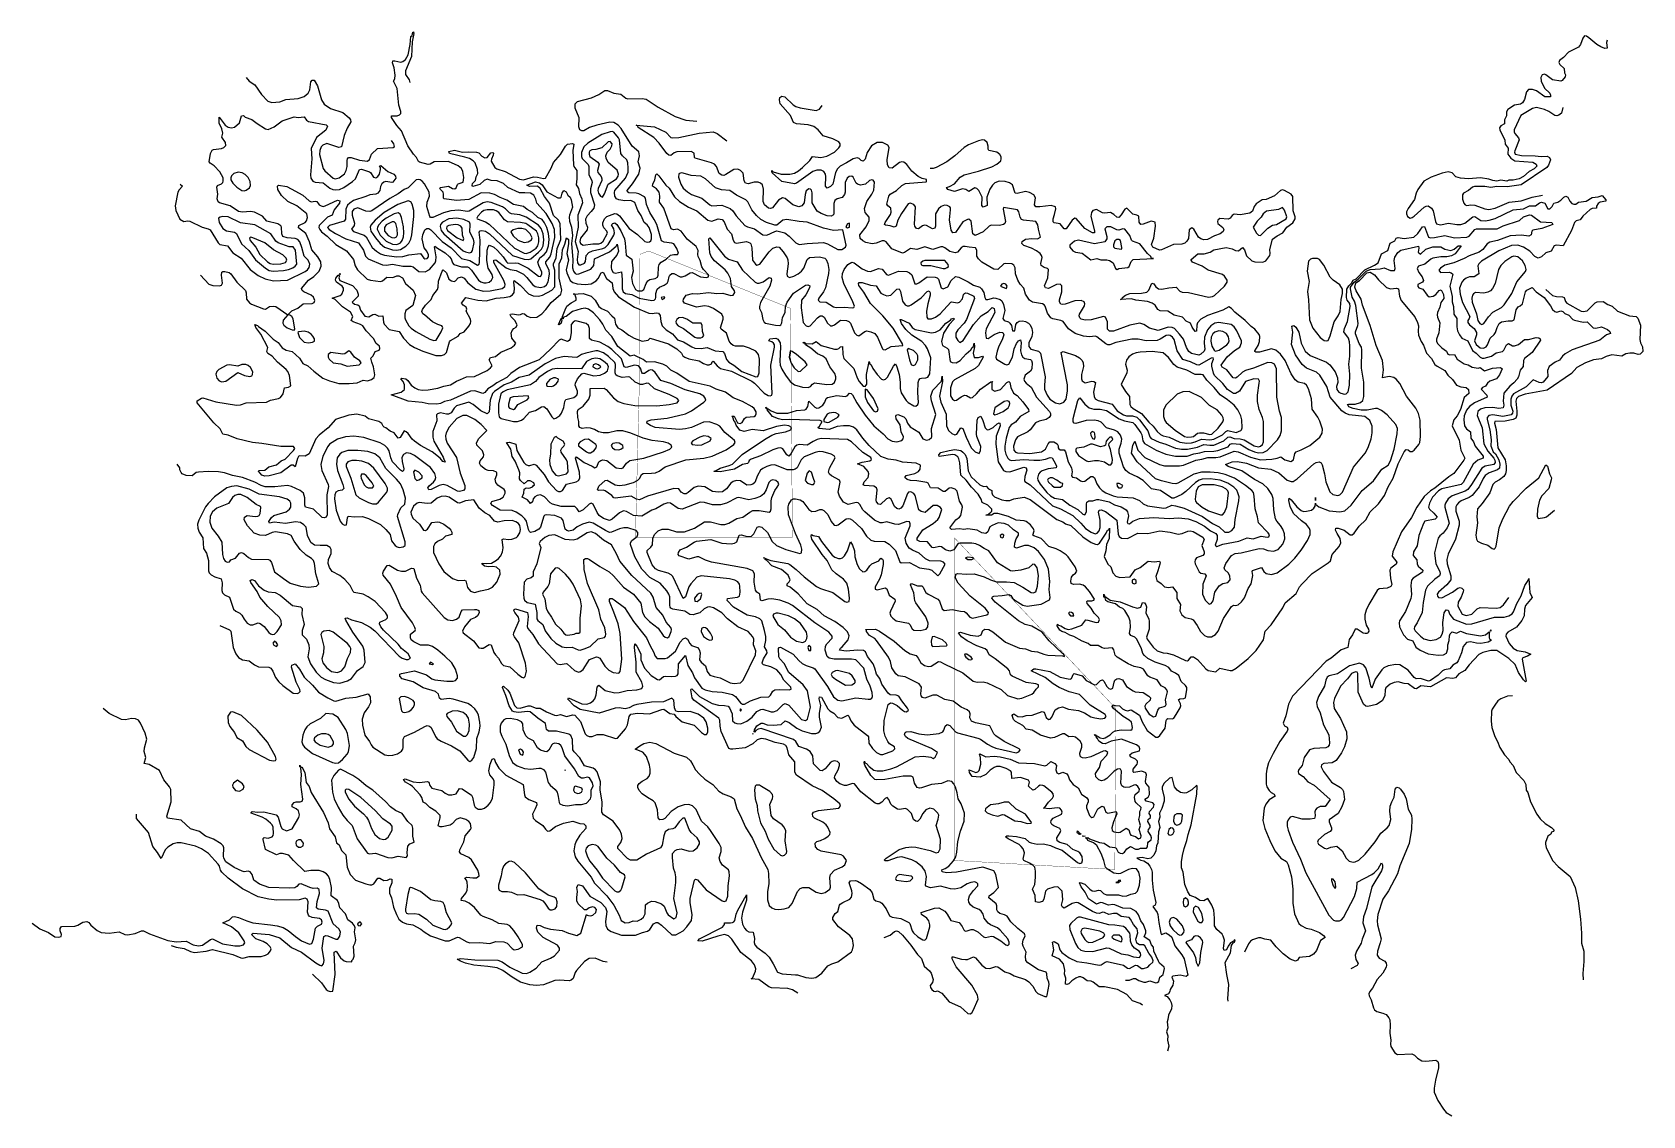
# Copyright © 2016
# Model space of a CAD drawing. Header units: feet. Extents: x 571561 to 597676, y 1024649 to 1042210.
import ezdxf

# ---------------------------------------------------------------- set-up
doc = ezdxf.new("R2010")
doc.units = ezdxf.units.FT
doc.header["$MEASUREMENT"] = 0
doc.layers.add('outline', color=1, linetype='Continuous')
doc.layers.add('topo', color=7, linetype='Continuous')

msp = doc.modelspace()

# ---------------------------------------------------------------- linework, layer by layer
at = {"layer": 'outline', "const_width": 5}
for points in [[(583887, 1034024), (581342, 1034024), (581401, 1036370), (581416, 1038612), (581556, 1038664), (583857, 1037734), (583887, 1034024)], [(589131, 1031251), (589116, 1028640), (586513, 1028787), (586513, 1029318), (586513, 1034017), (589131, 1031251)]]:
    msp.add_lwpolyline(points, close=True, dxfattribs=at)
at = {"layer": 'topo'}
msp.add_line((590281, 1035548, 1750), (590359, 1035556, 1750), dxfattribs=at)
for points, elevation in [([(578439, 1039484), (578238, 1039511), (578228, 1039522), (578232, 1039587), (578223, 1039620), (578182, 1039660), (578170, 1039685), (578181, 1039694), (578312, 1039715), (578378, 1039679), (578411, 1039672), (578433, 1039688), (578455, 1039741), (578469, 1039753), (578546, 1039782), (578557, 1039853), (578543, 1039954), (578524, 1040001), (578469, 1040044), (578309, 1040114), (578079, 1040109), (578014, 1040072), (577981, 1040066), (577843, 1040103), (577825, 1040117), (577791, 1040182), (577742, 1040232), (577651, 1040371), (577550, 1040612), (577475, 1040696), (577386, 1040827), (577388, 1040855), (577478, 1040856), (577514, 1040873), (577536, 1040894), (577540, 1040927), (577505, 1041025), (577478, 1041295), (577419, 1041418), (577441, 1041453), (577447, 1041516), (577429, 1041634), (577405, 1041713), (577407, 1041746), (577441, 1041747), (577540, 1041724), (577572, 1041734), (577616, 1041769), (577657, 1041846), (577687, 1042011), (577699, 1042142), (577719, 1042156), (577732, 1042210), (577756, 1042208), (577739, 1042201), (577746, 1042189), (577723, 1042054), (577712, 1041814), (577612, 1041583), (577613, 1041524), (577673, 1041438), (577682, 1041395)], 1800), ([(597097, 1042082), (597086, 1042044), (597100, 1041954), (597062, 1041947), (596996, 1041971), (596930, 1042012), (596803, 1042121), (596765, 1042144), (596731, 1042149), (596706, 1042115), (596668, 1042013), (596635, 1041967), (596472, 1041889), (596390, 1041801), (596324, 1041750), (596312, 1041717), (596333, 1041685), (596402, 1041620), (596406, 1041554), (596422, 1041521), (596416, 1041489), (596371, 1041429), (596345, 1041416), (596213, 1041440), (596105, 1041519), (596081, 1041529), (596042, 1041518), (596023, 1041478), (596028, 1041419), (596083, 1041305), (596166, 1041224), (596182, 1041191), (596180, 1041162), (596085, 1041165), (595953, 1041261), (595887, 1041283), (595821, 1041280), (595789, 1041245), (595759, 1041119), (595725, 1041063), (595692, 1041045), (595594, 1041028), (595485, 1040955), (595465, 1040922), (595467, 1040857), (595436, 1040791), (595432, 1040726), (595376, 1040692), (595355, 1040659), (595356, 1040626), (595441, 1040463), (595446, 1040397), (595491, 1040332), (595485, 1040233), (595535, 1040167), (595602, 1040123), (595895, 1040104), (595945, 1040073), (595956, 1040041), (595912, 1039994), (595833, 1039950), (595739, 1039871), (595670, 1039832), (595572, 1039812), (595506, 1039811), (595473, 1039797), (595375, 1039812), (595309, 1039796), (595244, 1039804)], 1600), ([(575032, 1041478), (575081, 1041415), (575172, 1041357), (575280, 1041200), (575380, 1041095), (575445, 1041070), (575577, 1041080), (575675, 1041120), (575871, 1041134), (575970, 1041169), (576035, 1041224), (576063, 1041274), (576078, 1041406), (576098, 1041435), (576131, 1041432), (576188, 1041341), (576253, 1041112), (576294, 1041042), (576398, 1040972), (576595, 1040908), (576698, 1040821), (576723, 1040788), (576728, 1040755), (576667, 1040656), (576621, 1040535), (576574, 1040354), (576535, 1040341), (576337, 1040406), (576272, 1040381), (576247, 1040350), (576224, 1040291), (576221, 1040226), (576281, 1040002), (576307, 1039963), (576441, 1039843), (576474, 1039835), (576539, 1039848), (576624, 1039914), (576652, 1039967), (576670, 1040033), (576666, 1040133), (576672, 1040160), (576687, 1040178), (576733, 1040182), (576866, 1040134), (576996, 1040122), (577029, 1040149), (577061, 1040234), (577158, 1040325), (577413, 1040343), (577433, 1040356), (577424, 1040400), (577387, 1040455)], 1850), ([(581687, 1039093), (581648, 1039175), (581573, 1039289), (581521, 1039420), (581505, 1039518), (581487, 1039541), (581398, 1039593), (581353, 1039603), (581234, 1039605), (581211, 1039624), (581206, 1039647), (581292, 1039752), (581399, 1039911), (581417, 1040009), (581387, 1040108), (581409, 1040206), (581395, 1040272), (581289, 1040365), (581111, 1040648), (581060, 1040701), (580994, 1040744), (580928, 1040750), (580718, 1040706), (580596, 1040663), (580503, 1040614), (580470, 1040609), (580439, 1040626), (580424, 1040677), (580431, 1040821), (580363, 1040979), (580367, 1041050), (580400, 1041089), (580629, 1041145), (580747, 1041198), (580846, 1041263), (580891, 1041267), (580990, 1041224), (581105, 1041204), (581187, 1041141), (581220, 1041132), (581450, 1041137), (581516, 1041127), (581709, 1040996), (581986, 1040844), (582157, 1040786), (582339, 1040769)], 1750), ([(584762, 1040093), (584663, 1040038), (584618, 1039997), (584586, 1039939), (584542, 1039747), (584504, 1039709), (584449, 1039684), (584422, 1039715), (584429, 1039872), (584421, 1039912), (584396, 1039952), (584353, 1039975), (584282, 1039973), (584217, 1039952), (583956, 1039761), (583923, 1039750), (583716, 1039790), (583558, 1039933), (583556, 1039959), (583547, 1039963), (583556, 1039967), (583577, 1039947), (583704, 1039911), (583847, 1039909), (583922, 1039926), (583987, 1039962), (584052, 1040015), (584169, 1040132), (584215, 1040194), (584346, 1040180), (584444, 1040201), (584569, 1040267), (584641, 1040334), (584661, 1040367), (584661, 1040399), (584639, 1040432), (584540, 1040482), (584385, 1040528), (584306, 1040626), (584234, 1040681), (584144, 1040709), (583953, 1040727), (583907, 1040747), (583857, 1040861), (583689, 1041047), (583677, 1041112), (583681, 1041152), (583714, 1041173), (583765, 1041164), (583897, 1041034), (583945, 1041004), (584011, 1040984), (584274, 1040942), (584329, 1040965), (584370, 1041020)], 1650), ([(596382, 1040989), (596360, 1040897), (596317, 1040864), (596284, 1040854), (596251, 1040861), (596152, 1040927), (596083, 1040958), (595955, 1040992), (595890, 1040974), (595701, 1040859), (595589, 1040628), (595589, 1040595), (595602, 1040566), (595661, 1040497), (595670, 1040465), (595600, 1040290), (595595, 1040267), (595608, 1040234), (595709, 1040212), (595933, 1040208), (596028, 1040194), (596126, 1040201), (596164, 1040179), (596177, 1040141), (596148, 1040054), (596119, 1040017), (595704, 1039737), (595478, 1039704), (595310, 1039708), (595212, 1039695), (595113, 1039708), (594949, 1039707), (594916, 1039700), (594851, 1039647), (594768, 1039603), (594752, 1039572), (594752, 1039505), (594775, 1039439), (594795, 1039414), (594821, 1039404), (594886, 1039413), (594952, 1039408), (595116, 1039345), (595182, 1039337), (595280, 1039357), (595509, 1039454), (595706, 1039477), (595882, 1039535), (596049, 1039567)], 1650), ([(574562, 1039511), (574572, 1039587), (574556, 1039701), (574567, 1039723), (574630, 1039752), (574649, 1039773), (574658, 1039797), (574655, 1039851), (574603, 1039949), (574509, 1040046), (574446, 1040087), (574429, 1040111), (574453, 1040243), (574480, 1040296), (574501, 1040309), (574632, 1040324), (574670, 1040343), (574698, 1040376), (574696, 1040421), (574634, 1040507), (574651, 1040573), (574634, 1040643), (574593, 1040736), (574594, 1040833), (574690, 1040701), (574738, 1040672), (574793, 1040662), (574841, 1040673), (574921, 1040739), (574955, 1040855), (574988, 1040861), (575015, 1040832), (575120, 1040795), (575206, 1040729), (575341, 1040644), (575384, 1040635), (575482, 1040679), (575612, 1040773), (575808, 1040838), (575874, 1040829), (575972, 1040838), (576006, 1040782), (576039, 1040762), (576326, 1040711), (576351, 1040686), (576324, 1040620), (576172, 1040506), (576084, 1040323), (576093, 1040159), (576073, 1039896), (576080, 1039842), (576113, 1039796), (576146, 1039781), (576277, 1039767), (576389, 1039682), (576435, 1039663), (576475, 1039655), (576541, 1039659), (576615, 1039695)], 1800), ([(583992, 1039380), (583893, 1039413), (583769, 1039513), (583728, 1039525), (583663, 1039489), (583566, 1039366), (583533, 1039351), (583500, 1039361), (583434, 1039415), (583411, 1039469), (583419, 1039666), (583400, 1039734), (583367, 1039766), (583332, 1039779), (583267, 1039777), (583168, 1039752), (583125, 1039762), (583107, 1039800), (583086, 1039926), (583046, 1039969), (583002, 1039989), (582937, 1039986), (582806, 1039902), (582773, 1039888), (582743, 1039892), (582701, 1039922), (582654, 1040034), (582625, 1040070), (582575, 1040094), (582312, 1040170), (582302, 1040181), (582292, 1040247), (582246, 1040279), (582015, 1040272), (581972, 1040255), (581917, 1040212), (581885, 1040219), (581851, 1040246), (581724, 1040411), (581638, 1040504), (581387, 1040665), (581383, 1040693), (581355, 1040703), (581651, 1040676), (581836, 1040592), (581914, 1040506), (581948, 1040497), (582043, 1040504), (582374, 1040574), (582603, 1040598), (582669, 1040571), (582826, 1040449)], 1700), ([(580749, 1038780), (580782, 1038790), (580817, 1038823), (580888, 1038955), (580878, 1038984), (580832, 1039039), (580812, 1039085), (580813, 1039118), (580838, 1039184), (580876, 1039225), (581007, 1039270), (581040, 1039265), (581086, 1039232), (581239, 1039029), (581376, 1038931), (581494, 1038820), (581536, 1038805), (581569, 1038811), (581589, 1038830), (581603, 1038863), (581601, 1038933), (581567, 1039046), (581534, 1039086), (581481, 1039124), (581434, 1039237), (581383, 1039320), (581331, 1039451), (581268, 1039483), (581169, 1039479), (581071, 1039491), (581035, 1039511), (581009, 1039551), (581000, 1039612), (581007, 1039645), (581182, 1039843), (581222, 1039942), (581226, 1040008), (581216, 1040093), (581200, 1040139), (581131, 1040205), (581106, 1040246), (581084, 1040466), (581069, 1040499), (580991, 1040592), (580962, 1040601), (580930, 1040596), (580799, 1040553), (580570, 1040414), (580505, 1040354), (580467, 1040263), (580465, 1040198), (580477, 1040165), (580575, 1040068), (580584, 1040035), (580587, 1039904), (580637, 1039802), (580640, 1039773), (580613, 1039674), (580615, 1039613), (580677, 1039412), (580666, 1039358), (580623, 1039304)], 1800), ([(580808, 1039539), (580840, 1039589), (580899, 1039748), (581035, 1039833), (581062, 1039875), (581068, 1039908), (581044, 1039973), (580897, 1040099), (580865, 1040169), (580862, 1040206), (580881, 1040267), (580932, 1040312), (580961, 1040366), (580964, 1040401), (580931, 1040441), (580897, 1040431), (580796, 1040336), (580702, 1040310), (580637, 1040303), (580604, 1040286), (580591, 1040265), (580589, 1040232), (580605, 1040195), (580730, 1040102), (580754, 1040069), (580729, 1039970), (580734, 1039938), (580784, 1039873), (580799, 1039833), (580797, 1039807), (580737, 1039679), (580732, 1039642), (580742, 1039602), (580775, 1039551), (580808, 1039539)], 1850), ([(588136, 1039258), (588161, 1039348), (588153, 1039380), (588083, 1039402), (587897, 1039378), (587835, 1039381), (587811, 1039410), (587830, 1039528), (587800, 1039574), (587734, 1039610), (587665, 1039627), (587534, 1039596), (587501, 1039600), (587457, 1039735), (587409, 1039768), (587335, 1039793), (587237, 1039795), (587172, 1039769), (587130, 1039732), (587089, 1039666), (587037, 1039535), (587043, 1039403), (586978, 1039372), (586957, 1039403), (586964, 1039534), (586910, 1039644), (586877, 1039679), (586844, 1039686), (586746, 1039629), (586698, 1039663), (586647, 1039674), (586517, 1039630), (586408, 1039660), (586385, 1039693), (586435, 1039708), (586515, 1039753), (586609, 1039859), (586670, 1039900), (586907, 1039956), (587122, 1040027), (587202, 1040070), (587264, 1040127), (587274, 1040160), (587271, 1040189), (587250, 1040226), (587200, 1040266), (587073, 1040294), (587061, 1040315), (587060, 1040363), (587045, 1040421), (587001, 1040461), (586969, 1040466), (586904, 1040452), (586743, 1040385), (586674, 1040343), (586523, 1040207), (586389, 1040111), (586218, 1040018), (586169, 1040002), (586119, 1040001)], 1600), ([(579550, 1039609), (579462, 1039606), (579273, 1039695), (579200, 1039760), (579099, 1039799), (579001, 1039809), (578935, 1039831), (578888, 1039804), (578821, 1039740), (578706, 1039708), (578696, 1039723), (578702, 1039756), (578751, 1039808), (578761, 1039864), (578786, 1039920), (578779, 1039986), (578743, 1040091), (578711, 1040125), (578649, 1040161), (578577, 1040187), (578325, 1040244), (578317, 1040277), (578406, 1040297), (578537, 1040264), (578642, 1040273), (578767, 1040267), (578804, 1040253), (578852, 1040202), (578899, 1040174), (578937, 1040178), (578997, 1040256), (579029, 1040258), (579038, 1040251), (579034, 1040218), (579006, 1040152), (579005, 1040119), (579060, 1040017), (579097, 1039994), (579229, 1039952), (579460, 1039829), (579525, 1039818), (579689, 1039866), (579755, 1039863), (579853, 1039837), (579886, 1039846), (579974, 1040006), (580011, 1040100), (580126, 1040228), (580207, 1040362), (580242, 1040398), (580322, 1040408), (580344, 1040397), (580325, 1040295), (580340, 1040062), (580345, 1040033), (580390, 1039967), (580391, 1039836), (580380, 1039738), (580400, 1039705)], 1750), ([(586453, 1039332), (586450, 1039365), (586437, 1039382), (586394, 1039404), (586354, 1039409), (586300, 1039386), (586257, 1039345), (586209, 1039265), (586205, 1039068), (586194, 1039032), (586161, 1039021), (586062, 1039079), (586029, 1039082), (585997, 1039070), (585931, 1039023), (585898, 1039027), (585874, 1039065), (585869, 1039098), (585885, 1039382), (585855, 1039419), (585796, 1039442), (585764, 1039426), (585655, 1039271), (585598, 1039165), (585567, 1039065), (585537, 1039051), (585471, 1039074), (585394, 1039082), (585381, 1039093), (585389, 1039126), (585475, 1039253), (585490, 1039291), (585485, 1039357), (585436, 1039396), (585420, 1039422), (585452, 1039553), (585470, 1039583), (585575, 1039642), (585659, 1039723), (585721, 1039759), (586056, 1039787), (586063, 1039788), (586060, 1039821), (585990, 1039837), (585924, 1039870), (585825, 1039957), (585743, 1040066), (585692, 1040102), (585659, 1040108), (585626, 1040100), (585503, 1040006), (585456, 1040013), (585430, 1040062), (585421, 1040144), (585456, 1040341), (585434, 1040380), (585348, 1040425), (585263, 1040421), (585168, 1040368), (585100, 1040263), (585068, 1040151), (585036, 1040120), (585003, 1040130), (584970, 1040162), (584937, 1040176), (584871, 1040159), (584762, 1040093)], 1650), ([(575031, 1039650), (575082, 1039690), (575101, 1039723), (575095, 1039789), (575062, 1039854), (575014, 1039905), (574963, 1039933), (574898, 1039943), (574828, 1039922), (574792, 1039885), (574780, 1039852), (574783, 1039819), (574811, 1039764), (574878, 1039700), (574957, 1039647), (574999, 1039640), (575031, 1039650)], 1800), ([(576615, 1039695), (576753, 1039788), (576803, 1039836), (576866, 1039985), (576899, 1039989), (577030, 1039947), (577047, 1039938), (577097, 1039861), (577130, 1039852), (577165, 1039873), (577190, 1039911), (577207, 1039985), (577207, 1040018), (577194, 1040041), (577216, 1040048), (577326, 1039950), (577425, 1039909), (577453, 1039876), (577458, 1039843), (577407, 1039777), (577393, 1039772), (577294, 1039793), (577262, 1039781), (577229, 1039750), (577207, 1039709), (577195, 1039644), (577165, 1039601), (577132, 1039585), (577034, 1039577), (576968, 1039545), (576772, 1039483), (576709, 1039442), (576674, 1039406), (576644, 1039343), (576639, 1039179), (576620, 1039146), (576382, 1039079), (576348, 1039045), (576378, 1039013), (576481, 1038948), (576646, 1038862), (576852, 1038795), (576931, 1038678), (576966, 1038581), (577010, 1038539), (577241, 1038442), (577306, 1038437), (577405, 1038450), (577569, 1038421), (577700, 1038421), (577737, 1038406), (577832, 1038333), (577931, 1038328), (578003, 1038364), (578094, 1038470), (578107, 1038503), (578111, 1038569), (578086, 1038733), (578091, 1038741), (578133, 1038709)], 1800), ([(582356, 1038605), (582359, 1038672), (582327, 1038738), (582182, 1038858), (582082, 1038988), (582026, 1039016), (581961, 1039009), (581923, 1039025), (581801, 1039357), (581734, 1039454), (581739, 1039553), (581726, 1039618), (581683, 1039674), (581621, 1039716), (581625, 1039749), (581657, 1039815), (581672, 1039899), (581690, 1039916), (581723, 1039884), (581836, 1039731), (581889, 1039682), (581977, 1039543), (582055, 1039465), (582202, 1039375), (582336, 1039313), (582517, 1039164), (582583, 1039148), (582681, 1039187), (582747, 1039173), (582780, 1039136), (582829, 1039020), (582898, 1038940), (582926, 1038842), (582947, 1038804), (582980, 1038791), (583144, 1038819), (583197, 1038798), (583212, 1038779), (583228, 1038713), (583241, 1038516), (583286, 1038451), (583311, 1038436), (583361, 1038452), (583509, 1038650), (583571, 1038711), (583637, 1038734), (583670, 1038725), (583735, 1038652), (583802, 1038554), (583812, 1038521), (583816, 1038456), (583797, 1038292), (583802, 1038255), (583838, 1038235), (583909, 1038254)], 1700), ([(584687, 1038690), (584746, 1038727), (584757, 1038759), (584704, 1039008), (584553, 1038999), (584389, 1039033), (584126, 1039134), (583994, 1039143), (583797, 1039174), (583732, 1039162), (583634, 1039082), (583601, 1039083), (583469, 1039126), (583374, 1039174), (583303, 1039237), (583231, 1039330), (583165, 1039462), (583131, 1039493), (582980, 1039571), (582874, 1039642), (582739, 1039656), (582640, 1039688), (582479, 1039834), (582401, 1039875), (582248, 1039886), (582117, 1039928), (582084, 1039931), (582045, 1039917), (582042, 1039861), (582077, 1039745), (582115, 1039683), (582185, 1039623), (582251, 1039582), (582416, 1039518), (582548, 1039412), (582581, 1039397), (582745, 1039409), (582877, 1039352), (582923, 1039314), (582977, 1039236), (583115, 1039079), (583158, 1039057), (583273, 1039022), (583405, 1038925), (583471, 1038923), (583602, 1038981)], 1750), ([(595244, 1039804), (595178, 1039827), (595046, 1039850), (594850, 1039834), (594718, 1039844), (594646, 1039865), (594587, 1039930), (594520, 1039946), (594423, 1039928), (594243, 1039861), (594127, 1039795), (594027, 1039662), (593999, 1039599), (593973, 1039498), (593869, 1039355), (593845, 1039300), (593843, 1039267), (593861, 1039225), (593904, 1039198), (593936, 1039205), (593969, 1039226), (594132, 1039377), (594164, 1039393), (594197, 1039395), (594251, 1039357), (594275, 1039315), (594314, 1039140), (594331, 1039105), (594397, 1039088), (594528, 1039115), (594659, 1039093), (594725, 1039094), (594790, 1039116), (594921, 1039220), (594954, 1039221), (595052, 1039160), (595118, 1039154), (595184, 1039162), (595282, 1039192), (595576, 1039329), (595740, 1039347), (595838, 1039395), (595936, 1039396), (596002, 1039446), (596034, 1039458), (596089, 1039441), (596134, 1039346), (596166, 1039350), (596209, 1039387), (596231, 1039441), (596298, 1039453), (596346, 1039486), (596395, 1039539), (596427, 1039553), (596460, 1039536), (596494, 1039470), (596527, 1039435), (596559, 1039422), (596592, 1039424), (596636, 1039456)], 1600), ([(573962, 1039746), (573997, 1039714), (573943, 1039653), (573922, 1039615), (573876, 1039394), (573890, 1039319), (573953, 1039180), (574019, 1039141), (574084, 1039154), (574117, 1039147), (574315, 1039048), (574414, 1039024), (574447, 1039005), (574576, 1038796), (574605, 1038767), (574725, 1038749), (574811, 1038636), (574950, 1038548), (575094, 1038363), (575227, 1038267), (575340, 1038212), (575471, 1038181), (575698, 1038190), (575985, 1038330), (576023, 1038358), (576051, 1038395), (576063, 1038452), (576034, 1038518), (575969, 1038583), (575935, 1038723), (575901, 1038812), (575866, 1038851), (575826, 1038869), (575695, 1038879), (575622, 1038901), (575609, 1038940), (575604, 1039048), (575592, 1039072), (575545, 1039104), (575364, 1039148), (575294, 1039229), (575166, 1039296), (575100, 1039302), (574969, 1039291), (574903, 1039304), (574771, 1039395), (574596, 1039446), (574577, 1039460), (574562, 1039511)], 1800), ([(574288, 1038272), (574422, 1038129), (574487, 1038106), (574596, 1038101), (574630, 1038111), (574647, 1038144), (574628, 1038275), (574636, 1038321), (574649, 1038331), (574682, 1038331), (574753, 1038314), (574781, 1038293), (574881, 1038159), (575019, 1038022), (575031, 1037984), (575037, 1037885), (575083, 1037822), (575114, 1037802), (575311, 1037726), (575344, 1037724), (575409, 1037763), (575475, 1037770), (575512, 1037763), (575706, 1037631), (575771, 1037695), (575869, 1037737), (575954, 1037807), (576098, 1037813), (576133, 1037827), (576143, 1037862), (576120, 1037918), (576084, 1037948), (575965, 1038002), (575937, 1038025), (575926, 1038057), (576042, 1038190), (576127, 1038251), (576212, 1038335), (576248, 1038421), (576243, 1038487), (576190, 1038568), (576094, 1038682), (576059, 1038813), (575995, 1038949), (575879, 1039041), (575886, 1039078), (575988, 1039127), (576009, 1039152), (576027, 1039207), (576013, 1039265), (575854, 1039394), (575703, 1039466), (575605, 1039564), (575541, 1039662), (575536, 1039714), (575556, 1039733), (575687, 1039708), (575759, 1039669)], 1750), ([(575759, 1039669), (575951, 1039568), (576050, 1039478), (576083, 1039460), (576149, 1039474), (576177, 1039466), (576215, 1039414), (576248, 1039394), (576281, 1039388), (576313, 1039395), (576510, 1039489), (576548, 1039479), (576543, 1039441), (576457, 1039330), (576423, 1039243), (576348, 1039210), (576212, 1039077), (576209, 1039044), (576222, 1039012), (576252, 1038974), (576343, 1038907), (576483, 1038771), (576658, 1038665), (576772, 1038524), (576798, 1038426), (576834, 1038361), (576993, 1038210), (577046, 1038191), (577209, 1038169), (577243, 1038182), (577308, 1038238), (577407, 1038235), (577472, 1038262), (577505, 1038261), (577564, 1038229), (577613, 1038138), (577737, 1038031), (577776, 1037943), (577734, 1037783), (577621, 1037698), (577600, 1037646), (577602, 1037580), (577615, 1037547), (577670, 1037449), (577705, 1037412), (577781, 1037358), (578006, 1037234), (578072, 1037212), (578108, 1037221), (578189, 1037356), (578219, 1037421), (578216, 1037436), (578204, 1037454), (578135, 1037473), (578053, 1037518), (577920, 1037632)], 1750), ([(578783, 1038432), (578808, 1038452), (578814, 1038478), (578825, 1038838), (578807, 1038969), (578823, 1038989), (578850, 1038996), (578909, 1038984), (578975, 1038944), (579351, 1038592), (579537, 1038530), (579603, 1038525), (579647, 1038538), (579770, 1038645), (579818, 1038696), (579845, 1038748), (579857, 1038847), (579846, 1038945), (579814, 1039030), (579770, 1039084), (579570, 1039211), (579465, 1039248), (579330, 1039265), (579301, 1039280), (579234, 1039347), (579184, 1039382), (579004, 1039448), (578938, 1039460), (578872, 1039447), (578644, 1039310), (578611, 1039306), (578480, 1039324), (578349, 1039315), (578229, 1039280), (578054, 1039205), (578021, 1039205), (578006, 1039224), (577960, 1039388), (577965, 1039454), (578002, 1039552), (577998, 1039618), (577923, 1039754), (577885, 1039798), (577852, 1039820), (577819, 1039825), (577786, 1039815), (577656, 1039689), (577591, 1039659), (577493, 1039588), (577362, 1039513)], 1850), ([(578641, 1037445), (578669, 1037491), (578675, 1037524), (578666, 1037557), (578599, 1037687), (578608, 1037720), (578596, 1037753), (578547, 1037785), (578523, 1037818), (578591, 1037912), (578788, 1037867), (578919, 1037858), (579083, 1037901), (579214, 1037909), (579307, 1037929), (579346, 1037955), (579373, 1037994), (579382, 1038060), (579369, 1038161), (579376, 1038187), (579475, 1038112), (579608, 1037970), (579684, 1037937), (579772, 1037934), (579837, 1037949), (579988, 1038028), (580033, 1038085), (580036, 1038356), (580012, 1038422), (580013, 1038455), (580058, 1038554), (580071, 1038707), (580132, 1038849), (580123, 1039112), (580089, 1039168), (580013, 1039242), (579946, 1039438), (579865, 1039545), (579798, 1039675), (579756, 1039714), (579625, 1039708), (579580, 1039731), (579723, 1039786), (579788, 1039768), (579827, 1039738), (579907, 1039621), (580086, 1039526), (580119, 1039524), (580139, 1039539), (580153, 1039604), (580183, 1039646), (580216, 1039621), (580247, 1039570), (580281, 1039539), (580300, 1039491)], 1700), ([(580400, 1039705), (580416, 1039676), (580433, 1039594), (580474, 1039509), (580484, 1039443), (580407, 1039246), (580411, 1039049), (580363, 1038819), (580413, 1038655), (580395, 1038524), (580405, 1038473), (580424, 1038441), (580457, 1038438), (580514, 1038468), (580531, 1038492), (580541, 1038591), (580586, 1038640), (580643, 1038665), (580815, 1038704), (580850, 1038722), (580900, 1038771), (580992, 1038923), (581000, 1038956), (580993, 1039021), (580953, 1039087), (580976, 1039112), (581008, 1039121), (581041, 1039093), (581106, 1038989), (581163, 1038859), (581177, 1038793), (581191, 1038596), (581283, 1038532), (581306, 1038339), (581280, 1038235), (581296, 1038138), (581344, 1038038), (581379, 1038017), (581445, 1038016), (581479, 1038041), (581514, 1038140), (581542, 1038181), (581574, 1038202), (581661, 1038218), (581699, 1038240), (581709, 1038273), (581714, 1038404), (581728, 1038445), (581757, 1038482), (581839, 1038532), (581908, 1038594), (581964, 1038610), (582025, 1038609), (582039, 1038628), (582012, 1038702), (581963, 1038780), (581930, 1038793), (581806, 1038806), (581765, 1038831), (581687, 1039093)], 1750), ([(586754, 1038725), (586689, 1038739), (586656, 1038736), (586623, 1038714), (586564, 1038644), (586525, 1038635), (586438, 1038655), (586361, 1038713), (586328, 1038730), (586295, 1038732), (586164, 1038689), (586032, 1038730), (585902, 1038686), (585803, 1038703), (585705, 1038641), (585672, 1038631), (585497, 1038700), (585408, 1038810), (585375, 1038831), (585342, 1038831), (585244, 1038792), (585179, 1038781), (585080, 1038803), (585028, 1038828), (584987, 1038866), (584981, 1038926), (585084, 1039058), (585132, 1039157), (585130, 1039210), (585066, 1039287), (585057, 1039353), (585092, 1039467), (585175, 1039584), (585208, 1039649), (585216, 1039781), (585198, 1039810), (585175, 1039818), (585137, 1039806), (585072, 1039748), (584992, 1039732), (584940, 1039746), (584923, 1039761), (584874, 1039860), (584851, 1039876), (584808, 1039870), (584776, 1039842), (584744, 1039776), (584742, 1039615), (584733, 1039580), (584694, 1039532), (584614, 1039509), (584575, 1039480), (584561, 1039435), (584557, 1039276), (584551, 1039250), (584518, 1039227), (584453, 1039236), (584354, 1039271), (584286, 1039312), (584210, 1039444), (584206, 1039608), (584195, 1039648), (584178, 1039665), (584154, 1039670), (584111, 1039640), (584093, 1039578), (584077, 1039443), (584040, 1039394), (583992, 1039380)], 1700), ([(589993, 1038067), (590107, 1038079), (590168, 1038015), (590206, 1037995), (590309, 1037989), (590634, 1037917), (590699, 1037925), (590732, 1037941), (590892, 1038092), (590939, 1038158), (590937, 1038191), (590893, 1038256), (590860, 1038285), (590630, 1038352), (590531, 1038420), (590373, 1038481), (590351, 1038514), (590352, 1038528), (590463, 1038616), (590566, 1038619), (590660, 1038646), (590721, 1038685), (590922, 1038723), (591020, 1038701), (591072, 1038670), (591119, 1038666), (591184, 1038720), (591217, 1038685), (591249, 1038585), (591335, 1038507), (591383, 1038490), (591515, 1038485), (591566, 1038506), (591630, 1038591), (591636, 1038624), (591627, 1038689), (591674, 1038854), (591750, 1038911), (591838, 1038957), (591906, 1039050), (592001, 1039119), (592038, 1039185), (592041, 1039218), (592007, 1039316), (592003, 1039546), (591972, 1039587), (591865, 1039647), (591832, 1039655), (591800, 1039644), (591702, 1039559), (591571, 1039501), (591506, 1039491), (591408, 1039429), (591375, 1039388), (591350, 1039310), (591306, 1039277)], 1600), ([(577362, 1039513), (577069, 1039316), (577036, 1039304), (576971, 1039310), (576839, 1039362), (576773, 1039343), (576747, 1039305), (576747, 1039246), (576785, 1039115), (576781, 1039077), (576739, 1039016), (576772, 1038979), (576941, 1038920), (576974, 1038896), (577074, 1038723), (577141, 1038660), (577206, 1038619), (577272, 1038594), (577469, 1038570), (577568, 1038575), (577666, 1038602), (577856, 1038626), (577911, 1038550), (577929, 1038539), (577962, 1038544), (577984, 1038568), (577988, 1038601), (577961, 1038660), (577914, 1038718), (577883, 1038862), (577894, 1038927), (577925, 1039009), (577957, 1039029), (577990, 1039027), (578023, 1039006), (578207, 1038817), (578354, 1038714), (578520, 1038541), (578655, 1038512), (578783, 1038432)], 1850), ([(577534, 1038691), (577617, 1038743), (577666, 1038793), (577700, 1038857), (577717, 1038926), (577751, 1039222), (577751, 1039320), (577724, 1039424), (577699, 1039459), (577658, 1039475), (577491, 1039420), (577266, 1039289), (577122, 1039165), (577052, 1039085), (577041, 1039052), (577052, 1038986), (577125, 1038875), (577201, 1038787), (577271, 1038728), (577403, 1038682), (577468, 1038678), (577534, 1038691)], 1900), ([(577920, 1037632), (577897, 1037648), (577880, 1037681), (577888, 1037714), (577936, 1037787), (578029, 1037879), (578059, 1037945), (578132, 1038042), (578144, 1038077), (578149, 1038176), (578208, 1038340), (578226, 1038359), (578277, 1038308), (578317, 1038210), (578359, 1038180), (578400, 1038169), (578424, 1038179), (578470, 1038230), (578522, 1038243), (578567, 1038224), (578622, 1038148), (578752, 1038048), (578880, 1038013), (578984, 1038016), (579180, 1038054), (579223, 1038087), (579227, 1038120), (579208, 1038185), (579045, 1038479), (579045, 1038518), (579078, 1038522), (579243, 1038391), (579309, 1038366), (579407, 1038350), (579525, 1038286), (579583, 1038232), (579670, 1038123), (579715, 1038091), (579804, 1038071), (579869, 1038088), (579902, 1038114), (579928, 1038165), (579950, 1038290), (579941, 1038356), (579888, 1038454), (579889, 1038486), (579952, 1038563), (579975, 1038618), (580036, 1038881), (580027, 1039014), (579993, 1039111), (579893, 1039274), (579743, 1039437), (579727, 1039504), (579692, 1039567), (579638, 1039600), (579550, 1039609)], 1750), ([(578133, 1038709), (578256, 1038636), (578327, 1038571), (578354, 1038538), (578374, 1038473), (578395, 1038446), (578521, 1038408), (578619, 1038408), (578639, 1038397), (578685, 1038351), (578798, 1038194), (578836, 1038166), (578884, 1038149), (578920, 1038147), (578972, 1038160), (579009, 1038189), (579027, 1038237), (579017, 1038285), (578955, 1038388), (578930, 1038511), (578940, 1038680), (578954, 1038731), (578977, 1038758), (579043, 1038726), (579104, 1038671), (579199, 1038569), (579250, 1038489), (579275, 1038468), (579398, 1038473), (579439, 1038465), (579604, 1038388), (579769, 1038254), (579802, 1038251), (579826, 1038289), (579825, 1038322), (579775, 1038427), (579760, 1038485), (579789, 1038551), (579864, 1038610), (579897, 1038651), (579933, 1038749), (579944, 1038848), (579932, 1038946), (579904, 1039044), (579869, 1039119), (579827, 1039173), (579760, 1039207), (579675, 1039286), (579586, 1039337), (579529, 1039383), (579365, 1039416), (579256, 1039488), (579147, 1039530), (579055, 1039581), (578980, 1039604), (578838, 1039606), (578642, 1039497), (578439, 1039484)], 1800), ([(580300, 1039491), (580322, 1039376), (580270, 1039244), (580267, 1039212), (580271, 1039146), (580305, 1039048), (580321, 1038917), (580303, 1038785), (580327, 1038523), (580323, 1038392), (580338, 1038338), (580367, 1038301), (580392, 1038291), (580425, 1038293), (580621, 1038369), (580666, 1038428), (580677, 1038535), (580921, 1038653), (581030, 1038741), (581044, 1038774), (581066, 1038661), (581042, 1038595), (580956, 1038496), (580950, 1038397), (580954, 1038365), (580983, 1038318), (581016, 1038306), (581114, 1038327), (581128, 1038202), (581128, 1038050), (581145, 1038005), (581183, 1037978), (581281, 1037958), (581402, 1037898), (581610, 1037861), (581643, 1037868), (581665, 1037890), (581675, 1037912), (581672, 1037977), (581696, 1038043), (581731, 1038076), (581807, 1038108), (581856, 1038143), (581875, 1038176), (581891, 1038253), (581902, 1038274), (581934, 1038297), (581967, 1038297), (582065, 1038243), (582099, 1038244), (582148, 1038261), (582230, 1038312), (582262, 1038313), (582395, 1038246), (582493, 1038233), (582529, 1038244), (582525, 1038280), (582446, 1038365), (582421, 1038406), (582391, 1038508), (582359, 1038574), (582356, 1038605)], 1700), ([(596636, 1039456), (596756, 1039470), (596854, 1039530), (596952, 1039542), (597018, 1039566), (597076, 1039493), (597074, 1039471), (596986, 1039454), (596953, 1039433), (596925, 1039393), (596925, 1039356), (596856, 1039353), (596823, 1039339), (596703, 1039227), (596660, 1039168), (596595, 1039153), (596567, 1039127), (596519, 1038996), (596385, 1038748), (596270, 1038760), (596237, 1038749), (596188, 1038664), (596101, 1038637), (596036, 1038571), (595977, 1038546), (595924, 1038577), (595846, 1038663), (595743, 1038724), (595647, 1038761), (595548, 1038755), (595344, 1038665), (595058, 1038501), (595015, 1038457), (595003, 1038424), (595020, 1038293), (594944, 1038245), (594864, 1038243), (594812, 1038226), (594767, 1038192), (594742, 1038159), (594706, 1038061), (594713, 1037962), (594753, 1037831), (594870, 1037603), (594863, 1037570), (594837, 1037537), (594840, 1037504), (594867, 1037467), (594940, 1037406), (594980, 1037341), (594982, 1037308), (594947, 1037210), (594972, 1037151), (595038, 1037096), (595091, 1037092), (595136, 1037113), (595160, 1037146), (595201, 1037251), (595265, 1037311), (595286, 1037344), (595315, 1037426)], 1600), ([(575634, 1038346), (575718, 1038365), (575787, 1038394), (575825, 1038417), (575849, 1038450), (575828, 1038679), (575794, 1038729), (575729, 1038730), (575550, 1038794), (575513, 1038824), (575431, 1038945), (575168, 1039086), (574938, 1039122), (574740, 1039220), (574646, 1039222), (574609, 1039214), (574580, 1039194), (574593, 1039128), (574652, 1039030), (574709, 1038990), (574841, 1038967), (574874, 1038947), (574952, 1038782), (575071, 1038671), (575183, 1038520), (575342, 1038384), (575404, 1038349), (575470, 1038335), (575634, 1038346)], 1850), ([(577500, 1038780), (577533, 1038798), (577558, 1038834), (577582, 1038892), (577589, 1038958), (577583, 1039056), (577549, 1039207), (577529, 1039260), (577496, 1039282), (577430, 1039264), (577300, 1039194), (577237, 1039149), (577179, 1039086), (577159, 1039053), (577155, 1039020), (577205, 1038922), (577302, 1038823), (577402, 1038777), (577468, 1038772), (577500, 1038780)], 1950), ([(577434, 1038878), (577466, 1038892), (577481, 1038924), (577479, 1039023), (577454, 1039110), (577431, 1039135), (577399, 1039137), (577301, 1039086), (577275, 1039047), (577272, 1038988), (577335, 1038916), (577394, 1038884), (577434, 1038878)], 2000), ([(578650, 1038637), (578683, 1038645), (578700, 1038673), (578726, 1038804), (578714, 1038855), (578658, 1038968), (578663, 1039099), (578652, 1039132), (578559, 1039176), (578448, 1039198), (578317, 1039183), (578213, 1039134), (578183, 1039095), (578176, 1039062), (578194, 1038996), (578235, 1038945), (578551, 1038669), (578584, 1038651), (578650, 1038637)], 1900), ([(579634, 1038643), (579732, 1038708), (579760, 1038748), (579776, 1038814), (579776, 1038879), (579760, 1038945), (579736, 1038983), (579598, 1039090), (579565, 1039109), (579478, 1039127), (579267, 1039135), (579216, 1039169), (579126, 1039290), (579086, 1039315), (579038, 1039330), (578939, 1039334), (578884, 1039320), (578843, 1039296), (578786, 1039231), (578769, 1039198), (578776, 1039188), (578908, 1039137), (578969, 1039097), (579379, 1038712), (579536, 1038631), (579569, 1038626), (579634, 1038643)], 1900), ([(580623, 1039304), (580559, 1039236), (580533, 1039181), (580535, 1039116), (580562, 1039050), (580559, 1039009), (580453, 1038871), (580440, 1038819), (580453, 1038786), (580494, 1038761), (580650, 1038780), (580749, 1038780)], 1800), ([(588542, 1037639), (588623, 1037777), (588631, 1037810), (588618, 1037842), (588567, 1037864), (588468, 1037855), (588310, 1037802), (588272, 1037796), (588237, 1037803), (588217, 1037839), (588218, 1037872), (588258, 1038003), (588258, 1038102), (588227, 1038124), (588171, 1038123), (588040, 1038058), (587990, 1038066), (587975, 1038099), (588030, 1038231), (588042, 1038362), (588025, 1038383), (587971, 1038396), (587920, 1038427), (587914, 1038459), (587936, 1038558), (587927, 1038591), (587903, 1038623), (587847, 1038665), (587763, 1038712), (587639, 1038751), (587607, 1038785), (587615, 1038818), (587669, 1038854), (587770, 1038865), (587860, 1038861), (587912, 1038886), (587876, 1039017), (587867, 1039086), (587833, 1039142), (587636, 1039162), (587603, 1039176), (587578, 1039211), (587558, 1039297), (587536, 1039334), (587308, 1039371), (587305, 1039340), (587342, 1039143), (587331, 1039111), (587309, 1039092), (587243, 1039077), (587112, 1039083), (587079, 1039065), (586982, 1038973), (586851, 1038917), (586811, 1038942), (586783, 1039147), (586750, 1039181), (586724, 1039177), (586651, 1039137), (586530, 1038964), (586490, 1038957), (586462, 1039004), (586436, 1039168), (586453, 1039332)], 1650), ([(591306, 1039277), (591147, 1039250), (591048, 1039260), (591017, 1039241), (590983, 1039194), (590951, 1039181), (590819, 1039190), (590787, 1039162), (590779, 1039141), (590786, 1039109), (590868, 1039044), (590883, 1039011), (590871, 1038978), (590821, 1038943), (590729, 1038911), (590617, 1038853), (590560, 1038847), (590509, 1038859), (590473, 1038888), (590394, 1039018), (590361, 1039040), (590323, 1039006), (590307, 1038865), (590283, 1038824), (590248, 1038792), (590199, 1038775), (590068, 1038771), (589872, 1038684), (589839, 1038679), (589730, 1038728), (589707, 1038771), (589747, 1038870), (589777, 1039067), (589768, 1039130), (589704, 1039145), (589573, 1039098), (589536, 1039093), (589512, 1039130), (589504, 1039228), (589473, 1039246), (589406, 1039259), (589308, 1039359), (589276, 1039340), (589220, 1039249), (589178, 1039208), (589145, 1039214), (589100, 1039258), (589046, 1039289), (588948, 1039279), (588915, 1039285), (588816, 1039337), (588760, 1039320), (588737, 1039287), (588728, 1039221), (588787, 1038992), (588785, 1038961), (588755, 1038958), (588627, 1039028), (588489, 1039191), (588465, 1039195), (588424, 1039166), (588327, 1039026), (588294, 1039024), (588228, 1039102), (588131, 1039120), (588114, 1039136), (588113, 1039183), (588136, 1039258)], 1600), ([(591478, 1038917), (591594, 1039032), (591673, 1039082), (591739, 1039095), (591894, 1039184), (591903, 1039217), (591868, 1039328), (591835, 1039370), (591769, 1039336), (591573, 1039307), (591518, 1039269), (591487, 1039213), (591425, 1039147), (591359, 1039048), (591414, 1038952), (591445, 1038923), (591478, 1038917)], 1650), ([(592837, 1037409), (592889, 1037519), (592932, 1037763), (592926, 1037815), (592885, 1037867), (592873, 1037913), (592877, 1038044), (592907, 1038100), (592955, 1038143), (592979, 1038191), (593026, 1038211), (593171, 1038361), (593328, 1038434), (593383, 1038475), (593440, 1038617), (593541, 1038674), (593579, 1038791), (593653, 1038830), (593677, 1038874), (593710, 1038884), (593808, 1038866), (593961, 1038886), (594030, 1038947), (594102, 1039057), (594135, 1039059), (594202, 1038889), (594233, 1038875), (594300, 1038881), (594464, 1038917), (594623, 1038875), (594825, 1038891), (594858, 1038904), (594955, 1039013), (594979, 1039024), (595316, 1039024), (595414, 1039070), (595676, 1039159), (595741, 1039218), (595839, 1039249), (595872, 1039246), (596019, 1039137), (596201, 1039125), (596217, 1039091), (596038, 1039031), (595894, 1039003), (595876, 1038988), (595867, 1038924), (595826, 1038907)], 1550), ([(575665, 1038476), (575688, 1038515), (575680, 1038547), (575623, 1038604), (575473, 1038684), (575334, 1038794), (575137, 1038880), (575104, 1038889), (575093, 1038881), (575086, 1038870), (575096, 1038837), (575189, 1038725), (575253, 1038609), (575378, 1038487), (575419, 1038463), (575469, 1038451), (575591, 1038457), (575665, 1038476)], 1900), ([(578550, 1038834), (578558, 1038860), (578538, 1038923), (578530, 1039032), (578511, 1039065), (578470, 1039086), (578416, 1039093), (578318, 1039078), (578282, 1039063), (578276, 1039030), (578297, 1038997), (578451, 1038879), (578550, 1038834)], 1950), ([(578504, 1036579), (578602, 1036624), (578734, 1036631), (578939, 1036729), (578992, 1036772), (579016, 1036805), (578970, 1036903), (578993, 1036936), (579071, 1036957), (579157, 1037022), (579327, 1037096), (579380, 1037136), (579402, 1037169), (579337, 1037253), (579325, 1037333), (579342, 1037374), (579372, 1037410), (579408, 1037432), (579423, 1037465), (579388, 1037536), (579327, 1037595), (579308, 1037628), (579315, 1037639), (579348, 1037648), (579447, 1037630), (579479, 1037633), (579512, 1037651), (579545, 1037645), (579588, 1037608), (579644, 1037586), (579742, 1037594), (579826, 1037646), (579890, 1037714), (579973, 1037831), (580130, 1037966), (580150, 1038029), (580104, 1038226), (580103, 1038423), (580107, 1038456), (580150, 1038554), (580158, 1038684), (580198, 1038777), (580223, 1038878), (580257, 1038851), (580257, 1038778), (580231, 1038621), (580258, 1038522), (580220, 1038358), (580228, 1038309), (580285, 1038185), (580328, 1038156), (580395, 1038131), (580525, 1038120), (580623, 1038132), (580706, 1038181), (580736, 1038217), (580786, 1038310), (580819, 1038320), (580872, 1038219), (580962, 1038146), (580974, 1038059)], 1650), ([(579600, 1038812), (579655, 1038845), (579665, 1038879), (579637, 1038944), (579565, 1039011), (579500, 1039029), (579434, 1039028), (579361, 1039007), (579322, 1038974), (579359, 1038908), (579436, 1038838), (579535, 1038804), (579600, 1038812)], 1950), ([(582349, 1037968), (582528, 1037990), (582659, 1037975), (582758, 1037982), (582889, 1037944), (582927, 1037951), (582955, 1037989), (582949, 1038021), (582898, 1038087), (582881, 1038218), (582842, 1038305), (582797, 1038358), (582622, 1038504), (582567, 1038576), (582549, 1038636), (582531, 1038860), (582548, 1038875), (582785, 1038582), (582851, 1038532), (582991, 1038489), (583076, 1038351), (583281, 1038161), (583314, 1038143), (583347, 1038141), (583412, 1038164), (583510, 1038235), (583544, 1038224), (583550, 1038191), (583520, 1038092), (583371, 1037828), (583353, 1037766), (583354, 1037730), (583385, 1037665), (583406, 1037554), (583427, 1037510), (583451, 1037496), (583615, 1037460), (583681, 1037459), (583700, 1037470), (583715, 1037502), (583729, 1037586), (583767, 1037668), (583777, 1037766), (583804, 1037837), (583906, 1037981), (584102, 1038108), (584135, 1038114), (584167, 1038098), (584165, 1038065), (584103, 1037955), (584037, 1037868), (584031, 1037745)], 1650), ([(583602, 1038981), (583635, 1038991), (583766, 1038957), (583832, 1038907), (583944, 1038798), (583998, 1038768), (584129, 1038786), (584391, 1038802), (584457, 1038781), (584622, 1038690), (584687, 1038690)], 1750), ([(584815, 1039052), (584815, 1039115), (584782, 1039105), (584751, 1039055), (584783, 1039041), (584815, 1039052)], 1750), ([(589153, 1038367), (589179, 1038379), (589325, 1038398), (589349, 1038414), (589382, 1038493), (589414, 1038528), (589743, 1038541), (589712, 1038544), (589698, 1038574), (589643, 1038621), (589523, 1038782), (589400, 1038823), (589385, 1038841), (589361, 1038915), (589278, 1039017), (589246, 1039023), (589180, 1039002), (589147, 1039006), (589048, 1039055), (588984, 1039058), (588955, 1039021), (588987, 1038899), (588984, 1038864), (588952, 1038813), (588788, 1038778), (588525, 1038838), (588460, 1038822), (588388, 1038759), (588385, 1038726), (588435, 1038668), (588479, 1038646), (588584, 1038629), (588725, 1038520), (588823, 1038541), (588889, 1038520), (588988, 1038521), (589028, 1038510), (589089, 1038473), (589128, 1038380), (589153, 1038367)], 1650), ([(595826, 1038907), (595711, 1038922), (595523, 1038912), (595318, 1038836), (595198, 1038808), (595154, 1038782), (595080, 1038687), (595024, 1038645), (594862, 1038586), (594777, 1038540), (594613, 1038473), (594468, 1038435), (594395, 1038386), (594368, 1038353), (594397, 1038314), (594535, 1038320), (594568, 1038311), (594594, 1038289), (594549, 1038092), (594583, 1037928), (594585, 1037842), (594606, 1037764), (594612, 1037639), (594659, 1037568), (594660, 1037437), (594673, 1037371), (594702, 1037306), (594741, 1037253), (594840, 1037210), (594912, 1037049), (594973, 1037011), (595039, 1036946), (595072, 1036929), (595105, 1036926), (595225, 1036961), (595301, 1037014), (595400, 1037033), (595425, 1037057), (595464, 1037142), (595497, 1037164), (595563, 1037127), (595596, 1037125), (595661, 1037148), (595759, 1037228), (595824, 1037230), (595946, 1037261), (595988, 1037256), (596010, 1037241), (596019, 1037219), (595884, 1037021), (595756, 1036921), (595741, 1036888), (595734, 1036790), (595690, 1036732), (595662, 1036625), (595640, 1036585), (595583, 1036526)], 1550), ([(590690, 1036798), (590690, 1036843), (590714, 1036909), (590708, 1036935), (590675, 1036927), (590479, 1036816), (590447, 1036818), (590341, 1036866), (590220, 1036905), (590128, 1037047), (590077, 1037232), (590052, 1037267), (590015, 1037296), (589983, 1037302), (589950, 1037295), (589852, 1037233), (589800, 1037216), (589623, 1037207), (589491, 1037237), (589393, 1037236), (589131, 1037181), (589033, 1037143), (589000, 1037142), (588967, 1037157), (588824, 1037275), (588802, 1037283), (588703, 1037275), (588605, 1037282), (588473, 1037326), (588366, 1037405), (588275, 1037520), (588242, 1037538), (588110, 1037564), (588077, 1037582), (588025, 1037655), (587984, 1037771), (587967, 1037794), (587944, 1037808), (587780, 1037835), (587734, 1037867), (587665, 1037965), (587640, 1038063), (587578, 1038128), (587541, 1038194), (587506, 1038292), (587498, 1038390), (587479, 1038434), (587446, 1038455), (587347, 1038464), (587315, 1038454), (587217, 1038364), (587151, 1038370), (586961, 1038484), (586906, 1038535), (586877, 1038581), (586880, 1038680), (586854, 1038713), (586754, 1038725)], 1700), ([(589216, 1038692), (589226, 1038701), (589226, 1038723), (589205, 1038832), (589181, 1038850), (589149, 1038851), (589116, 1038828), (589095, 1038765), (589095, 1038732), (589117, 1038709), (589216, 1038692)], 1700), ([(593002, 1037853), (592963, 1037914), (592935, 1038050), (592935, 1038078), (592994, 1038159), (593061, 1038208), (593189, 1038339), (593255, 1038366), (593419, 1038374), (593484, 1038390), (593583, 1038347), (593649, 1038350), (593660, 1038379), (593647, 1038510), (593657, 1038566), (593703, 1038642), (593753, 1038676), (594038, 1038742), (594046, 1038711), (594036, 1038645), (594073, 1038615), (594157, 1038693), (594269, 1038734), (594400, 1038732), (594466, 1038693), (594565, 1038674), (594618, 1038695), (594684, 1038749), (594729, 1038750), (594631, 1038618), (594572, 1038584), (594500, 1038571), (594401, 1038571), (594270, 1038547), (594238, 1038534), (594140, 1038449), (594038, 1038416), (594017, 1038383), (594043, 1038315), (594101, 1038244), (594122, 1038187), (594106, 1038158), (594030, 1038120), (594030, 1038087), (594045, 1038069), (594111, 1038047), (594177, 1037947), (594210, 1037920), (594276, 1037932), (594319, 1037959), (594374, 1038022), (594406, 1038034), (594444, 1037960), (594449, 1037894), (594399, 1037828), (594387, 1037752), (594347, 1037666), (594341, 1037631), (594345, 1037594), (594383, 1037500), (594370, 1037336), (594332, 1037237), (594331, 1037204), (594348, 1037166)], 1500), ([(583909, 1038254), (583982, 1038293), (584034, 1038336), (584071, 1038388), (584126, 1038524), (584163, 1038560), (584327, 1038571), (584413, 1038547), (584434, 1038527), (584462, 1038462), (584478, 1038363), (584473, 1038298), (584425, 1038067), (584390, 1038001), (584315, 1037902), (584303, 1037869), (584334, 1037841), (584432, 1037834), (584551, 1037760), (584597, 1037747), (584728, 1037755), (584861, 1037742), (584885, 1037751), (584892, 1037772), (584868, 1037842), (584719, 1038136), (584694, 1038234), (584699, 1038300), (584726, 1038365), (584788, 1038445), (584853, 1038481), (584886, 1038474), (585018, 1038375), (585103, 1038336), (585152, 1038334), (585281, 1038381), (585345, 1038370), (585413, 1038284), (585446, 1038271), (585609, 1038337), (585741, 1038331), (585787, 1038309), (585823, 1038277), (585874, 1038133), (585906, 1038130), (585937, 1038147), (586070, 1038245), (586201, 1038241), (586234, 1038228), (586256, 1038205), (586301, 1038066), (586334, 1038051), (586408, 1038085), (586459, 1038184), (586529, 1038251), (586586, 1038242), (586738, 1038166)], 1700), ([(586396, 1038396), (586418, 1038413), (586415, 1038446), (586361, 1038509), (586034, 1038510), (586002, 1038502), (585967, 1038475), (585976, 1038442), (586002, 1038429), (586133, 1038430), (586331, 1038383), (586364, 1038383), (586396, 1038396)], 1750), ([(592576, 1037216), (592608, 1037287), (592671, 1037517), (592736, 1037612), (592769, 1037682), (592785, 1037879), (592809, 1037978), (592805, 1038044), (592765, 1038117), (592653, 1038193), (592605, 1038239), (592506, 1038435), (592433, 1038526), (592400, 1038544), (592322, 1038544), (592287, 1038531), (592257, 1038498), (592235, 1038336), (592264, 1038170), (592239, 1038006), (592258, 1037875), (592271, 1037547), (592323, 1037416), (592444, 1037264), (592510, 1037215), (592543, 1037208), (592576, 1037216)], 1600), ([(595100, 1037491), (595175, 1037595), (595245, 1037672), (595383, 1037749), (595426, 1037789), (595555, 1037977), (595631, 1038167), (595773, 1038333), (595784, 1038366), (595771, 1038431), (595724, 1038505), (595648, 1038567), (595583, 1038579), (595550, 1038567), (595439, 1038494), (595373, 1038427), (595337, 1038362), (595283, 1038139), (595238, 1038054), (595207, 1038019), (595161, 1037995), (595096, 1037982), (594964, 1037991), (594932, 1037971), (594917, 1037946), (594904, 1037898), (594911, 1037833), (594978, 1037647), (595003, 1037538), (595035, 1037490), (595068, 1037474), (595100, 1037491)], 1650), ([(577069, 1036865), (577051, 1036925), (577090, 1036967), (577122, 1037034), (577187, 1037058), (577197, 1037084), (577190, 1037120), (577137, 1037166), (577095, 1037247), (576978, 1037368), (576921, 1037449), (576883, 1037475), (576765, 1037515), (576730, 1037539), (576757, 1037605), (576723, 1037673), (576591, 1037757), (576473, 1037880), (576423, 1037898), (576556, 1037943), (576582, 1037965), (576610, 1038031), (576607, 1038063), (576586, 1038095), (576492, 1038161), (576476, 1038193), (576483, 1038226), (576520, 1038273), (576534, 1038273), (576541, 1038260), (576535, 1038227), (576548, 1038188), (576752, 1038106), (576823, 1038032), (576848, 1037967), (576846, 1037934), (576748, 1037835), (576786, 1037802), (576842, 1037792), (576860, 1037777), (576886, 1037704), (576953, 1037607), (577019, 1037599), (577084, 1037636), (577117, 1037639), (577183, 1037609), (577248, 1037614), (577254, 1037511), (577270, 1037479), (577349, 1037390), (577513, 1037359), (577579, 1037254), (577679, 1037149), (577757, 1037101), (577894, 1037042), (578107, 1036973), (578197, 1036971), (578248, 1036986), (578278, 1037021), (578326, 1037193), (578344, 1037216), (578465, 1037285), (578498, 1037325), (578566, 1037356), (578641, 1037445)], 1700), ([(576553, 1038284), (576545, 1038284), (576553, 1038302), (576553, 1038284)], 1700), ([(584031, 1037745), (584061, 1037506), (584108, 1037449), (584141, 1037439), (584173, 1037451), (584294, 1037583), (584336, 1037615), (584369, 1037614), (584402, 1037593), (584454, 1037496), (584502, 1037450), (584534, 1037449), (584567, 1037465), (584665, 1037544), (584763, 1037536), (584803, 1037520), (584829, 1037492), (584896, 1037339), (584929, 1037299), (584962, 1037291), (585060, 1037362), (585093, 1037371), (585161, 1037354), (585225, 1037325), (585269, 1037266), (585347, 1037080), (585358, 1037066), (585391, 1037064), (585489, 1037118), (585680, 1037132), (585673, 1037160), (585519, 1037415), (585353, 1037611), (585151, 1037811), (585043, 1037996), (584966, 1038105), (584959, 1038138), (584972, 1038153), (585020, 1038154), (585152, 1038108), (585245, 1038102), (585323, 1037983), (585363, 1037957), (585416, 1037940), (585481, 1037950), (585579, 1038044), (585618, 1038051), (585641, 1038008), (585672, 1037849), (585713, 1037794), (585746, 1037776), (585778, 1037776), (585811, 1037789), (585974, 1037907), (586072, 1038007), (586104, 1038016), (586123, 1037984), (586120, 1037951), (586083, 1037810)], 1650), ([(586738, 1038166), (586825, 1038113), (586924, 1038077), (586954, 1038053), (586993, 1037992), (587008, 1037910), (587024, 1037880), (587057, 1037877), (587155, 1037905), (587188, 1037902), (587254, 1037878), (587281, 1037857), (587312, 1037798), (587330, 1037700), (587297, 1037568), (587323, 1037536), (587389, 1037516), (587415, 1037497), (587439, 1037455), (587456, 1037369), (587492, 1037373), (587511, 1037471), (587531, 1037504), (587563, 1037527), (587618, 1037533), (587665, 1037519), (587717, 1037494), (587743, 1037466), (587771, 1037408), (587782, 1037341), (587770, 1037277), (587723, 1037178), (587722, 1037114), (587753, 1037074), (587880, 1037043), (587911, 1037008), (587984, 1036625), (587973, 1036491), (587977, 1036426), (588017, 1036327), (588063, 1036262), (588155, 1036202), (588221, 1036187), (588286, 1036213), (588324, 1036265), (588346, 1036396), (588348, 1036494), (588247, 1037018), (588279, 1037034), (588476, 1036971), (588542, 1036932), (588583, 1036890), (588601, 1036850), (588609, 1036792), (588577, 1036661), (588574, 1036595), (588587, 1036562), (588634, 1036530), (588743, 1036552), (588775, 1036550), (588799, 1036531), (588770, 1036374), (588778, 1036306)], 1700), ([(587351, 1038058), (587361, 1038061), (587368, 1038094), (587350, 1038127), (587317, 1038139), (587283, 1038126), (587261, 1038093), (587351, 1038058)], 1750), ([(592255, 1036431), (592221, 1036492), (592188, 1036518), (592090, 1036539), (592040, 1036576), (591974, 1036675), (591878, 1036887), (591799, 1036994), (591724, 1037057), (591658, 1037077), (591462, 1037022), (591404, 1037022), (591384, 1037035), (591383, 1037047), (591439, 1037134), (591460, 1037200), (591468, 1037277), (591456, 1037310), (591385, 1037399), (591325, 1037440), (591230, 1037537), (591062, 1037675), (591009, 1037732), (590963, 1037760), (590865, 1037704), (590615, 1037619), (590510, 1037559), (590454, 1037498), (590444, 1037462), (590442, 1037365), (590416, 1037359), (590369, 1037431), (590342, 1037497), (590274, 1037529), (590211, 1037594), (590075, 1037626), (589972, 1037690), (589848, 1037697), (589815, 1037715), (589767, 1037787), (589718, 1037821), (589645, 1037846), (589453, 1037869), (589387, 1037889), (589205, 1037880), (589220, 1037883), (589238, 1037898), (589240, 1037913), (589290, 1037947), (589356, 1037977), (589550, 1037981), (589632, 1037999), (589668, 1038029), (589713, 1038141), (589746, 1038134), (589781, 1038082), (589824, 1038050), (589878, 1038048), (589993, 1038067)], 1600), ([(593006, 1038078), (593022, 1038149), (593085, 1038185), (593202, 1038310), (593255, 1038319), (593325, 1038278), (593388, 1038197), (593520, 1038073), (593586, 1038050), (593684, 1038061), (593716, 1038050), (593731, 1037933), (593758, 1037862), (593977, 1037595), (594024, 1037503), (594038, 1037451), (594031, 1037365), (594039, 1037300), (594080, 1037196), (594122, 1037137), (594169, 1037006), (594252, 1036924), (594303, 1036827), (594339, 1036797), (594466, 1036729), (594517, 1036650), (594591, 1036583), (594654, 1036489), (594724, 1036461), (594814, 1036451), (594848, 1036422), (594857, 1036356), (594777, 1036289), (594719, 1036093), (594664, 1035993), (594612, 1035927), (594587, 1035828), (594700, 1035599), (594723, 1035434), (594788, 1035305), (594776, 1035272), (594613, 1035057), (594532, 1035006), (594304, 1034822), (594234, 1034779), (594130, 1034686), (594013, 1034510)], 1450), ([(583233, 1036140), (583077, 1036227), (582925, 1036282), (582800, 1036375), (582653, 1036424), (582556, 1036476), (582213, 1036548), (582014, 1036684), (581914, 1036731), (581850, 1036798), (581787, 1036830), (581652, 1036869), (581521, 1036862), (581468, 1036906), (581323, 1036978), (581257, 1036961), (581054, 1037119), (580959, 1037277), (580864, 1037379), (580815, 1037477), (580764, 1037547), (580660, 1037663), (580580, 1037723), (580528, 1037736), (580463, 1037729), (580321, 1037681), (580217, 1037603), (580178, 1037594), (580169, 1037566), (580138, 1037568), (580148, 1037549), (580137, 1037492), (580104, 1037468), (580092, 1037471), (580136, 1037570), (580160, 1037579), (580159, 1037603), (580201, 1037712), (580232, 1037768), (580298, 1037823), (580378, 1037867), (580382, 1037900), (580359, 1037962), (580330, 1037966), (580494, 1037974), (580625, 1037930), (580688, 1037870), (580750, 1037764), (580791, 1037732), (580890, 1037688), (580961, 1037615)], 1600), ([(580974, 1038059), (580999, 1038004), (581065, 1037920), (581326, 1037755), (581558, 1037659), (581612, 1037652), (581678, 1037663), (581717, 1037656), (581742, 1037617), (581753, 1037519), (581777, 1037452), (581840, 1037384), (581943, 1037321), (582026, 1037226), (582121, 1037194), (582255, 1037111), (582306, 1037090), (582405, 1037083), (582503, 1037098), (582635, 1037047), (582757, 1037035), (582787, 1037003), (582817, 1036905), (582856, 1036862), (582939, 1036814), (583068, 1036710), (583295, 1036626), (583328, 1036628), (583350, 1036689), (583354, 1036909), (583338, 1036989), (583292, 1037040), (583192, 1037092), (583093, 1037122), (582962, 1037120), (582926, 1037132), (582896, 1037157), (582863, 1037204), (582816, 1037331), (582731, 1037396), (582721, 1037420), (582764, 1037560), (582765, 1037593), (582741, 1037639), (582606, 1037733), (582530, 1037767), (582464, 1037774), (582333, 1037755), (582136, 1037820), (582118, 1037850), (582121, 1037883), (582162, 1037949), (582265, 1037973), (582349, 1037968)], 1650), ([(581774, 1037879), (581807, 1037892), (581819, 1037913), (581807, 1037920), (581758, 1037912), (581774, 1037879)], 1700), ([(586083, 1037810), (586062, 1037688), (586067, 1037590), (586085, 1037566), (586141, 1037563), (586207, 1037593), (586283, 1037646), (586455, 1037835), (586467, 1037842), (586565, 1037824), (586598, 1037834), (586645, 1037890), (586659, 1037959), (586675, 1037977), (586695, 1037986), (586728, 1037979), (586827, 1037931), (586839, 1037892), (586709, 1037553), (586672, 1037497), (586569, 1037387), (586536, 1037331), (586538, 1037266), (586571, 1037214), (586604, 1037183), (586656, 1037214), (586822, 1037474), (586946, 1037613), (587059, 1037682), (587124, 1037751), (587160, 1037734), (587172, 1037665), (587030, 1037402), (587016, 1037336), (587030, 1037252), (587063, 1037246), (587161, 1037312), (587250, 1037346), (587298, 1037344), (587313, 1037306), (587294, 1037240), (587228, 1037108), (587206, 1037042), (587188, 1036944), (587195, 1036909), (587329, 1036831), (587362, 1036819), (587395, 1036831), (587458, 1036946), (587484, 1037077), (587523, 1037165), (587555, 1037207), (587588, 1037222), (587599, 1037177), (587585, 1037046), (587600, 1036980), (587621, 1036945), (587656, 1036921), (587746, 1036906), (587762, 1036890), (587775, 1036850)], 1650), ([(592223, 1034446), (592302, 1034465), (592344, 1034496), (592364, 1034529), (592370, 1034576), (592371, 1034561), (592423, 1034516), (592590, 1034454), (592762, 1034436), (592843, 1034455), (592948, 1034547), (593123, 1034780), (593308, 1034941), (593446, 1035129), (593546, 1035193), (593583, 1035261), (593642, 1035455), (593695, 1035699), (593698, 1035787), (593671, 1035853), (593529, 1036007), (593437, 1036080), (593373, 1036112), (593340, 1036114), (593209, 1036084), (593111, 1036083), (592977, 1036109), (592911, 1036141), (592901, 1036162), (592880, 1036174), (592904, 1036184), (593012, 1036183), (593097, 1036209), (593136, 1036242), (593152, 1036308), (593152, 1036537), (593117, 1036767), (593120, 1037062), (593113, 1037105), (593076, 1037167), (593018, 1037324), (593015, 1037356), (593056, 1037455), (593061, 1037488), (593022, 1037783), (593002, 1037853)], 1500), ([(592718, 1034088), (592695, 1034138), (592696, 1034171), (592734, 1034172), (592833, 1034138), (592932, 1034064), (592965, 1034066), (592998, 1034091), (593077, 1034207), (593185, 1034306), (593257, 1034438), (593390, 1034567), (593488, 1034699), (593549, 1034843), (593629, 1034984), (593709, 1035213), (593806, 1035410), (593839, 1035446), (593871, 1035443), (593905, 1035416), (593937, 1035417), (593970, 1035438), (594046, 1035528), (594059, 1035561), (594070, 1035659), (594068, 1035925), (594038, 1036028), (593997, 1036119), (593847, 1036314), (593737, 1036515), (593677, 1036588), (593638, 1036614), (593566, 1036632), (593454, 1036606), (593473, 1036737), (593454, 1036890), (593354, 1037130), (593253, 1037457), (593130, 1037784), (593110, 1037882), (593028, 1038019), (593006, 1038078)], 1450), ([(595315, 1037426), (595349, 1037489), (595386, 1037518), (595494, 1037535), (595559, 1037534), (595592, 1037547), (595623, 1037713), (595656, 1037760), (595689, 1037774), (595723, 1037807), (595774, 1038004), (595793, 1038029), (595883, 1038073), (595948, 1038005), (596077, 1037909), (596178, 1037778), (596214, 1037716), (596247, 1037684), (596280, 1037672), (596345, 1037696), (596378, 1037681), (596412, 1037650), (596477, 1037623), (596543, 1037553), (596566, 1037542), (596708, 1037511), (596774, 1037515), (596873, 1037418), (596917, 1037413), (597004, 1037437), (597105, 1037393), (597143, 1037360), (597150, 1037328), (597090, 1037308), (596980, 1037221), (596532, 1037060), (596417, 1036998), (596372, 1036960), (596325, 1036894), (596254, 1036864), (596156, 1036792), (596129, 1036728), (596135, 1036629), (596060, 1036539), (596028, 1036528), (595995, 1036531), (595896, 1036578), (595784, 1036462), (595582, 1036350), (595552, 1036314), (595538, 1036263), (595534, 1036165), (595569, 1036067), (595565, 1036034), (595540, 1036007), (595409, 1035980), (595245, 1036007), (595181, 1035999)], 1600), ([(596106, 1038040), (596213, 1037944), (596278, 1037927), (596376, 1037923), (596402, 1037912), (596420, 1037846), (596446, 1037817), (596674, 1037688), (596709, 1037682), (596772, 1037696), (596902, 1037823), (596935, 1037840), (597033, 1037846), (597107, 1037795), (597179, 1037768), (597265, 1037691), (597462, 1037614), (597568, 1037602), (597593, 1037575), (597637, 1037463), (597627, 1037231), (597639, 1037178), (597673, 1037113), (597676, 1037037), (597631, 1036990), (597599, 1036986), (597533, 1037006), (597467, 1037011), (597402, 1036998), (597336, 1036960), (597172, 1036981), (597084, 1036955), (597009, 1036918), (596877, 1036899), (596747, 1036851), (596606, 1036775), (596518, 1036681), (596127, 1036408), (595767, 1036346), (595659, 1036307), (595627, 1036273), (595618, 1036231), (595636, 1036067), (595635, 1036002), (595618, 1035956), (595573, 1035936), (595442, 1035907), (595278, 1035901), (595272, 1035873)], 1650), ([(575806, 1037383), (575820, 1037400), (575791, 1037564), (575772, 1037600), (575739, 1037624), (575706, 1037628), (575628, 1037543), (575623, 1037497), (575641, 1037464), (575695, 1037419), (575774, 1037386), (575806, 1037383)], 1750), ([(580961, 1037615), (581002, 1037577), (581018, 1037479), (581056, 1037420), (581122, 1037389), (581237, 1037300), (581321, 1037252), (581452, 1037202), (581550, 1037221), (581583, 1037250), (581879, 1037162), (582011, 1037081), (582089, 1037009), (582112, 1036966), (582143, 1036942), (582209, 1036914), (582374, 1036882), (582445, 1036841), (582505, 1036819), (582538, 1036817), (582574, 1036834), (582586, 1036870), (582603, 1036877), (582666, 1036805), (582723, 1036760), (582900, 1036715), (583230, 1036552), (583271, 1036523), (583428, 1036361), (583494, 1036323), (583527, 1036316), (583554, 1036327), (583561, 1036353), (583537, 1036813), (583598, 1037108), (583596, 1037141), (583581, 1037170), (583552, 1037193), (583506, 1037206), (583519, 1037239), (583617, 1037250), (583650, 1037233), (583690, 1037175), (583696, 1037109), (583682, 1036879), (583688, 1036815), (583714, 1036748), (583775, 1036651), (583853, 1036548), (583919, 1036497), (584051, 1036459), (584145, 1036452)], 1600), ([(582403, 1037258), (582430, 1037268), (582450, 1037295), (582431, 1037361), (582425, 1037459), (582410, 1037492), (582270, 1037497), (582175, 1037559), (582105, 1037587), (582045, 1037581), (582012, 1037554), (581997, 1037521), (582004, 1037488), (582035, 1037450), (582122, 1037406), (582305, 1037270), (582337, 1037259), (582403, 1037258)], 1700), ([(586117, 1036671), (586130, 1036934), (586080, 1037079), (586047, 1037131), (585984, 1037195), (585822, 1037299), (585727, 1037390), (585654, 1037488), (585634, 1037553), (585649, 1037555), (585781, 1037493), (585827, 1037424), (585880, 1037393), (586143, 1037339), (586209, 1037348), (586284, 1037385), (586376, 1037494), (586453, 1037544), (586469, 1037564), (586502, 1037575), (586509, 1037561), (586427, 1037472), (586335, 1037335), (586303, 1037198), (586321, 1037133), (586398, 1037091), (586420, 1037068), (586446, 1036871), (586476, 1036855), (586541, 1036854), (586607, 1036888), (586704, 1037000), (586779, 1037061), (586802, 1037101), (586823, 1037116), (586834, 1037171), (586841, 1037111), (586820, 1037006), (586832, 1036940), (586906, 1036936), (586967, 1036958), (586979, 1036942), (586902, 1036810), (586852, 1036762), (586518, 1036577), (586484, 1036543), (586450, 1036445), (586453, 1036318), (586481, 1036264), (586514, 1036241), (586547, 1036245), (586625, 1036302), (586677, 1036325), (586710, 1036323), (586776, 1036284), (586809, 1036289), (586873, 1036351)], 1600), ([(591702, 1036828), (591660, 1036854), (591595, 1036856), (591366, 1036765), (591235, 1036727), (591187, 1036700), (591101, 1036617), (591072, 1036601), (591033, 1036611), (590930, 1036738), (590855, 1036779), (590838, 1036812), (590938, 1036950), (591057, 1037054), (591140, 1037103), (591170, 1037176), (591167, 1037209), (591095, 1037372), (591050, 1037437), (590999, 1037474), (590801, 1037507), (590736, 1037495), (590671, 1037453), (590620, 1037387), (590570, 1037269), (590561, 1037170), (590573, 1037072), (590564, 1037039), (590511, 1036990), (590478, 1036978), (590356, 1037005), (590313, 1037036), (590277, 1037102), (590228, 1037233), (590166, 1037317), (590080, 1037407), (590047, 1037427), (589982, 1037431), (589818, 1037375), (589675, 1037413), (589588, 1037471), (589522, 1037492), (589358, 1037462), (589096, 1037365), (589031, 1037364), (588998, 1037397), (588995, 1037517), (588963, 1037594), (588930, 1037604), (588734, 1037547), (588635, 1037541), (588570, 1037561), (588548, 1037579), (588535, 1037612), (588542, 1037639)], 1650), ([(574329, 1036282), (574537, 1036221), (574875, 1036168), (574938, 1036171), (575029, 1036205), (575357, 1036214), (575423, 1036248), (575554, 1036275), (575586, 1036291), (575632, 1036348), (575650, 1036447), (575716, 1036455), (575753, 1036477), (575735, 1036645), (575707, 1036710), (575681, 1036743), (575536, 1036860), (575449, 1036962), (575383, 1037002), (575364, 1037035), (575380, 1037101), (575267, 1037314), (575185, 1037427), (575171, 1037471), (575215, 1037458), (575228, 1037440), (575338, 1037363), (575469, 1037233), (575546, 1037182), (575612, 1037097), (575678, 1037058), (575777, 1037038), (575893, 1036925), (575951, 1036843), (576032, 1036802), (576128, 1036714), (576273, 1036602), (576379, 1036560), (576535, 1036519), (576700, 1036516), (576831, 1036528), (576929, 1036571), (576995, 1036561), (577060, 1036579), (577103, 1036614), (577116, 1036657), (577096, 1036788), (577069, 1036865)], 1700), ([(576136, 1037202), (576136, 1037239), (576113, 1037282), (576083, 1037318), (576036, 1037351), (575971, 1037367), (575885, 1037355), (575865, 1037342), (575897, 1037261), (575972, 1037185), (576038, 1037174), (576103, 1037185), (576136, 1037202)], 1750), ([(580544, 1037489), (580399, 1037528), (580366, 1037531), (580334, 1037512), (580302, 1037472), (580301, 1037342), (580283, 1037243), (580267, 1037214), (580238, 1037200), (580139, 1037234), (580106, 1037220), (579971, 1037076), (579781, 1036902), (579461, 1036776), (579324, 1036678), (579259, 1036616), (579095, 1036528), (579031, 1036477), (578946, 1036430), (578900, 1036373), (578867, 1036354), (578736, 1036396), (578670, 1036392), (578343, 1036245), (578245, 1036226), (578180, 1036194), (578123, 1036182), (577983, 1036186), (577884, 1036210), (577654, 1036231), (577380, 1036331), (577545, 1036375), (577597, 1036421), (577598, 1036497), (577575, 1036551), (577540, 1036595), (577546, 1036602), (577618, 1036590), (577651, 1036566), (577707, 1036488), (577762, 1036444), (577817, 1036420), (577891, 1036410), (577981, 1036415), (578138, 1036443), (578237, 1036476), (578341, 1036493), (578439, 1036552), (578504, 1036579)], 1650), ([(582912, 1035623), (582794, 1035723), (582711, 1035826), (582664, 1035853), (582537, 1035894), (582448, 1035891), (582252, 1035806), (582154, 1035781), (582055, 1035770), (581661, 1035805), (581586, 1035834), (581525, 1035876), (581534, 1035909), (581595, 1035928), (581857, 1035956), (582152, 1036026), (582253, 1036076), (582449, 1036212), (582483, 1036245), (582474, 1036278), (582449, 1036311), (582386, 1036350), (582148, 1036412), (581917, 1036519), (581753, 1036567), (581662, 1036697), (581620, 1036732), (581587, 1036738), (581559, 1036729), (581489, 1036677), (581457, 1036680), (581443, 1036695), (581423, 1036767), (581390, 1036804), (581324, 1036813), (581193, 1036776), (581160, 1036785), (581118, 1036914), (580961, 1037068), (580895, 1037118), (580763, 1037185), (580631, 1037220), (580598, 1037245), (580597, 1037410), (580578, 1037457), (580544, 1037489)], 1650), ([(590805, 1037057), (590929, 1037141), (590958, 1037174), (590970, 1037207), (590957, 1037272), (590925, 1037328), (590868, 1037358), (590803, 1037369), (590737, 1037351), (590705, 1037321), (590678, 1037270), (590672, 1037204), (590689, 1037121), (590724, 1037058), (590741, 1037042), (590805, 1037057)], 1700), ([(593221, 1035481), (593270, 1035620), (593287, 1035718), (593286, 1035825), (593251, 1035915), (593169, 1035980), (592916, 1036011), (592849, 1036035), (592794, 1036075), (592609, 1036295), (592550, 1036467), (592437, 1036650), (592384, 1036699), (592224, 1036764), (592155, 1036826), (592046, 1036979), (591979, 1037150), (592002, 1037347), (591983, 1037446), (592016, 1037456), (592049, 1037429), (592098, 1037348), (592135, 1037170), (592204, 1037042), (592283, 1036972), (592546, 1036860), (592601, 1036817), (592686, 1036704), (592723, 1036609), (592731, 1036534), (592709, 1036468), (592714, 1036418), (592747, 1036378), (592780, 1036358), (592838, 1036346), (592867, 1036350), (592899, 1036383), (592922, 1036491), (592925, 1036667), (592910, 1036830), (592925, 1036962), (592926, 1037126), (592922, 1037192), (592904, 1037254), (592829, 1037355), (592837, 1037409)], 1550), ([(576861, 1036818), (576894, 1036852), (576873, 1036884), (576788, 1036942), (576728, 1037023), (576695, 1037045), (576630, 1036995), (576597, 1036992), (576400, 1037017), (576359, 1036987), (576360, 1036945), (576377, 1036913), (576441, 1036854), (576566, 1036837), (576665, 1036796), (576861, 1036818)], 1750), ([(581611, 1035595), (581466, 1035633), (581268, 1035710), (581137, 1035748), (581038, 1035748), (580907, 1035718), (580818, 1035715), (580743, 1035731), (580678, 1035771), (580611, 1035795), (580546, 1035799), (580480, 1035786), (580439, 1035801), (580424, 1035833), (580425, 1035899), (580408, 1035964), (580400, 1036063), (580413, 1036094), (580492, 1036147), (580587, 1036261), (580606, 1036327), (580606, 1036436), (580835, 1036443), (580868, 1036422), (580988, 1036285), (581060, 1036225), (581156, 1036191), (581330, 1036159), (581691, 1036154), (581890, 1036174), (582019, 1036205), (582048, 1036241), (582021, 1036274), (581891, 1036338), (581651, 1036430), (581557, 1036518), (581524, 1036521), (581458, 1036499), (581425, 1036501), (581335, 1036539), (581251, 1036619), (581227, 1036625), (581129, 1036614), (581043, 1036639), (581022, 1036659), (581012, 1036692), (581017, 1036823), (581006, 1036856), (580904, 1036953), (580824, 1037012), (580731, 1037045), (580699, 1037048), (580540, 1037010)], 1700), ([(583983, 1036710), (584016, 1036719), (584127, 1036818), (584096, 1036867), (583955, 1036987), (583882, 1037036), (583849, 1037044), (583837, 1036946), (583865, 1036848), (583917, 1036771), (583983, 1036710)], 1650), ([(584077, 1037170), (584058, 1037178), (584070, 1037186), (584092, 1037178), (584090, 1037166), (584077, 1037170)], 1600), ([(584145, 1036452), (584182, 1036467), (584215, 1036508), (584247, 1036527), (584444, 1036500), (584529, 1036507), (584569, 1036533), (584591, 1036592), (584592, 1036625), (584574, 1036680), (584496, 1036788), (584433, 1036919), (584382, 1036959), (584293, 1037000), (584185, 1037090), (584098, 1037146), (584096, 1037160), (584110, 1037165), (584209, 1037161), (584274, 1037197), (584355, 1037130), (584570, 1037074), (584615, 1037073), (584639, 1037082), (584669, 1037111), (584701, 1037117), (584707, 1036987), (584722, 1036922), (584882, 1036759), (584936, 1036607), (584969, 1036547), (585035, 1036476), (585066, 1036468), (585092, 1036507), (585088, 1036662), (585130, 1036871), (585140, 1036836), (585163, 1036821), (585191, 1036762), (585263, 1036663), (585330, 1036587), (585362, 1036575), (585395, 1036585), (585428, 1036622), (585525, 1036798), (585557, 1036837), (585582, 1036789), (585617, 1036660), (585633, 1036536), (585633, 1036437), (585653, 1036365), (585731, 1036241), (585766, 1036209), (585858, 1036153), (585891, 1036148), (585922, 1036178), (585931, 1036210), (585921, 1036373), (585925, 1036534), (585936, 1036571), (585960, 1036597), (585982, 1036605), (586051, 1036607), (586084, 1036619), (586117, 1036671)], 1600), ([(585885, 1036826), (585921, 1036899), (585920, 1036965), (585906, 1036998), (585850, 1037053), (585762, 1037084), (585750, 1037064), (585786, 1036902), (585813, 1036827), (585820, 1036817), (585853, 1036810), (585885, 1036826)], 1650), ([(594348, 1037166), (594415, 1037094), (594494, 1037041), (594514, 1036994), (594547, 1036982), (594622, 1036986), (594664, 1036912), (594778, 1036834), (594847, 1036818), (594910, 1036784), (595008, 1036766), (595041, 1036775), (595107, 1036724), (595238, 1036765), (595369, 1036776), (595394, 1036754), (595353, 1036655), (595305, 1036590), (595197, 1036556), (595157, 1036522), (595124, 1036474), (595077, 1036450), (595057, 1036423), (595146, 1036325), (595154, 1036293), (594948, 1036203), (594864, 1036144), (594817, 1036086), (594778, 1035994), (594774, 1035928), (594786, 1035829), (594820, 1035781), (594884, 1035732), (594887, 1035629), (594930, 1035569), (594958, 1035503), (595089, 1035340), (595087, 1035308), (595002, 1035274), (594923, 1035208), (594764, 1034911), (594730, 1034878), (594418, 1034809), (594366, 1034776), (594266, 1034677), (594215, 1034578), (594202, 1034512), (594215, 1034479), (594288, 1034414), (594341, 1034348), (594311, 1034316), (594144, 1034285), (594118, 1034249), (594042, 1034051), (594020, 1033887)], 1500), ([(574698, 1036557), (574894, 1036695), (575001, 1036647), (575091, 1036632), (575122, 1036641), (575135, 1036661), (575137, 1036705), (575098, 1036778), (575062, 1036808), (575024, 1036824), (574958, 1036824), (574893, 1036797), (574761, 1036821), (574715, 1036813), (574584, 1036746), (574552, 1036713), (574540, 1036667), (574555, 1036601), (574591, 1036560), (574633, 1036545), (574698, 1036557)], 1750), ([(580540, 1037010), (580469, 1036989), (580404, 1036944), (580380, 1036940), (580185, 1036957), (580043, 1036921), (579880, 1036837), (579619, 1036651), (579456, 1036612), (579330, 1036541), (579212, 1036494), (579054, 1036388), (579024, 1036353), (578987, 1036247), (578968, 1036056), (578936, 1036027), (578837, 1036073), (578710, 1036179), (578639, 1036214), (578442, 1036153), (578401, 1036119), (578352, 1036044), (578312, 1036020), (578280, 1036018), (578181, 1036040), (578133, 1036025), (578116, 1036010), (578121, 1035911), (578058, 1035741), (578055, 1035648), (578075, 1035583), (578223, 1035321), (578239, 1035275), (578253, 1035265), (578254, 1035243), (578221, 1035254), (578174, 1035307), (578046, 1035409), (577858, 1035511), (577760, 1035580), (577724, 1035612), (577659, 1035708), (577626, 1035735), (577593, 1035749), (577528, 1035644), (577495, 1035633), (577429, 1035717), (577367, 1035744), (577297, 1035798), (577267, 1035808), (577250, 1035824), (577230, 1035870), (577180, 1035903)], 1700), ([(579495, 1035922), (579533, 1035950), (579625, 1036051), (579723, 1036080), (579821, 1036141), (579854, 1036145), (579904, 1036108), (579986, 1035976), (580019, 1035946), (580052, 1035954), (580117, 1036000), (580142, 1036035), (580182, 1036126), (580199, 1036225), (580213, 1036258), (580344, 1036289), (580389, 1036325), (580403, 1036358), (580402, 1036391), (580366, 1036489), (580368, 1036522), (580405, 1036590), (580472, 1036674), (580505, 1036683), (580669, 1036640), (580768, 1036651), (580842, 1036682), (580888, 1036723), (580905, 1036789), (580889, 1036822), (580825, 1036880), (580765, 1036914), (580700, 1036928), (580634, 1036919), (580547, 1036873), (580467, 1036757), (580078, 1036758), (579994, 1036748), (579914, 1036709), (579776, 1036615), (579719, 1036547), (579639, 1036497), (579260, 1036416), (579195, 1036383), (579161, 1036347), (579123, 1036183), (579120, 1036039), (579133, 1035976), (579166, 1035948), (579364, 1035899), (579429, 1035900), (579495, 1035922)], 1750), ([(580734, 1036753), (580767, 1036768), (580778, 1036788), (580745, 1036820), (580701, 1036833), (580657, 1036820), (580649, 1036787), (580701, 1036758), (580734, 1036753)], 1800), ([(587775, 1036850), (587770, 1036752), (587750, 1036719), (587660, 1036651), (587641, 1036587), (587651, 1036554), (587677, 1036521), (587759, 1036457), (587844, 1036293), (588054, 1036065), (588074, 1036033), (588073, 1036000), (588049, 1035967), (588001, 1035934), (587888, 1035907), (587830, 1035882), (587740, 1035767), (587702, 1035734), (587536, 1035655), (587502, 1035603), (587471, 1035502), (587479, 1035437), (587503, 1035404), (587539, 1035394), (587736, 1035384), (587928, 1035412), (587989, 1035450), (588033, 1035537), (588062, 1035571), (588128, 1035574), (588181, 1035541), (588194, 1035509), (588194, 1035476), (588208, 1035456), (588227, 1035444), (588293, 1035441), (588315, 1035411), (588361, 1035248), (588413, 1035150), (588422, 1035084), (588414, 1035018), (588428, 1035001), (588494, 1034986), (588560, 1034939), (588593, 1034930), (588626, 1034934), (588724, 1035007), (588756, 1035008), (588786, 1034986), (588825, 1034891), (588866, 1034826), (588910, 1034781), (588970, 1034743), (589087, 1034696), (589153, 1034682), (589412, 1034662), (589515, 1034619), (589572, 1034569), (589644, 1034535), (589909, 1034498), (589947, 1034502), (590040, 1034546), (590101, 1034536)], 1650), ([(588440, 1035950), (588516, 1036242), (588548, 1036282), (588626, 1036180), (588700, 1036123), (588776, 1036101), (588878, 1036100), (588982, 1036079), (589185, 1035944), (589273, 1035912), (589408, 1035884), (589442, 1035852), (589536, 1035716), (589553, 1035685), (589571, 1035586), (589597, 1035546), (589783, 1035438), (589944, 1035370), (590099, 1035339), (590288, 1035338), (590394, 1035376), (590492, 1035391), (590571, 1035417), (590722, 1035420), (590787, 1035432), (590951, 1035490), (590985, 1035531), (591016, 1035546), (591147, 1035533), (591287, 1035446), (591378, 1035407), (591444, 1035394), (591520, 1035396), (591585, 1035430), (591755, 1035606), (591798, 1035676), (591820, 1035752), (591818, 1035968), (591784, 1036066), (591741, 1036295), (591735, 1036754), (591702, 1036828)], 1650), ([(588778, 1036306), (588798, 1036269), (588844, 1036243), (589074, 1036184), (589153, 1036075), (589254, 1036010), (589305, 1035994), (589404, 1035993), (589470, 1035970), (589514, 1035926), (589649, 1035751), (589685, 1035653), (589706, 1035624), (589834, 1035564), (589943, 1035535), (590098, 1035470), (590196, 1035452), (590295, 1035453), (590458, 1035483), (590556, 1035528), (590655, 1035515), (590721, 1035517), (590884, 1035586), (590949, 1035645), (590982, 1035650), (591048, 1035624), (591146, 1035619), (591213, 1035602), (591377, 1035505), (591443, 1035493), (591476, 1035499), (591508, 1035526), (591524, 1035571), (591527, 1035899), (591512, 1035965), (591457, 1036096), (591431, 1036227), (591430, 1036325), (591458, 1036522), (591459, 1036555), (591442, 1036588), (591367, 1036595), (591236, 1036551), (591136, 1036391), (591074, 1036355), (591041, 1036355), (590942, 1036417), (590868, 1036517), (590731, 1036647), (590713, 1036682), (590690, 1036798)], 1700), ([(590359, 1035556), (590416, 1035570), (590523, 1035617), (590654, 1035605), (590720, 1035613), (590860, 1035687), (590916, 1035739), (590948, 1035754), (591080, 1035724), (591156, 1035754), (591170, 1035765), (591179, 1035796), (591175, 1035929), (591157, 1035994), (591107, 1036092), (591050, 1036164), (590942, 1036254), (590824, 1036332), (590728, 1036450), (590606, 1036573), (590546, 1036656), (590514, 1036665), (590415, 1036661), (590283, 1036732), (590125, 1036779), (590072, 1036824), (589986, 1036938), (589899, 1037013), (589723, 1037037), (589526, 1037026), (589460, 1037015), (589401, 1036990), (589344, 1036948), (589306, 1036897), (589290, 1036831), (589313, 1036733), (589312, 1036687), (589216, 1036502), (589287, 1036389), (589353, 1036307), (589359, 1036175), (589372, 1036145), (589412, 1036110), (589550, 1036028), (589667, 1035889), (589739, 1035823), (589800, 1035739), (589858, 1035688), (589899, 1035669), (589998, 1035649), (590168, 1035565), (590281, 1035548)], 1750), ([(580015, 1036480), (580064, 1036519), (580087, 1036552), (580092, 1036585), (580046, 1036611), (580013, 1036609), (579956, 1036584), (579902, 1036518), (579901, 1036485), (579916, 1036475), (579982, 1036467), (580015, 1036480)], 1800), ([(583815, 1036037), (583956, 1036079), (584087, 1036091), (584112, 1036103), (584137, 1036144), (584151, 1036228), (584251, 1036133), (584284, 1036119), (584316, 1036122), (584382, 1036168), (584414, 1036215), (584436, 1036273), (584454, 1036288), (584610, 1036320), (584741, 1036304), (584774, 1036316), (584811, 1036360), (584839, 1036353), (584859, 1036332), (584931, 1036202), (585066, 1036006), (585205, 1035833), (585360, 1035703), (585437, 1035621), (585503, 1035584), (585581, 1035571), (585659, 1035592), (585685, 1035618), (585689, 1035650), (585651, 1035734), (585633, 1035848), (585569, 1035945), (585565, 1035990), (585571, 1036004), (585596, 1036012), (585696, 1035979), (585724, 1035946), (585754, 1035872), (585794, 1035814), (585936, 1035726), (586003, 1035620), (586060, 1035601), (586104, 1035611), (586140, 1035640), (586147, 1035654), (586140, 1035786), (586212, 1036016), (586142, 1036235), (586133, 1036311), (586165, 1036409), (586303, 1036553), (586314, 1036633), (586319, 1036547), (586272, 1036312), (586293, 1036214), (586339, 1036116)], 1550), ([(586873, 1036351), (586939, 1036427), (587102, 1036545), (587134, 1036548), (587123, 1036528), (587122, 1036418), (587169, 1036395), (587259, 1036419), (587365, 1036533), (587397, 1036548), (587412, 1036534), (587429, 1036453), (587471, 1036362), (587530, 1036322), (587622, 1036218), (587714, 1036095), (587723, 1036062), (587580, 1035982), (587507, 1035891), (587436, 1035846), (587404, 1035801), (587355, 1035632), (587332, 1035501), (587332, 1035435), (587349, 1035370), (587378, 1035305), (587409, 1035278), (587440, 1035271), (587638, 1035285), (587802, 1035272), (587901, 1035276), (587989, 1035288), (588064, 1035318), (588097, 1035312), (588154, 1035213), (588167, 1035178), (588164, 1035148), (588033, 1035133), (587935, 1035104), (587902, 1035080), (587879, 1035046), (587863, 1034981), (587868, 1034948), (587904, 1034885), (588010, 1034752), (588070, 1034694), (588139, 1034658), (588267, 1034638), (588386, 1034545), (588513, 1034476), (588598, 1034398), (588631, 1034390), (588657, 1034436), (588653, 1034561), (588661, 1034594), (588694, 1034615), (588760, 1034616), (588825, 1034636), (588858, 1034636), (589022, 1034600), (589107, 1034551)], 1600), ([(595583, 1036526), (595522, 1036474), (595421, 1036361), (595414, 1036229), (595422, 1036164), (595413, 1036125), (595342, 1036111), (595244, 1036129), (595112, 1036123), (595042, 1036100), (595001, 1036062), (594992, 1035996), (595069, 1035800), (595099, 1035537), (595164, 1035419), (595258, 1035309), (595278, 1035276), (595284, 1035237), (595258, 1035204), (595121, 1035178), (595064, 1035143), (594901, 1034879), (594841, 1034801), (594796, 1034774), (594583, 1034696), (594519, 1034646), (594476, 1034580), (594464, 1034547), (594468, 1034515), (594538, 1034253), (594506, 1034178), (594441, 1034092), (594383, 1034048), (594357, 1034008), (594301, 1033770), (594320, 1033594), (594387, 1033470), (594393, 1033431), (594382, 1033398), (594305, 1033344), (594187, 1033232), (594153, 1033166), (594115, 1032969), (594097, 1032805), (594017, 1032640), (593974, 1032574), (593969, 1032541), (593987, 1032509), (594073, 1032421)], 1550), ([(577180, 1035903), (577011, 1035945), (576957, 1035989), (576826, 1036021), (576696, 1036006), (576476, 1035933), (576357, 1035797), (576215, 1035677), (576162, 1035619), (576054, 1035377), (575989, 1035337), (575890, 1035344), (575879, 1035333), (575861, 1035300), (575827, 1035168), (575793, 1035191), (575760, 1035193), (575593, 1035068), (575401, 1035019), (575335, 1035015), (575285, 1035033), (575231, 1035098), (575236, 1035108), (575334, 1035110), (575400, 1035165), (575521, 1035199), (575599, 1035261), (575661, 1035293), (575798, 1035431), (575817, 1035464), (575798, 1035497), (575592, 1035494), (575285, 1035545), (575134, 1035558), (574883, 1035620), (574739, 1035681), (574654, 1035697), (574606, 1035781), (574507, 1035879), (574233, 1036205), (574233, 1036237), (574307, 1036280), (574329, 1036282)], 1700), ([(579394, 1036114), (579436, 1036176), (579586, 1036252), (579612, 1036285), (579601, 1036318), (579360, 1036301), (579308, 1036283), (579282, 1036184), (579284, 1036140), (579299, 1036118), (579362, 1036096), (579394, 1036114)], 1800), ([(585269, 1036067), (585275, 1036106), (585201, 1036272), (585101, 1036414), (585068, 1036427), (585068, 1036301), (585103, 1036210), (585203, 1036076), (585236, 1036060), (585269, 1036067)], 1600), ([(590043, 1034896), (589873, 1034938), (589774, 1034974), (589476, 1035246), (589388, 1035388), (589408, 1035510), (589440, 1035580), (589490, 1035437), (589602, 1035319), (589837, 1035202), (589920, 1035180), (590166, 1035185), (590231, 1035195), (590427, 1035274), (590526, 1035288), (590624, 1035316), (590755, 1035318), (590821, 1035330), (591050, 1035420), (591115, 1035409), (591313, 1035323), (591477, 1035280), (591663, 1035289), (591747, 1035304), (591805, 1035326), (591871, 1035281), (591970, 1035255), (592013, 1035280), (592032, 1035381), (592053, 1035412), (592138, 1035440), (592275, 1035512), (592441, 1035645), (592478, 1035711), (592483, 1035777), (592439, 1035907), (592407, 1035973), (592313, 1036103), (592305, 1036267), (592255, 1036431)], 1600), ([(590358, 1035652), (590391, 1035660), (590456, 1035710), (590489, 1035718), (590555, 1035718), (590653, 1035689), (590687, 1035694), (590793, 1035794), (590868, 1035893), (590878, 1035926), (590872, 1035959), (590848, 1036004), (590776, 1036090), (590649, 1036161), (590522, 1036290), (590319, 1036385), (590217, 1036383), (590124, 1036345), (589942, 1036166), (589903, 1036082), (589903, 1035983), (589924, 1035918), (589949, 1035885), (590095, 1035759), (590247, 1035658), (590293, 1035647), (590358, 1035652)], 1800), ([(579215, 1034799), (579110, 1034870), (579077, 1034912), (579066, 1034968), (579092, 1035034), (579097, 1035067), (579087, 1035078), (579042, 1035099), (578952, 1035106), (578911, 1035121), (578834, 1035185), (578814, 1035228), (578822, 1035261), (578876, 1035327), (578885, 1035360), (578860, 1035425), (578769, 1035516), (578763, 1035556), (578805, 1035625), (578933, 1035754), (578842, 1035852), (578740, 1035935), (578608, 1035998), (578542, 1035999), (578444, 1035947), (578321, 1035808), (578274, 1035716), (578264, 1035669), (578267, 1035617), (578290, 1035552), (578442, 1035315), (578500, 1035061), (578573, 1034865), (578575, 1034810), (578553, 1034783), (578488, 1034768), (578455, 1034772), (578290, 1034861), (578224, 1034878), (578159, 1034863), (578028, 1034798), (577993, 1034792), (577976, 1034827), (577998, 1034860), (578066, 1034920), (578094, 1034958), (578104, 1034992), (578090, 1035058), (578017, 1035155), (577757, 1035350), (577695, 1035381), (577629, 1035392), (577579, 1035365), (577555, 1035315), (577558, 1035250), (577585, 1035132), (577580, 1035105), (577566, 1035092), (577533, 1035113), (577400, 1035247), (577376, 1035314)], 1750), ([(584291, 1035608), (584223, 1035579), (584125, 1035518), (583994, 1035526), (583961, 1035519), (583928, 1035493), (583864, 1035379), (583831, 1035341), (583798, 1035362), (583732, 1035457), (583699, 1035472), (583651, 1035468), (583568, 1035440), (583372, 1035344), (583217, 1035292), (583187, 1035267), (583176, 1035234), (583158, 1035219), (583078, 1035204), (582947, 1035130), (582718, 1035086), (582619, 1035091), (582616, 1035098), (582652, 1035107), (582717, 1035147), (582861, 1035186), (582914, 1035212), (583072, 1035365), (583435, 1035611), (583551, 1035679), (583624, 1035704), (583776, 1035732), (583860, 1035765), (583872, 1035798), (583848, 1035819), (583827, 1035832), (583761, 1035840), (583630, 1035822), (583411, 1035751), (583237, 1035773), (583106, 1035740), (583034, 1035758), (582974, 1035841), (582951, 1035900), (582940, 1035902), (582923, 1035970), (582905, 1035988), (582942, 1035987), (582994, 1035877), (583039, 1035867), (583072, 1035885), (583110, 1035949), (583137, 1035970), (583268, 1035984), (583290, 1036000), (583302, 1036023), (583299, 1036056), (583266, 1036113), (583233, 1036140)], 1600), ([(583463, 1036110), (583455, 1036131), (583475, 1036123), (583478, 1036108), (583463, 1036110)], 1550), ([(586467, 1034148), (586438, 1034180), (586535, 1034309), (586595, 1034348), (586620, 1034379), (586643, 1034510), (586635, 1034551), (586594, 1034608), (586558, 1034772), (586525, 1034802), (586461, 1034828), (586428, 1034821), (586363, 1034767), (586330, 1034765), (586250, 1034821), (586125, 1034826), (586088, 1034899), (586066, 1034915), (585902, 1034942), (585804, 1034946), (585746, 1034962), (585710, 1034994), (585732, 1035027), (585873, 1035057), (585934, 1035088), (585960, 1035128), (585962, 1035193), (585895, 1035226), (585670, 1035243), (585571, 1035272), (585440, 1035290), (585322, 1035333), (585129, 1035514), (585028, 1035630), (584934, 1035766), (584877, 1035810), (584811, 1035830), (584713, 1035833), (584614, 1035820), (584484, 1035770), (584319, 1035785), (584299, 1035802), (584328, 1035826), (584370, 1035901), (584335, 1035917), (583833, 1035936), (583726, 1035929), (583662, 1035943), (583563, 1035983), (583478, 1036090), (583481, 1036106), (583496, 1036107), (583545, 1036073), (583637, 1036035), (583815, 1036037)], 1550), ([(584483, 1035888), (584624, 1035969), (584643, 1036002), (584630, 1036019), (584589, 1036044), (584559, 1036046), (584481, 1036035), (584449, 1036020), (584399, 1035934), (584396, 1035901), (584450, 1035883), (584483, 1035888)], 1550), ([(586339, 1036116), (586382, 1036018), (586386, 1035829), (586418, 1035754), (586471, 1035708), (586519, 1035686), (586552, 1035695), (586616, 1035797), (586649, 1035789), (586702, 1035646), (586783, 1035475), (586849, 1035412), (586915, 1035382), (586939, 1035432), (586940, 1035497), (586877, 1035658), (586873, 1035694), (586881, 1035924), (586901, 1035966), (586943, 1035985), (586976, 1035919), (587013, 1035796), (587043, 1035764), (587076, 1035770), (587141, 1035805), (587206, 1035862), (587239, 1035877), (587250, 1035872), (587257, 1035828), (587189, 1035664), (587188, 1035533), (587223, 1035248), (587310, 1035106), (587345, 1035088), (587410, 1035087), (587639, 1035161), (587677, 1035148), (587688, 1035110), (587656, 1035012), (587648, 1034946), (587656, 1034928), (587740, 1034873), (588104, 1034534), (588236, 1034485), (588434, 1034376), (588566, 1034255), (588640, 1034167), (588732, 1034106), (588797, 1034083), (588830, 1034091), (588863, 1034129), (588879, 1034185)], 1550), ([(587205, 1036020), (587303, 1036062), (587383, 1036125), (587408, 1036166), (587412, 1036191), (587400, 1036225), (587367, 1036235), (587322, 1036223), (587171, 1036125), (587145, 1036024), (587172, 1036008), (587205, 1036020)], 1600), ([(595181, 1035999), (595153, 1035964), (595152, 1035932), (595196, 1035768), (595217, 1035604), (595213, 1035506), (595248, 1035407), (595287, 1035375), (595340, 1035277), (595357, 1035212), (595353, 1035146), (595318, 1035115), (595187, 1035070), (595122, 1035027), (595086, 1034979), (595025, 1034842), (594911, 1034700), (594863, 1034669), (594732, 1034615), (594685, 1034582), (594658, 1034549), (594647, 1034516), (594645, 1034450), (594699, 1034287), (594698, 1034221), (594639, 1033993), (594522, 1033749), (594501, 1033662), (594505, 1033596), (594562, 1033400), (594564, 1033334), (594497, 1033253), (594363, 1033135), (594344, 1033102), (594345, 1033070), (594362, 1033046), (594418, 1033042), (594592, 1033137), (594679, 1033200), (594712, 1033209), (594741, 1033200), (594766, 1033172), (594763, 1033139), (594732, 1033054), (594683, 1032974), (594677, 1032908), (594748, 1032779), (594814, 1032757), (594906, 1032779), (594989, 1032867), (595037, 1032885), (595305, 1032875), (595365, 1032888), (595419, 1032932), (595504, 1033047)], 1600), ([(590101, 1034536), (590238, 1034498), (590534, 1034360), (590699, 1034248), (590805, 1034194), (590897, 1034108), (590963, 1034108), (591014, 1034137), (591058, 1034189), (591067, 1034313), (591127, 1034616), (591129, 1034682), (591112, 1034747), (591094, 1034786), (591046, 1034836), (590949, 1034902), (590824, 1034952), (590660, 1034974), (590529, 1034966), (590482, 1034952), (590421, 1034915), (590268, 1034769), (590203, 1034720), (590072, 1034660), (590039, 1034658), (589856, 1034784), (589710, 1034809), (589577, 1034944), (589478, 1035006), (589349, 1035062), (589295, 1035106), (589256, 1035166), (589186, 1035386), (589183, 1035452), (589218, 1035551), (589228, 1035616), (589207, 1035682), (589162, 1035732), (589111, 1035763), (588979, 1035798), (588892, 1035888), (588847, 1035912), (588781, 1035921), (588650, 1035917), (588482, 1035868), (588457, 1035875), (588442, 1035894), (588440, 1035950)], 1650), ([(588784, 1035612), (588798, 1035645), (588793, 1035701), (588783, 1035721), (588750, 1035739), (588719, 1035710), (588725, 1035677), (588751, 1035625), (588784, 1035612)], 1700), ([(595272, 1035873), (595301, 1035769), (595325, 1035474), (595442, 1035278), (595458, 1035180), (595458, 1035106), (595447, 1035052), (595425, 1035008), (595352, 1034953), (595281, 1034916), (595247, 1034882), (595197, 1034744), (595073, 1034573), (594994, 1034486), (594986, 1034355), (594998, 1034257), (594971, 1034060), (594980, 1033994), (594998, 1033961), (595058, 1033929), (595164, 1033897), (595231, 1033845), (595264, 1033832), (595280, 1033849), (595296, 1033883), (595346, 1034175), (595409, 1034326), (595517, 1034527), (595573, 1034602), (595784, 1034818), (595988, 1034987), (596105, 1035198), (596130, 1035177), (596161, 1035055), (596193, 1034989), (596190, 1034956), (596150, 1034816), (596041, 1034696), (596000, 1034627), (595967, 1034482), (595964, 1034364), (595982, 1034330), (596080, 1034343), (596113, 1034357), (596243, 1034465)], 1650), ([(577376, 1035314), (577349, 1035428), (577324, 1035469), (577280, 1035510), (577201, 1035555), (576938, 1035644), (576773, 1035664), (576642, 1035654), (576511, 1035613), (576383, 1035532), (576353, 1035497), (576273, 1035337), (576243, 1035205), (576255, 1035107), (576360, 1034878), (576365, 1034845), (576340, 1034714), (576343, 1034386), (576328, 1034350), (576293, 1034338), (576260, 1034345), (576123, 1034478), (575994, 1034512), (575980, 1034547), (575982, 1034666), (575959, 1034742), (575904, 1034785), (575763, 1034848), (575698, 1034863), (575495, 1034843), (575337, 1034844), (575271, 1034863), (575172, 1034917), (574972, 1034994), (574808, 1035026), (574678, 1035070), (574580, 1035086), (574414, 1035093), (574259, 1035082), (574219, 1035072), (574154, 1035019), (574055, 1035024), (573994, 1035054), (573976, 1035073), (573955, 1035118), (573954, 1035152), (573912, 1035207)], 1750), ([(579686, 1034857), (579704, 1034875), (579694, 1034908), (579635, 1034940), (579590, 1034940), (579537, 1034889), (579476, 1034945), (579462, 1034971), (579466, 1035070), (579453, 1035120), (579393, 1035257), (579343, 1035331), (579324, 1035452), (579253, 1035560), (579301, 1035565), (579400, 1035534), (579418, 1035430), (579534, 1035235), (579566, 1035202), (579600, 1035189), (579632, 1035187), (579698, 1035210), (579731, 1035194), (579863, 1035042), (579930, 1034923), (580060, 1034780), (580096, 1034767), (580128, 1034769), (580157, 1034785), (580226, 1034885), (580380, 1034924), (580417, 1034947), (580441, 1034980), (580436, 1035079), (580370, 1035308), (580386, 1035330), (580511, 1035237), (580641, 1035179), (580683, 1035149), (580715, 1035166), (580748, 1035246), (580780, 1035271), (580813, 1035280), (580879, 1035270), (581028, 1035149), (581109, 1035139), (581142, 1035152), (581198, 1035226), (581252, 1035270), (581480, 1035307), (581796, 1035407), (581898, 1035453), (581931, 1035486), (581921, 1035518), (581875, 1035551), (581795, 1035572), (581611, 1035595)], 1700), ([(580159, 1035038), (580224, 1035055), (580249, 1035085), (580240, 1035241), (580226, 1035277), (580138, 1035404), (580133, 1035437), (580146, 1035470), (580182, 1035503), (580195, 1035536), (580168, 1035583), (580084, 1035629), (580055, 1035656), (580022, 1035639), (579970, 1035534), (579964, 1035370), (579950, 1035281), (579956, 1035206), (579994, 1035103), (580051, 1035033), (580093, 1035019), (580159, 1035038)], 1750), ([(580615, 1035392), (580665, 1035424), (580707, 1035475), (580712, 1035508), (580697, 1035526), (580580, 1035612), (580515, 1035609), (580447, 1035571), (580419, 1035538), (580418, 1035505), (580549, 1035412), (580582, 1035395), (580615, 1035392)], 1750), ([(583212, 1034873), (583146, 1034870), (583047, 1034937), (582982, 1034947), (582924, 1034929), (582886, 1034904), (582816, 1034808), (582753, 1034763), (582688, 1034758), (582589, 1034769), (582465, 1034842), (582359, 1034854), (582293, 1034833), (582196, 1034751), (582163, 1034731), (582130, 1034727), (582085, 1034753), (582045, 1034811), (581965, 1034816), (581540, 1034692), (581409, 1034633), (581358, 1034642), (581275, 1034690), (581015, 1034658), (580992, 1034666), (580961, 1034701), (580850, 1034779), (580817, 1034788), (580749, 1034783), (580726, 1034793), (580749, 1034853), (580849, 1034945), (580881, 1034949), (581013, 1034874), (581079, 1034866), (581177, 1034877), (581308, 1034914), (581380, 1034950), (581411, 1034984), (581438, 1035041), (581466, 1035060), (581602, 1035061), (581668, 1035071), (581726, 1035097), (581824, 1035164), (582158, 1035280), (582453, 1035304), (582584, 1035339), (582813, 1035444), (582937, 1035527), (582960, 1035560), (582948, 1035593), (582912, 1035623)], 1650), ([(581074, 1035440), (581107, 1035450), (581142, 1035479), (581136, 1035511), (581120, 1035525), (581078, 1035549), (581040, 1035556), (580974, 1035543), (580959, 1035526), (580949, 1035510), (580971, 1035473), (581008, 1035449), (581074, 1035440)], 1750), ([(582419, 1035522), (582556, 1035590), (582567, 1035623), (582519, 1035658), (582450, 1035669), (582385, 1035649), (582274, 1035587), (582244, 1035554), (582263, 1035530), (582353, 1035517), (582419, 1035522)], 1700), ([(586572, 1033919), (586504, 1033819), (586437, 1033800), (586372, 1033820), (586305, 1033872), (586273, 1033874), (586178, 1033854), (586153, 1033861), (586078, 1033951), (585952, 1033955), (585911, 1033976), (585912, 1034012), (586001, 1034144), (586171, 1034247), (586247, 1034310), (586268, 1034343), (586308, 1034475), (586291, 1034507), (586234, 1034541), (586171, 1034542), (586038, 1034425), (585973, 1034440), (585939, 1034472), (585880, 1034700), (585855, 1034733), (585805, 1034761), (585772, 1034753), (585755, 1034732), (585676, 1034536), (585643, 1034498), (585611, 1034482), (585578, 1034490), (585545, 1034522), (585488, 1034641), (585456, 1034664), (585412, 1034648), (585315, 1034558), (585282, 1034560), (585252, 1034600), (585247, 1034627), (585261, 1034793), (585253, 1034826), (585206, 1034851), (585054, 1034862), (585036, 1034877), (585050, 1034923), (585114, 1034995), (585127, 1035055), (585113, 1035093), (585047, 1035173), (584945, 1035217), (585020, 1035244), (585144, 1035266), (585169, 1035285), (585157, 1035318), (585029, 1035399), (584846, 1035574), (584781, 1035610), (584354, 1035623), (584291, 1035608)], 1600), ([(589050, 1035200), (589070, 1035233), (589075, 1035287), (589046, 1035449), (589017, 1035516), (589024, 1035549), (589083, 1035611), (589068, 1035648), (589035, 1035647), (588999, 1035614), (588975, 1035581), (588966, 1035516), (588949, 1035506), (588883, 1035493), (588752, 1035535), (588719, 1035534), (588614, 1035487), (588499, 1035470), (588481, 1035455), (588481, 1035413), (588524, 1035352), (588656, 1035262), (588689, 1035252), (588787, 1035269), (588852, 1035269), (588946, 1035248), (589017, 1035201), (589050, 1035200)], 1700), ([(591598, 1033809), (591688, 1033798), (591761, 1033826), (591840, 1033911), (591871, 1033999), (591866, 1034081), (591840, 1034155), (591803, 1034216), (591740, 1034284), (591720, 1034326), (591692, 1034468), (591681, 1034654), (591662, 1034719), (591598, 1034817), (591514, 1034890), (591382, 1034963), (591175, 1035100), (590951, 1035172), (590911, 1035205), (591018, 1035247), (591106, 1035250), (591248, 1035224), (591446, 1035151), (591643, 1035127), (591775, 1035070), (591907, 1034951), (591973, 1034926), (592006, 1034931), (592071, 1034970), (592340, 1035217), (592378, 1035237), (592429, 1035246), (592462, 1035230), (592477, 1035201), (592517, 1035055), (592537, 1034924), (592601, 1034763), (592652, 1034716), (592730, 1034703), (592762, 1034711), (592804, 1034753), (592984, 1035162), (593174, 1035389), (593221, 1035481)], 1550), ([(577577, 1033867), (577609, 1033891), (577609, 1033953), (577484, 1034363), (577488, 1034396), (577538, 1034504), (577602, 1034563), (577614, 1034660), (577574, 1034791), (577532, 1034889), (577469, 1034968), (577293, 1035139), (577195, 1035312), (577115, 1035377), (577005, 1035414), (576841, 1035433), (576677, 1035431), (576579, 1035397), (576546, 1035372), (576507, 1035313), (576493, 1035208), (576509, 1035109), (576596, 1034880), (576611, 1034815), (576584, 1034786), (576519, 1034778), (576486, 1034754), (576469, 1034715), (576463, 1034649), (576489, 1034466), (576556, 1034288), (576589, 1034244), (576626, 1034220), (576655, 1034226), (576673, 1034337), (576686, 1034367), (576784, 1034356), (576916, 1034363), (577015, 1034330), (577210, 1034229), (577296, 1034149), (577365, 1034067), (577389, 1033969), (577445, 1033893), (577478, 1033868), (577511, 1033861), (577577, 1033867)], 1800), ([(577144, 1034566), (577177, 1034592), (577312, 1034755), (577323, 1034788), (577320, 1034821), (577282, 1034896), (577098, 1035147), (577013, 1035218), (576908, 1035256), (576817, 1035269), (576744, 1035269), (576679, 1035249), (576652, 1035209), (576650, 1035173), (576729, 1034980), (576806, 1034710), (576860, 1034665), (577013, 1034587), (577078, 1034565), (577144, 1034566)], 1850), ([(586098, 1033507), (586146, 1033489), (586244, 1033401), (586276, 1033430), (586362, 1033589), (586336, 1033622), (586294, 1033640), (586111, 1033643), (586045, 1033677), (585945, 1033768), (585833, 1033814), (585781, 1033850), (585732, 1033930), (585715, 1034010), (585794, 1034208), (585799, 1034240), (585784, 1034273), (585744, 1034278), (585608, 1034233), (585548, 1034239), (585416, 1034276), (585350, 1034256), (585309, 1034261), (585219, 1034304), (585059, 1034437), (585029, 1034471), (584983, 1034558), (584954, 1034583), (584921, 1034587), (584790, 1034555), (584714, 1034592), (584653, 1034690), (584630, 1034755), (584660, 1034919), (584653, 1034950), (584523, 1035018), (584486, 1035049), (584473, 1035082), (584489, 1035144), (584582, 1035312), (584562, 1035345), (584514, 1035371), (584388, 1035408), (584323, 1035415), (584257, 1035401), (584075, 1035327), (584029, 1035281), (583964, 1035149), (583932, 1035126), (583899, 1035118), (583800, 1035116), (583603, 1035196), (583537, 1035191), (583472, 1035170), (583405, 1035139), (583369, 1035110), (583321, 1035026), (583277, 1034911), (583245, 1034884), (583212, 1034873)], 1650), ([(588581, 1032598), (588646, 1032684), (588679, 1032683), (588810, 1032641), (588852, 1032651), (588865, 1032693), (588851, 1032725), (588782, 1032796), (588732, 1032878), (588669, 1032953), (588661, 1032986), (588667, 1032995), (588741, 1032994), (588774, 1033003), (588783, 1033020), (588707, 1033144), (588641, 1033222), (588602, 1033248), (588542, 1033263), (588444, 1033260), (588407, 1033275), (588401, 1033312), (588411, 1033378), (588438, 1033415), (588480, 1033444), (588498, 1033477), (588474, 1033545), (588359, 1033705), (588328, 1033738), (588226, 1033803), (588163, 1033835), (588045, 1033874), (587921, 1034006), (587800, 1034048), (587785, 1034061), (587807, 1034127), (587796, 1034160), (587746, 1034225), (587680, 1034279), (587647, 1034291), (587516, 1034301), (587391, 1034360), (587219, 1034412), (587160, 1034410), (587117, 1034383), (587022, 1034383), (587052, 1034387), (587107, 1034430), (587121, 1034449), (587118, 1034482), (587054, 1034547), (586964, 1034588), (586950, 1034644), (586901, 1034722), (586789, 1034839), (586704, 1034952), (586617, 1035029), (586603, 1035232), (586588, 1035297), (586569, 1035330), (586522, 1035361), (586487, 1035364), (586265, 1035332), (586259, 1035360), (586292, 1035396), (586427, 1035432)], 1500), ([(586427, 1035432), (586521, 1035448), (586620, 1035430), (586653, 1035406), (586686, 1035364), (586714, 1035299), (586737, 1035102), (586787, 1035003), (586924, 1034874), (586986, 1034845), (587031, 1034855), (587064, 1034809), (587122, 1034782), (587118, 1034744), (587131, 1034712), (587165, 1034679), (587283, 1034632), (587349, 1034618), (587414, 1034623), (587480, 1034646), (587644, 1034672), (587742, 1034638), (588172, 1034315), (588271, 1034274), (588315, 1034241), (588402, 1034216), (588597, 1034032), (588733, 1033942), (588799, 1033914), (588832, 1033909), (588864, 1033928), (588977, 1034089), (588994, 1034142), (589020, 1034144), (589026, 1034172), (589025, 1034007), (588982, 1033908), (588970, 1033803), (588940, 1033711), (588999, 1033589), (589048, 1033547), (589081, 1033449), (589132, 1033395), (589197, 1033370), (589366, 1033382), (589446, 1033499), (589524, 1033534), (589655, 1033635), (589753, 1033628), (589838, 1033640), (589848, 1033616), (589843, 1033587), (589813, 1033482)], 1500), ([(577076, 1034826), (577101, 1034852), (577075, 1034908), (576976, 1035024), (576943, 1035048), (576899, 1035047), (576888, 1035014), (576896, 1034981), (576944, 1034875), (576977, 1034843), (577010, 1034828), (577076, 1034826)], 1900), ([(577830, 1034953), (577883, 1034990), (577884, 1035023), (577829, 1035080), (577763, 1035114), (577745, 1035087), (577764, 1034977), (577797, 1034943), (577830, 1034953)], 1800), ([(583639, 1034836), (583665, 1034878), (583657, 1034910), (583618, 1034943), (583572, 1034953), (583539, 1034943), (583506, 1034910), (583462, 1034791), (583425, 1034729), (583371, 1034685), (583280, 1034651), (583181, 1034633), (583017, 1034669), (582984, 1034663), (582821, 1034576), (582723, 1034548), (582591, 1034551), (582460, 1034588), (582394, 1034593), (582100, 1034479), (582034, 1034493), (581911, 1034575), (581869, 1034582), (581804, 1034560), (581673, 1034485), (581608, 1034464), (581444, 1034367), (581313, 1034376), (581196, 1034444), (581148, 1034452), (581083, 1034423), (580965, 1034316), (580920, 1034297), (580823, 1034327), (580755, 1034380), (580719, 1034425), (580659, 1034559), (580622, 1034577), (580590, 1034561), (580492, 1034470), (580427, 1034437), (580396, 1034488), (580360, 1034523), (580135, 1034523), (579999, 1034561), (579960, 1034582), (579868, 1034682), (579801, 1034710), (579746, 1034701), (579709, 1034678), (579685, 1034645), (579670, 1034599), (579638, 1034572), (579590, 1034630), (579505, 1034677), (579532, 1034742), (579539, 1034806), (579570, 1034825), (579603, 1034818), (579636, 1034825), (579675, 1034842), (579686, 1034857)], 1700), ([(584229, 1034880), (584248, 1034916), (584231, 1034978), (584194, 1035082), (584161, 1035101), (584129, 1035065), (584092, 1034947), (584130, 1034904), (584196, 1034881), (584229, 1034880)], 1700), ([(588233, 1034838), (588265, 1034863), (588274, 1034895), (588232, 1034907), (588173, 1034951), (588103, 1034986), (588067, 1034989), (588035, 1034971), (588024, 1034949), (588037, 1034917), (588101, 1034861), (588134, 1034839), (588233, 1034838)], 1650), ([(589107, 1034551), (589220, 1034517), (589298, 1034468), (589319, 1034436), (589337, 1034370), (589317, 1034272), (589327, 1034246), (589354, 1034242), (589405, 1034287), (589517, 1034328), (589745, 1034343), (589997, 1034331), (590147, 1034338), (590305, 1034321), (590428, 1034282), (590568, 1034206), (590667, 1034131), (590755, 1034088), (590772, 1034055), (590776, 1033989), (590743, 1033899), (590768, 1033877), (590866, 1033914), (591128, 1033959), (591259, 1034013), (591358, 1033997), (591489, 1034042), (591587, 1034024), (591610, 1034030), (591621, 1034063), (591603, 1034095), (591446, 1034258), (591429, 1034356), (591388, 1034487), (591375, 1034693), (591362, 1034749), (591337, 1034782), (591236, 1034864), (591058, 1034980), (590904, 1035041), (590790, 1035069), (590659, 1035082), (590518, 1035079), (590397, 1035048), (590135, 1034902), (590103, 1034892), (590043, 1034896)], 1600), ([(576232, 1033893), (576137, 1033896), (576080, 1033938), (576024, 1034055), (576002, 1034186), (575966, 1034228), (575912, 1034263), (575828, 1034277), (575669, 1034247), (575482, 1034271), (575408, 1034254), (575398, 1034279), (575443, 1034345), (575480, 1034378), (575676, 1034438), (575733, 1034479), (575752, 1034512), (575754, 1034577), (575738, 1034610), (575693, 1034643), (575568, 1034680), (575239, 1034722), (575079, 1034805), (574877, 1034858), (574793, 1034850), (574719, 1034826), (574518, 1034680), (574412, 1034574), (574369, 1034518), (574264, 1034302), (574243, 1034236), (574245, 1034170), (574269, 1034105), (574327, 1034016), (574339, 1033843), (574386, 1033769), (574421, 1033647), (574420, 1033483), (574429, 1033450), (574463, 1033417), (574522, 1033385), (574625, 1033350), (574643, 1033288), (574636, 1033163), (574648, 1033124), (574680, 1033091), (574762, 1033052), (574827, 1032861), (574860, 1032828), (574928, 1032794), (574959, 1032763), (574995, 1032700)], 1800), ([(576172, 1033231), (576210, 1033269), (576158, 1033433), (576137, 1033598), (576121, 1033648), (576091, 1033683), (576003, 1033735), (575905, 1033824), (575809, 1033959), (575758, 1034052), (575701, 1034081), (575507, 1034113), (575454, 1034103), (575344, 1034051), (575254, 1034057), (575159, 1034093), (575051, 1034210), (574995, 1034308), (575001, 1034353), (575046, 1034376), (575177, 1034359), (575221, 1034364), (575242, 1034376), (575257, 1034409), (575270, 1034508), (575260, 1034526), (575194, 1034558), (575046, 1034670), (574944, 1034719), (574895, 1034717), (574847, 1034700), (574808, 1034667), (574743, 1034574), (574552, 1034497), (574486, 1034436), (574448, 1034369), (574440, 1034270), (574473, 1034172), (574576, 1034042), (574634, 1033944), (574645, 1033747), (574662, 1033682), (574691, 1033637), (574724, 1033622), (574757, 1033626), (574783, 1033657), (574855, 1033685), (574920, 1033765), (574953, 1033776), (574994, 1033759), (575065, 1033698), (575118, 1033670), (575390, 1033665), (575413, 1033654), (575441, 1033618), (575487, 1033466), (575637, 1033354)], 1850), ([(578830, 1033157), (578961, 1033181), (579026, 1033216), (579093, 1033295), (579151, 1033426), (579142, 1033492), (579089, 1033538), (579028, 1033552), (578958, 1033547), (578893, 1033555), (578850, 1033596), (578859, 1033606), (578934, 1033598), (579007, 1033605), (579088, 1033651), (579121, 1033681), (579157, 1033722), (579188, 1033791), (579197, 1033853), (579181, 1033987), (579204, 1033997), (579282, 1033988), (579339, 1033994), (579413, 1034020), (579430, 1034036), (579465, 1034099), (579479, 1034151), (579469, 1034217), (579444, 1034249), (579405, 1034276), (579345, 1034294), (579214, 1034293), (579108, 1034271), (579056, 1034285), (578983, 1034375), (578899, 1034423), (578806, 1034494), (578719, 1034631), (578587, 1034617), (578489, 1034576), (578456, 1034584), (578324, 1034674), (578259, 1034692), (578193, 1034685), (578128, 1034656), (578030, 1034577), (577964, 1034572), (577833, 1034587), (577800, 1034577), (577743, 1034530), (577702, 1034431), (577703, 1034398), (577733, 1034333), (577838, 1034237), (577903, 1034142), (577935, 1034137), (577968, 1034156), (578040, 1034262), (578131, 1034275), (578164, 1034272), (578234, 1034239), (578324, 1034174), (578350, 1034141), (578367, 1034109), (578367, 1034071), (578264, 1034043), (578213, 1033995), (578134, 1033958), (578091, 1033919)], 1800), ([(582329, 1032782), (582279, 1032770), (582222, 1032773), (582142, 1032825), (581950, 1032860), (581917, 1032876), (581903, 1032893), (581898, 1032926), (581899, 1033057), (581882, 1033104), (581849, 1033155), (581744, 1033280), (581573, 1033371), (581448, 1033509), (581330, 1033708), (581262, 1033905), (581263, 1033937), (581282, 1033970), (581369, 1034037), (581382, 1034070), (581381, 1034102), (581354, 1034135), (581216, 1034175), (581151, 1034178), (581085, 1034161), (580955, 1034105), (580922, 1034103), (580856, 1034132), (580658, 1034254), (580592, 1034272), (580482, 1034238), (580397, 1034192), (580331, 1034141), (580264, 1034125), (580232, 1034132), (580203, 1034158), (580172, 1034295), (580144, 1034333), (580033, 1034375), (579902, 1034389), (579873, 1034381), (579857, 1034364), (579805, 1034187), (579778, 1034154), (579708, 1034118), (579642, 1034101), (579622, 1034120), (579609, 1034152), (579578, 1034286), (579551, 1034325), (579498, 1034370), (579409, 1034429), (579344, 1034456), (579147, 1034466), (579022, 1034541), (578995, 1034574), (579014, 1034607), (579145, 1034641), (579195, 1034674), (579230, 1034740), (579230, 1034773), (579215, 1034799)], 1750), ([(582835, 1033033), (582998, 1033056), (583027, 1033072), (583040, 1033133), (583034, 1033231), (583029, 1033264), (583003, 1033304), (582954, 1033329), (582865, 1033350), (582405, 1033400), (582339, 1033377), (582242, 1033271), (582209, 1033219), (582153, 1033059), (582113, 1033030), (581950, 1033391), (581921, 1033418), (581871, 1033443), (581715, 1033488), (581667, 1033514), (581614, 1033580), (581531, 1033776), (581531, 1033809), (581593, 1033862), (581618, 1033903), (581625, 1034006), (581653, 1034072), (581709, 1034130), (581774, 1034156), (581873, 1034156), (582005, 1034111), (582136, 1034114), (582299, 1034172), (582462, 1034277), (582560, 1034276), (582725, 1034229), (582791, 1034230), (582856, 1034253), (582987, 1034330), (583085, 1034353), (583198, 1034432), (583248, 1034456), (583347, 1034459), (583511, 1034434), (583530, 1034450), (583542, 1034483), (583542, 1034614), (583551, 1034671), (583600, 1034785), (583639, 1034836)], 1700), ([(589217, 1034825), (589229, 1034829), (589243, 1034862), (589184, 1034897), (589148, 1034897), (589151, 1034852), (589177, 1034828), (589217, 1034825)], 1700), ([(590862, 1034391), (590894, 1034426), (590932, 1034516), (590959, 1034746), (590947, 1034778), (590914, 1034811), (590856, 1034842), (590726, 1034872), (590529, 1034874), (590465, 1034840), (590436, 1034774), (590416, 1034642), (590424, 1034610), (590442, 1034586), (590533, 1034513), (590632, 1034455), (590829, 1034391), (590862, 1034391)], 1700), ([(582892, 1033918), (582949, 1033929), (582984, 1033953), (583022, 1034057), (583055, 1034066), (583154, 1034038), (583219, 1034037), (583260, 1034078), (583314, 1034188), (583349, 1034201), (583389, 1034186), (583481, 1034103), (583559, 1033958), (583627, 1033893), (583779, 1033827), (584009, 1033764), (584033, 1033775), (584040, 1033831), (584023, 1033896), (583936, 1034087), (583823, 1034387), (583818, 1034518), (583828, 1034562), (583870, 1034634), (583903, 1034650), (583936, 1034649), (584012, 1034629), (584055, 1034606), (584156, 1034477), (584200, 1034443), (584266, 1034449), (584331, 1034477), (584364, 1034476), (584398, 1034459), (584461, 1034393), (584515, 1034279), (584563, 1034222), (584596, 1034213), (584629, 1034224), (584759, 1034321), (584792, 1034330), (584825, 1034324), (584862, 1034302), (585005, 1034168), (585090, 1034042), (585156, 1033977), (585213, 1033964), (585386, 1033955), (585456, 1033913), (585558, 1033812), (585628, 1033625), (585651, 1033612), (585783, 1033618), (585947, 1033530), (586098, 1033507)], 1650), ([(588879, 1034185), (588877, 1034301), (588849, 1034432), (588863, 1034462), (588892, 1034471), (588965, 1034440), (589150, 1034303), (589170, 1034074), (589186, 1034035), (589225, 1034011), (589323, 1034006), (589486, 1034090), (589651, 1034084), (589847, 1034127), (590011, 1034106), (590143, 1034075), (590208, 1034086), (590297, 1034126), (590339, 1034129), (590386, 1034117), (590541, 1034024), (590563, 1033988), (590526, 1033889), (590566, 1033791), (590565, 1033758), (590540, 1033730), (590439, 1033691), (590417, 1033658), (590412, 1033625), (590416, 1033592), (590483, 1033462), (590509, 1033445), (590576, 1033430), (590594, 1033397), (590543, 1033265), (590534, 1033101), (590578, 1033003), (590645, 1032941), (590678, 1032951), (590710, 1032996), (590735, 1033136), (590805, 1033237), (590864, 1033276), (590948, 1033292), (590983, 1033335), (590982, 1033401), (590952, 1033449), (590898, 1033498), (590888, 1033531), (590916, 1033597), (591007, 1033729), (591064, 1033762), (591163, 1033773), (591457, 1033845), (591523, 1033838), (591598, 1033809)], 1550), ([(589813, 1033482), (589780, 1033390), (589795, 1033324), (589869, 1033274), (589921, 1033223), (589986, 1033209), (590052, 1033219), (590118, 1033131), (590118, 1033032), (590178, 1032934), (590168, 1032835), (590203, 1032770), (590253, 1032723), (590352, 1032702), (590385, 1032684), (590451, 1032593), (590504, 1032497), (590569, 1032431), (590617, 1032409), (590683, 1032410), (590745, 1032450), (590790, 1032503), (590877, 1032710), (591006, 1032905), (591039, 1032922), (591072, 1032919), (591115, 1032932), (591170, 1032977), (591220, 1033042), (591278, 1033195), (591325, 1033272), (591354, 1033404), (591340, 1033469), (591347, 1033485), (591493, 1033537), (591531, 1033471), (591569, 1033439), (591658, 1033423), (591747, 1033449), (591934, 1033591), (592034, 1033688), (592138, 1033813), (592239, 1033970), (592282, 1034068), (592284, 1034134), (592274, 1034167), (592225, 1034232), (592143, 1034291), (592010, 1034411), (591960, 1034525), (591934, 1034623), (591940, 1034659), (591975, 1034633), (592065, 1034516), (592137, 1034457), (592174, 1034445), (592223, 1034446)], 1500), ([(594013, 1034510), (593926, 1034346), (593763, 1034114), (593621, 1033788), (593614, 1033719), (593687, 1033622), (593675, 1033589), (593593, 1033522), (593576, 1033489), (593584, 1033358), (593606, 1033260), (593593, 1033229), (593530, 1033201), (593399, 1033191), (593367, 1033163), (593232, 1032934), (593191, 1032844), (593170, 1032767), (593167, 1032698), (593190, 1032600), (593227, 1032535), (593233, 1032502), (593225, 1032485), (593211, 1032467), (593176, 1032463), (593143, 1032473), (593044, 1032537), (593010, 1032534), (592967, 1032446), (592914, 1032369), (592891, 1032236), (592785, 1032201), (592624, 1032068), (592541, 1032019), (591996, 1031449), (591929, 1031319), (591888, 1031131), (591845, 1031013), (591865, 1030969), (591912, 1030948), (591920, 1030915), (591910, 1030883), (591791, 1030717), (591682, 1030522)], 1450), ([(592369, 1034620), (592369, 1034668), (592369, 1034620)], 1500), ([(588290, 1032130), (588267, 1032139), (588048, 1032347), (587939, 1032487), (587771, 1032584), (587662, 1032612), (587553, 1032671), (587176, 1032973), (587119, 1033038), (587133, 1033062), (587152, 1033071), (587290, 1033080), (587395, 1033099), (587428, 1033082), (587457, 1033037), (587493, 1033007), (587626, 1032925), (587692, 1032908), (587922, 1032938), (588054, 1033011), (588064, 1033046), (588050, 1033178), (588062, 1033309), (588041, 1033506), (587977, 1033665), (587877, 1033795), (587807, 1033856), (587716, 1033893), (587651, 1033890), (587520, 1033849), (587490, 1033865), (587491, 1033927), (587515, 1033997), (587551, 1034059), (587551, 1034092), (587472, 1034144), (587392, 1034222), (587319, 1034249), (587221, 1034260), (587124, 1034218), (587090, 1034193), (587058, 1034115), (587025, 1034087), (586960, 1034096), (586882, 1034140), (586729, 1034163), (586664, 1034148), (586598, 1034159), (586467, 1034148)], 1550), ([(578091, 1033919), (578065, 1033876), (578070, 1033778), (578152, 1033596), (578237, 1033471), (578377, 1033354), (578468, 1033325), (578566, 1033329), (578592, 1033316), (578616, 1033208), (578666, 1033150), (578732, 1033129), (578830, 1033157)], 1800), ([(581037, 1033758), (580956, 1033904), (580824, 1033977), (580692, 1034084), (580626, 1034114), (580561, 1034099), (580398, 1033993), (580332, 1033976), (580201, 1033986), (580036, 1034066), (579938, 1034052), (579871, 1034023), (579795, 1033957), (579783, 1033924), (579807, 1033858), (579742, 1033596), (579683, 1033464), (579681, 1033392), (579649, 1033365), (579583, 1033345), (579539, 1033299), (579525, 1033102), (579531, 1033036), (579544, 1033003), (579587, 1032968), (579716, 1032938), (579741, 1032808), (579744, 1032701), (579757, 1032677), (579841, 1032612), (579880, 1032508), (579971, 1032384), (580052, 1032308), (580151, 1032250), (580216, 1032238), (580315, 1032243), (580414, 1032200), (580447, 1032196), (580512, 1032215)], 1800), ([(585093, 1031723), (585046, 1031904), (584915, 1032038), (584845, 1032049), (584566, 1032047), (584484, 1032063), (584448, 1032092), (584418, 1032194), (584425, 1032259), (584443, 1032298), (584533, 1032392), (584532, 1032424), (584478, 1032489), (584249, 1032639), (583886, 1032919), (583820, 1032958), (583685, 1033005), (583556, 1033029), (583491, 1033024), (583393, 1032995), (583370, 1033005), (583359, 1033103), (583312, 1033135), (583286, 1033168), (583267, 1033299), (583274, 1033430), (583243, 1033482), (583151, 1033521), (582576, 1033621), (582477, 1033653), (582369, 1033708), (582336, 1033707), (582205, 1033670), (582049, 1033723), (582036, 1033747), (582039, 1033780), (582067, 1033819), (582171, 1033864), (582294, 1033947), (582334, 1033962), (582564, 1033986), (582742, 1033931), (582892, 1033918)], 1650), ([(584370, 1033747), (584201, 1033996), (584189, 1034044), (584199, 1034067), (584225, 1034051), (584309, 1034037), (584359, 1033955), (584534, 1033737), (584577, 1033704), (584634, 1033680), (584666, 1033678), (584699, 1033691), (584732, 1033726), (584781, 1033805), (584828, 1033950), (584861, 1033899), (584892, 1033806), (584899, 1033707), (584935, 1033582), (584976, 1033511), (585029, 1033467), (585062, 1033468), (585095, 1033494), (585141, 1033564), (585176, 1033595), (585287, 1033645), (585323, 1033684), (585347, 1033670), (585358, 1033646), (585359, 1033582), (585324, 1033416), (585298, 1033345), (585228, 1033224), (585228, 1033185), (585262, 1033175), (585393, 1033204), (585420, 1033187), (585458, 1033089), (585547, 1033024), (585554, 1032991), (585477, 1032826), (585469, 1032794), (585482, 1032748), (585513, 1032713), (585571, 1032673), (585768, 1032632), (585792, 1032610), (585830, 1032540), (585858, 1032521), (585957, 1032513), (586054, 1032537), (586085, 1032572), (586089, 1032633), (586048, 1032733), (585886, 1032961), (585872, 1032994), (585857, 1033125), (585802, 1033256), (585818, 1033275), (585917, 1033240), (585983, 1033236), (586009, 1033218), (586027, 1033170)], 1600), ([(586027, 1033170), (586052, 1033130), (586089, 1033101), (586247, 1033022), (586271, 1032988), (586313, 1032867), (586347, 1032837), (586478, 1032855), (586610, 1032825), (586676, 1032821), (586706, 1032802), (586766, 1032730), (586808, 1032715), (587042, 1032770), (587062, 1032783), (587068, 1032808), (587014, 1032873), (586772, 1033069), (586573, 1033279), (586534, 1033361), (586539, 1033427), (586572, 1033439), (586702, 1033429), (586834, 1033433), (586999, 1033382), (587098, 1033333), (587196, 1033303), (587358, 1033305), (587481, 1033293), (587624, 1033218), (587756, 1033132), (587789, 1033124), (587833, 1033143), (587862, 1033233), (587875, 1033406), (587856, 1033532), (587817, 1033581), (587785, 1033588), (587719, 1033530), (587589, 1033490), (587457, 1033475), (587425, 1033482), (587210, 1033613), (587074, 1033806), (586995, 1033841), (586923, 1033889), (586863, 1033916), (586797, 1033930), (586600, 1033929), (586572, 1033919)], 1600), ([(587289, 1034016), (587312, 1034024), (587316, 1034057), (587288, 1034074), (587256, 1034056), (587261, 1034024), (587289, 1034016)], 1600), ([(589483, 1032877), (589534, 1032891), (589562, 1032968), (589596, 1032962), (589618, 1032929), (589628, 1032896), (589618, 1032798), (589664, 1032700), (589670, 1032667), (589670, 1032536), (589628, 1032404), (589638, 1032371), (589734, 1032241), (589799, 1032185), (589897, 1032150), (589963, 1032145), (590068, 1032119), (590260, 1032025), (590292, 1032022), (590310, 1032031), (590354, 1032086), (590393, 1032085), (590456, 1032044), (590589, 1031890), (590631, 1031865), (590753, 1031843), (590818, 1031902), (590983, 1031863), (591016, 1031865), (591081, 1031902), (591275, 1032058), (591408, 1032189), (591527, 1032364), (591554, 1032501), (591648, 1032603), (591841, 1032883), (591879, 1032962), (592058, 1033111), (592112, 1033221), (592152, 1033271), (592314, 1033437), (592576, 1033612), (592612, 1033645), (592638, 1033745), (592751, 1033876), (592777, 1033934), (592768, 1034007), (592718, 1034088)], 1450), ([(576546, 1031660), (576674, 1031698), (576736, 1031738), (576836, 1031864), (576926, 1031930), (576962, 1031996), (576942, 1032193), (576921, 1032258), (576762, 1032486), (576645, 1032682), (576635, 1032716), (576668, 1032721), (576740, 1032689), (576899, 1032642), (577042, 1032566), (577117, 1032510), (577512, 1032099), (577560, 1032066), (577626, 1032045), (577659, 1032044), (577695, 1032068), (577654, 1032133), (577548, 1032220), (577492, 1032293), (577254, 1032517), (577211, 1032572), (577192, 1032621), (577199, 1032649), (577292, 1032694), (577321, 1032721), (577322, 1032754), (577291, 1032808), (577119, 1032982), (577009, 1033062), (576927, 1033101), (576783, 1033130), (576766, 1033145), (576718, 1033241), (576632, 1033338), (576551, 1033403), (576426, 1033468), (576379, 1033533), (576360, 1033598), (576367, 1033664), (576410, 1033763), (576410, 1033829), (576390, 1033861), (576336, 1033894), (576232, 1033893)], 1800), ([(580512, 1032215), (580610, 1032255), (580740, 1032379), (580839, 1032398), (580859, 1032424), (580864, 1032457), (580845, 1032556), (580779, 1032695), (580749, 1032850), (580564, 1033275), (580508, 1033504), (580504, 1033663), (580532, 1033682), (580565, 1033680), (580598, 1033664), (580763, 1033550), (580914, 1033462), (580985, 1033401), (581150, 1033215), (581311, 1033104), (581431, 1032955), (581458, 1032805), (581492, 1032736), (581568, 1032660), (581711, 1032551), (581790, 1032433), (581823, 1032405), (581859, 1032397), (581888, 1032418), (581921, 1032495), (581924, 1032532), (581913, 1032565), (581842, 1032651), (581788, 1032761), (581680, 1032884), (581628, 1033055), (581592, 1033120), (581281, 1033405), (581087, 1033638), (581037, 1033758)], 1800), ([(583419, 1033692), (583434, 1033694), (583419, 1033692)], 1600), ([(585195, 1031971), (585107, 1032095), (585074, 1032167), (585041, 1032188), (584942, 1032193), (584760, 1032179), (584653, 1032196), (584666, 1032229), (584694, 1032247), (584793, 1032361), (584807, 1032427), (584781, 1032492), (584709, 1032562), (584577, 1032658), (584400, 1032751), (584288, 1032856), (584127, 1032946), (583982, 1033109), (583850, 1033214), (583802, 1033238), (583803, 1033271), (583837, 1033304), (583849, 1033337), (583816, 1033412), (583712, 1033500), (583552, 1033564), (583471, 1033647), (583445, 1033662), (583452, 1033687), (583464, 1033673), (583538, 1033649), (583812, 1033597), (583847, 1033582), (583950, 1033502), (584078, 1033381), (584277, 1033227), (584343, 1033194), (584540, 1033131), (584738, 1032986), (584771, 1032973), (584805, 1032983), (584814, 1033040), (584796, 1033181), (584769, 1033280), (584717, 1033345), (584595, 1033434), (584528, 1033498), (584449, 1033650), (584370, 1033747)], 1600), ([(586799, 1033662), (586818, 1033673), (586823, 1033692), (586733, 1033704), (586692, 1033690), (586734, 1033666), (586799, 1033662)], 1650), ([(594020, 1033887), (593957, 1033788), (593952, 1033729), (594013, 1033657), (594019, 1033592), (594034, 1033559), (594110, 1033494), (594104, 1033461), (593953, 1033361), (593928, 1033328), (593912, 1033242), (593923, 1033099), (593916, 1033033), (593829, 1032822), (593731, 1032670), (593724, 1032637), (593732, 1032572), (593798, 1032441), (593863, 1032373), (593948, 1032344), (593996, 1032246), (594064, 1032194), (594196, 1032137), (594356, 1032114), (594446, 1032119), (594492, 1032146), (594512, 1032218), (594515, 1032284), (594538, 1032349), (594541, 1032428), (594554, 1032461), (594587, 1032493), (594653, 1032473), (594718, 1032502), (594817, 1032464), (595047, 1032429), (595124, 1032442), (595184, 1032493), (595194, 1032486), (595184, 1032480), (595185, 1032394), (595195, 1032372), (595222, 1032355), (595167, 1032322), (595048, 1032302), (594982, 1032306), (594884, 1032332), (594818, 1032319), (594761, 1032253), (594738, 1032154), (594682, 1032023), (594659, 1031989), (594597, 1031951), (594545, 1031890), (594461, 1031878), (594426, 1031859), (594360, 1031790), (594233, 1031701), (594200, 1031694), (594069, 1031737), (594003, 1031730), (593970, 1031751)], 1500), ([(578249, 1032097), (578139, 1032193), (578051, 1032252), (577985, 1032275), (577854, 1032275), (577747, 1032331), (577707, 1032364), (577692, 1032396), (577695, 1032455), (577768, 1032513), (577776, 1032528), (577767, 1032561), (577729, 1032636), (577543, 1032887), (577470, 1033067), (577370, 1033264), (577252, 1033410), (577245, 1033442), (577255, 1033475), (577317, 1033567), (577350, 1033574), (577482, 1033493), (577548, 1033477), (577613, 1033474), (577711, 1033522), (577747, 1033516), (577793, 1033363), (577850, 1033251), (577868, 1033152), (577883, 1033124), (578243, 1032726), (578298, 1032686), (578375, 1032675), (578442, 1032697), (578485, 1032731), (578514, 1032821), (578538, 1032846), (578734, 1032855), (578767, 1032853), (578800, 1032837), (578808, 1032800), (578783, 1032752), (578746, 1032723), (578670, 1032691), (578568, 1032573), (578540, 1032502), (578547, 1032476), (578715, 1032348), (578805, 1032235), (578838, 1032225), (578871, 1032227), (578969, 1032288), (579002, 1032282), (579047, 1032157), (579074, 1032118)], 1750), ([(580346, 1032452), (580379, 1032468), (580425, 1032473), (580444, 1032486), (580443, 1032716), (580469, 1032913), (580451, 1033011), (580331, 1033265), (580279, 1033345), (580206, 1033429), (580107, 1033517), (580074, 1033532), (580041, 1033526), (579966, 1033434), (579943, 1033269), (579921, 1033227), (579848, 1033137), (579836, 1033104), (579870, 1033028), (579894, 1032875), (579920, 1032814), (579982, 1032731), (580048, 1032614), (580133, 1032534), (580182, 1032468), (580215, 1032444), (580248, 1032437), (580346, 1032452)], 1850), ([(574995, 1032700), (575046, 1032635), (575094, 1032603), (575140, 1032603), (575225, 1032636), (575258, 1032629), (575324, 1032578), (575397, 1032481), (575424, 1032458), (575457, 1032447), (575489, 1032454), (575535, 1032495), (575601, 1032607), (575600, 1032673), (575570, 1032723), (575382, 1032901), (575254, 1033056), (575207, 1033148), (575108, 1033292), (575095, 1033325), (575120, 1033341), (575165, 1033325), (575232, 1033239), (575322, 1033166), (575385, 1033140), (575499, 1033131), (575582, 1033086), (575781, 1032919), (575912, 1032895), (575940, 1032868), (575933, 1032774), (575968, 1032611), (575939, 1032512), (575936, 1032446), (576008, 1032374), (576048, 1032283), (576053, 1032218), (576031, 1032086), (576072, 1031976), (576163, 1031837), (576248, 1031757), (576316, 1031718), (576448, 1031669), (576546, 1031660)], 1800), ([(575637, 1033354), (575744, 1033280), (575909, 1033232), (576040, 1033215), (576172, 1033231)], 1850), ([(589461, 1033282), (589461, 1033322), (589427, 1033348), (589395, 1033327), (589395, 1033287), (589428, 1033270), (589461, 1033282)], 1500), ([(594073, 1032421), (594128, 1032377), (594227, 1032354), (594325, 1032370), (594396, 1032408), (594423, 1032457), (594438, 1032513), (594434, 1032644), (594453, 1032798), (594485, 1032846), (594518, 1032844), (594547, 1032772), (594604, 1032697), (594815, 1032618), (594906, 1032623), (595274, 1032732), (595428, 1032728), (595506, 1032749), (595556, 1032785), (595579, 1032818), (595632, 1032950), (595702, 1033077), (595762, 1033241), (595815, 1033324), (595826, 1033358), (595842, 1033129), (595880, 1033050), (595776, 1032918), (595758, 1032859), (595750, 1032754), (595713, 1032676), (595627, 1032566), (595488, 1032489), (595461, 1032456), (595453, 1032423), (595507, 1032303), (595574, 1032226), (595637, 1032192), (595771, 1032170), (595863, 1032131), (595807, 1032098), (595732, 1032072), (595720, 1032051), (595786, 1031694), (595775, 1031680), (595742, 1031713), (595659, 1031834), (595605, 1031961), (595506, 1032059)], 1550), ([(579074, 1032118), (579120, 1032065), (579169, 1031977), (579201, 1031949), (579307, 1031925), (579433, 1031806), (579499, 1031759), (579532, 1031745), (579555, 1031766), (579576, 1031855), (579559, 1031986), (579449, 1032313), (579380, 1032411), (579367, 1032444), (579372, 1032477), (579456, 1032674), (579446, 1032729), (579384, 1032805), (579369, 1032838), (579376, 1032853), (579398, 1032863), (579589, 1032808), (579605, 1032741), (579584, 1032577), (579595, 1032544), (579678, 1032447), (579769, 1032296), (580073, 1031976), (580121, 1031961), (580219, 1031979), (580233, 1031974), (580353, 1031864), (580417, 1031837), (580450, 1031848), (580494, 1031884), (580596, 1032044), (580710, 1032086), (580732, 1032084), (580765, 1032063), (580843, 1031935), (580909, 1031872), (580979, 1031831), (581073, 1031822), (581092, 1031850), (581119, 1032051), (581096, 1032463), (581064, 1032623), (580989, 1032809)], 1750), ([(580989, 1032809), (580920, 1032983), (580919, 1033016), (580931, 1033034), (580964, 1033031), (580997, 1033013), (581162, 1032887), (581310, 1032658), (581523, 1032397), (581579, 1032267), (581637, 1032169), (581662, 1032096), (581695, 1032058), (581826, 1032060), (581859, 1032072), (581989, 1032181), (582066, 1032324), (582118, 1032377), (582151, 1032393), (582188, 1032374), (582223, 1032305), (582251, 1032273), (582347, 1032238), (582375, 1032208), (582391, 1032150), (582379, 1032040), (582405, 1031999), (582476, 1031940), (582505, 1031848), (582550, 1031792), (582616, 1031766), (582715, 1031749), (582880, 1031664), (582945, 1031656), (583044, 1031665), (583091, 1031708), (583290, 1032118), (583292, 1032184), (583254, 1032282), (583261, 1032374), (583247, 1032413), (583167, 1032497), (583000, 1032573), (582837, 1032704), (582740, 1032802), (582606, 1032883), (582540, 1032898), (582508, 1032893), (582455, 1032865), (582384, 1032799), (582329, 1032782)], 1750), ([(581487, 1031905), (581599, 1031783), (581698, 1031721), (581731, 1031716), (581796, 1031768), (581828, 1031776), (581927, 1031767), (581993, 1031774), (582017, 1031787), (582034, 1031811), (582039, 1031976), (582154, 1032107), (582191, 1031944), (582267, 1031826), (582297, 1031748), (582421, 1031577), (582475, 1031553), (582585, 1031527), (582750, 1031515), (582914, 1031476), (582965, 1031444), (583046, 1031344), (583079, 1031319), (583112, 1031319), (583210, 1031374), (583374, 1031433), (583505, 1031441), (583534, 1031464), (583568, 1031532), (583602, 1031551), (583671, 1031560), (583832, 1031552), (583866, 1031564), (583863, 1031598), (583748, 1031711), (583699, 1031798), (583632, 1031878), (583537, 1031927), (583417, 1031955), (583402, 1031973), (583398, 1031988), (583418, 1032053), (583478, 1032152), (583474, 1032185), (583432, 1032250), (583454, 1032349), (583455, 1032415), (583437, 1032513), (583390, 1032671), (583357, 1032704), (583290, 1032735), (583153, 1032761), (582934, 1032894), (582831, 1033000), (582835, 1033033)], 1700), ([(582343, 1032985), (582396, 1033029), (582419, 1033095), (582407, 1033118), (582374, 1033115), (582342, 1033092), (582302, 1033036), (582304, 1032989), (582343, 1032985)], 1750), ([(588938, 1033056), (588937, 1033103), (588948, 1033077), (588938, 1033056)], 1450), ([(589399, 1030941), (589385, 1031027), (589349, 1031063), (589248, 1031118), (589096, 1031251), (589074, 1031283), (589085, 1031310), (589118, 1031297), (589192, 1031294), (589242, 1031245), (589282, 1031222), (589322, 1031213), (589381, 1031229), (589513, 1031142), (589557, 1031036), (589642, 1030895), (589778, 1030783), (589811, 1030783), (589844, 1030811), (589933, 1030930), (589948, 1031054), (589959, 1031076), (589973, 1031087), (590051, 1031082), (590072, 1031094), (590112, 1031152), (590176, 1031260), (590185, 1031293), (590182, 1031326), (590149, 1031391), (590167, 1031406), (590232, 1031411), (590260, 1031425), (590282, 1031557), (590282, 1031590), (590263, 1031622), (590191, 1031687), (590151, 1031785), (590097, 1031824), (590034, 1031852), (589992, 1031915), (589932, 1031949), (589768, 1032000), (589651, 1032058), (589594, 1032108), (589567, 1032141), (589546, 1032217), (589470, 1032371), (589439, 1032406), (589377, 1032435), (589351, 1032467), (589370, 1032566), (589366, 1032664), (589341, 1032730), (589276, 1032836), (589244, 1032869), (589192, 1032892), (589124, 1032945), (589004, 1032980), (588971, 1033000), (588959, 1033042), (588940, 1033054), (588960, 1033064), (589037, 1033007), (589201, 1032980), (589399, 1032896), (589483, 1032877)], 1450), ([(584055, 1032318), (584101, 1032342), (584123, 1032385), (584129, 1032421), (584114, 1032486), (584019, 1032626), (583920, 1032704), (583821, 1032751), (583657, 1032796), (583624, 1032796), (583580, 1032777), (583572, 1032744), (583649, 1032613), (583758, 1032525), (583857, 1032403), (583956, 1032341), (584055, 1032318)], 1700), ([(588428, 1031774), (588440, 1031803), (588457, 1031815), (588588, 1031780), (588652, 1031706), (588786, 1031634), (588820, 1031641), (588884, 1031706), (588917, 1031712), (588936, 1031695), (588984, 1031605), (589017, 1031572), (589050, 1031562), (589083, 1031578), (589103, 1031677), (589117, 1031707), (589146, 1031732), (589179, 1031734), (589241, 1031712), (589303, 1031605), (589411, 1031537), (589444, 1031522), (589575, 1031509), (589669, 1031447), (589691, 1031420), (589688, 1031387), (589618, 1031321), (589600, 1031288), (589605, 1031255), (589674, 1031158), (589743, 1031116), (589778, 1031123), (589811, 1031224), (589837, 1031260), (589915, 1031281), (589936, 1031293), (589945, 1031317), (589934, 1031390), (589968, 1031521), (589960, 1031554), (589932, 1031583), (589866, 1031619), (589803, 1031716), (589682, 1031759), (589651, 1031781), (589579, 1031886), (589539, 1031909), (589430, 1031933), (589331, 1031975), (589151, 1032079), (589121, 1032115), (589097, 1032202), (589076, 1032235), (588945, 1032224), (588911, 1032232), (588846, 1032272), (588723, 1032272), (588682, 1032303), (588583, 1032340), (588451, 1032419), (588385, 1032440), (588312, 1032483), (588254, 1032497), (588221, 1032519), (588182, 1032588), (588187, 1032618), (588200, 1032601), (588242, 1032589), (588308, 1032545), (588360, 1032532), (588417, 1032541), (588581, 1032598)], 1500), ([(588448, 1032750), (588437, 1032787), (588415, 1032807), (588382, 1032813), (588369, 1032799), (588364, 1032787), (588395, 1032754), (588448, 1032750)], 1550), ([(574602, 1032593), (574757, 1032524), (574779, 1032501), (574820, 1032239), (574863, 1032135), (574903, 1032077), (574968, 1032038), (575078, 1032023), (575166, 1031958), (575232, 1031926), (575396, 1031917), (575429, 1031903), (575462, 1031856), (575504, 1031753), (575558, 1031684), (575625, 1031620), (575793, 1031497), (575860, 1031492), (575885, 1031501), (575904, 1031527), (575902, 1031560), (575842, 1031676), (575764, 1031920), (575771, 1031952), (575822, 1031973), (575893, 1031888), (575970, 1031757), (576107, 1031627), (576204, 1031515), (576352, 1031422), (576451, 1031376), (576483, 1031370), (576647, 1031417), (576811, 1031433), (577007, 1031486), (577039, 1031437), (577046, 1031340), (577014, 1031274), (576941, 1031179), (576909, 1031077), (576914, 1030978), (576953, 1030815), (577031, 1030717), (577056, 1030660), (577084, 1030623), (577279, 1030499), (577344, 1030487), (577410, 1030494), (577482, 1030517), (577551, 1030557)], 1750), ([(575524, 1032256), (575541, 1032279), (575523, 1032313), (575490, 1032342), (575460, 1032311), (575476, 1032278), (575524, 1032256)], 1800), ([(576577, 1031858), (576630, 1031927), (576671, 1032059), (576720, 1032158), (576726, 1032224), (576713, 1032256), (576672, 1032305), (576441, 1032489), (576375, 1032516), (576290, 1032501), (576259, 1032482), (576243, 1032449), (576289, 1032252), (576282, 1032154), (576257, 1032055), (576272, 1031990), (576335, 1031912), (576413, 1031850), (576512, 1031832), (576577, 1031858)], 1850), ([(582578, 1032360), (582590, 1032374), (582590, 1032407), (582558, 1032472), (582511, 1032536), (582478, 1032558), (582445, 1032565), (582412, 1032547), (582405, 1032496), (582446, 1032419), (582512, 1032372), (582545, 1032358), (582578, 1032360)], 1800), ([(587424, 1030554), (587516, 1030531), (587557, 1030548), (587582, 1030581), (587566, 1030598), (587318, 1030714), (587187, 1030806), (587153, 1030841), (587086, 1030970), (586856, 1031015), (586790, 1031047), (586765, 1031099), (586769, 1031164), (586761, 1031197), (586722, 1031229), (586624, 1031270), (586492, 1031369), (586360, 1031394), (586228, 1031464), (586163, 1031464), (586032, 1031419), (585999, 1031428), (585975, 1031453), (585968, 1031485), (585979, 1031598), (585943, 1031649), (585717, 1031762), (585602, 1031781), (585566, 1031810), (585497, 1031908), (585475, 1032012), (585445, 1032081), (585253, 1032350), (585221, 1032382), (585137, 1032432), (585091, 1032495), (585089, 1032514), (585070, 1032529), (585234, 1032533), (585300, 1032505), (585539, 1032343), (585712, 1032188), (585796, 1032138), (585895, 1032106), (585928, 1032068), (585971, 1031988), (586028, 1031946), (586093, 1031931), (586137, 1031935), (586256, 1032010), (586289, 1032007), (586350, 1031976)], 1550), ([(586385, 1032264), (586394, 1032277), (586382, 1032310), (586319, 1032362), (586187, 1032414), (586154, 1032409), (586136, 1032340), (586142, 1032275), (586156, 1032256), (586385, 1032264)], 1600), ([(586350, 1031976), (586652, 1031825), (586817, 1031694), (586883, 1031674), (586981, 1031682), (587047, 1031668), (587273, 1031558), (587374, 1031463), (587541, 1031405), (587607, 1031418), (587770, 1031483), (587803, 1031511), (587838, 1031565), (587880, 1031601), (587880, 1031634), (587835, 1031650), (587677, 1031672), (587451, 1031772), (587426, 1031794), (587406, 1031859), (587381, 1031892), (587175, 1032057), (587080, 1032119), (587045, 1032187), (587015, 1032217), (586878, 1032266), (586722, 1032345), (586628, 1032410), (586582, 1032475), (586613, 1032485), (586770, 1032437), (586901, 1032420), (586946, 1032442), (586974, 1032515), (587006, 1032533), (587072, 1032530), (587138, 1032491), (587344, 1032326), (587567, 1032226), (587665, 1032217), (587764, 1032180), (587863, 1032168), (587962, 1032128), (588027, 1032114), (588265, 1032105), (588291, 1032095), (588302, 1032097), (588294, 1032101), (588290, 1032130)], 1550), ([(595210, 1032502), (595203, 1032512), (595210, 1032526), (595210, 1032502)], 1500), ([(577551, 1030557), (577572, 1030590), (577576, 1030620), (577573, 1030754), (577597, 1030795), (577758, 1030865), (577925, 1030960), (577964, 1030973), (578005, 1030964), (578029, 1030943), (578099, 1030795), (578128, 1030758), (578190, 1030721), (578360, 1030647), (578492, 1030566), (578625, 1030413), (578658, 1030391), (578690, 1030414), (578723, 1030458), (578762, 1030601), (578769, 1030765), (578808, 1030873), (578824, 1030962), (578821, 1031028), (578796, 1031140), (578774, 1031192), (578736, 1031244), (578683, 1031293), (578623, 1031328), (578386, 1031401), (578321, 1031414), (578189, 1031398), (578166, 1031416), (578149, 1031481), (578100, 1031524), (577901, 1031586), (577737, 1031684), (577557, 1031732), (577519, 1031771), (577522, 1031804), (577548, 1031819), (577759, 1031859), (577956, 1031794), (578043, 1031731), (578088, 1031713), (578285, 1031695), (578384, 1031695), (578426, 1031704), (578454, 1031741), (578457, 1031780), (578422, 1031885), (578362, 1031990), (578249, 1032097)], 1750), ([(582491, 1031031), (582453, 1031093), (582357, 1031160), (582227, 1031202), (582038, 1031196), (581998, 1031204), (581973, 1031262), (581966, 1031387), (581932, 1031418), (581799, 1031355), (581603, 1031353), (581367, 1031313), (581308, 1031298), (581242, 1031262), (581177, 1031243), (581078, 1031261), (581013, 1031253), (580751, 1031174), (580448, 1031233), (580346, 1031294), (580245, 1031402), (580257, 1031422), (580474, 1031325), (580553, 1031322), (580613, 1031339), (580657, 1031373), (580681, 1031408), (580703, 1031471), (580719, 1031598), (580747, 1031629), (580851, 1031543), (581009, 1031506), (581076, 1031507), (581207, 1031539), (581365, 1031550), (581445, 1031576), (581460, 1031609), (581447, 1031675), (581352, 1031838), (581354, 1032002), (581324, 1032240), (581332, 1032298), (581365, 1032259), (581431, 1032138), (581429, 1032036), (581487, 1031905)], 1700), ([(582784, 1031298), (582843, 1031287), (582869, 1031261), (582909, 1031163), (582918, 1031050), (582951, 1031015), (582984, 1031005), (583050, 1031002), (583148, 1031042), (583236, 1031109), (583309, 1031199), (583376, 1031233), (583408, 1031240), (583540, 1031194), (583582, 1031193), (583638, 1031219), (583736, 1031313), (583768, 1031330), (583827, 1031302), (584033, 1031072), (584099, 1031053), (584130, 1031075), (584180, 1031273), (584134, 1031535), (584060, 1031633), (583830, 1031832), (583752, 1031980), (583681, 1032056), (583668, 1032088), (583662, 1032220), (583674, 1032240), (583695, 1032246), (583900, 1032131), (583991, 1032025), (584045, 1031980), (584110, 1031948), (584223, 1031911), (584250, 1031891), (584455, 1031604), (584553, 1031438), (584621, 1031385), (584687, 1031374), (584916, 1031424), (585113, 1031400), (585146, 1031403), (585173, 1031419), (585186, 1031446), (585182, 1031511), (585149, 1031614), (585093, 1031723)], 1650), ([(584187, 1032191), (584187, 1032242), (584154, 1032270), (584140, 1032257), (584139, 1032239), (584152, 1032191), (584187, 1032191)], 1700), ([(586781, 1032036), (586808, 1032051), (586784, 1032083), (586715, 1032128), (586682, 1032128), (586675, 1032115), (586701, 1032083), (586748, 1032046), (586781, 1032036)], 1600), ([(595506, 1032059), (595309, 1032190), (595213, 1032190), (595083, 1032156), (595017, 1032123), (594861, 1031958), (594789, 1031865), (594691, 1031811), (594640, 1031746), (594594, 1031734), (594495, 1031748), (594234, 1031599), (594077, 1031616), (594004, 1031571), (593972, 1031574), (593872, 1031647), (593807, 1031654), (593708, 1031683), (593643, 1031673), (593577, 1031645), (593512, 1031585), (593498, 1031553), (593493, 1031454), (593448, 1031376), (593358, 1031314), (593219, 1031280), (593187, 1031286), (593149, 1031320), (593059, 1031516), (593058, 1031819), (593045, 1031838), (593018, 1031844), (592952, 1031819), (592887, 1031728), (592772, 1031612), (592679, 1031414), (592661, 1031348), (592673, 1031250), (592772, 1031087), (592873, 1030869), (592875, 1030759), (592840, 1030628), (592793, 1030529), (592702, 1030407), (592637, 1030371), (592503, 1030360)], 1550), ([(578053, 1031961), (578065, 1031973), (578020, 1032000), (577999, 1031972), (578053, 1031961)], 1800), ([(583575, 1030980), (583706, 1030991), (583771, 1031050), (583837, 1031023), (583959, 1030933), (584046, 1030889), (584199, 1030845), (584265, 1030846), (584298, 1030857), (584330, 1030882), (584357, 1030946), (584326, 1031110), (584326, 1031176), (584349, 1031297), (584323, 1031405), (584325, 1031441), (584358, 1031431), (584464, 1031242), (584494, 1031212), (584557, 1031173), (584624, 1031105), (584689, 1031094), (584787, 1031139), (584802, 1031128), (584836, 1031049), (584886, 1030982), (585107, 1030810), (585121, 1030789), (585125, 1030690), (585186, 1030601), (585252, 1030535), (585318, 1030503), (585351, 1030502), (585514, 1030565), (585550, 1030596), (585542, 1030629), (585464, 1030677), (585435, 1030714), (585390, 1030801), (585367, 1030889), (585374, 1031054), (585442, 1031312), (585475, 1031340), (585508, 1031336), (585585, 1031297), (585672, 1031220), (585706, 1031203), (585739, 1031197), (585767, 1031221), (585754, 1031254), (585659, 1031372), (585612, 1031450), (585572, 1031468), (585474, 1031471), (585441, 1031497), (585338, 1031642), (585302, 1031737), (585251, 1031807), (585226, 1031905), (585195, 1031971)], 1600), ([(584849, 1031633), (584896, 1031658), (584906, 1031673), (584903, 1031706), (584856, 1031780), (584814, 1031819), (584617, 1031864), (584584, 1031860), (584531, 1031834), (584517, 1031801), (584532, 1031768), (584585, 1031724), (584750, 1031628), (584849, 1031633)], 1700), ([(588580, 1030671), (588551, 1030721), (588479, 1030786), (588433, 1030794), (588367, 1030788), (588301, 1030840), (588268, 1030838), (588138, 1030777), (588072, 1030769), (587912, 1030818), (587776, 1030899), (587679, 1030912), (587621, 1030975), (587504, 1031040), (587474, 1031072), (587452, 1031138), (587461, 1031155), (587478, 1031161), (587544, 1031118), (587610, 1031112), (587675, 1031135), (587774, 1031141), (587937, 1031200), (587970, 1031190), (588004, 1031103), (588037, 1031074), (588067, 1031078), (588096, 1031111), (588150, 1031226), (588199, 1031260), (588265, 1031274), (588363, 1031241), (588528, 1031219), (588624, 1031179), (588725, 1031117), (588791, 1031097), (588888, 1031084), (588955, 1031095), (588977, 1031119), (588961, 1031151), (588716, 1031305), (588541, 1031476), (588373, 1031519), (588215, 1031590), (588113, 1031652), (587985, 1031753), (587757, 1031862), (587800, 1031894), (587832, 1031894), (588063, 1031849), (588227, 1031760), (588359, 1031728), (588392, 1031726), (588414, 1031737), (588428, 1031774)], 1500), ([(593970, 1031751), (593870, 1031873), (593738, 1031958), (593673, 1031964), (593546, 1031943), (593476, 1031907), (593444, 1031875), (593338, 1031724), (593282, 1031579), (593264, 1031616), (593240, 1031739), (593187, 1031911), (593148, 1031955), (593082, 1031983), (592919, 1031940), (592723, 1031812), (592592, 1031780), (592559, 1031757), (592537, 1031708), (592517, 1031609), (592415, 1031444), (592384, 1031346), (592394, 1031280), (592443, 1031182), (592496, 1030986), (592585, 1030823), (592596, 1030691), (592590, 1030658), (592567, 1030628), (592536, 1030611), (592340, 1030603), (592274, 1030579), (592184, 1030458), (592150, 1030326), (592096, 1030260), (592086, 1030227), (592094, 1030195), (592167, 1030150), (592242, 1030061), (592345, 1030007), (592606, 1029773), (592524, 1029661), (592446, 1029661), (592388, 1029633), (592368, 1029606), (592360, 1029574), (592364, 1029508), (592355, 1029469), (592284, 1029457), (592153, 1029454)], 1500), ([(579761, 1031095), (579635, 1031198), (579599, 1031203), (579438, 1031185), (579373, 1031193), (579350, 1031207), (579293, 1031295), (579241, 1031460), (579186, 1031589), (579190, 1031604), (579205, 1031609), (579271, 1031547), (579304, 1031499), (579382, 1031296), (579418, 1031263), (579471, 1031256), (579601, 1031294), (579634, 1031293), (579733, 1031256), (579799, 1031256), (579898, 1031193), (580029, 1031142), (580063, 1031137), (580128, 1031151), (580226, 1031121), (580325, 1031149), (580358, 1031140), (580451, 1031037), (580524, 1030840), (580554, 1030811), (580590, 1030797), (580641, 1030796), (580721, 1030826), (580820, 1030826), (581017, 1030766), (581050, 1030769), (581180, 1030918), (581212, 1030984), (581238, 1031121), (581269, 1031156), (581374, 1031174), (581571, 1031165), (581768, 1031235), (581800, 1031237), (581900, 1031169), (581970, 1031159), (581998, 1031122), (582098, 1031032), (582295, 1030982), (582412, 1030863), (582460, 1030828), (582495, 1030829), (582515, 1030864), (582514, 1030930), (582491, 1031031)], 1700), ([(584341, 1029113), (584411, 1029142), (584469, 1029183), (584494, 1029208), (584501, 1029241), (584464, 1029327), (584435, 1029365), (584380, 1029408), (584244, 1029474), (584216, 1029501), (584211, 1029544), (584229, 1029567), (584309, 1029596), (584640, 1029636), (584667, 1029669), (584655, 1029702), (584557, 1029787), (584372, 1029920), (584210, 1029997), (583955, 1030167), (583925, 1030220), (583927, 1030384), (583827, 1030500), (583801, 1030613), (583778, 1030649), (583742, 1030671), (583610, 1030696), (583455, 1030751), (583380, 1030764), (583314, 1030743), (583244, 1030679), (583119, 1030613), (582922, 1030590), (582889, 1030590), (582856, 1030604), (582732, 1030876), (582714, 1030964), (582711, 1031063), (582694, 1031095), (582288, 1031387), (582261, 1031420), (582239, 1031551), (582244, 1031564), (582257, 1031566), (582378, 1031442), (582587, 1031330), (582686, 1031303), (582784, 1031298)], 1650), ([(577666, 1031201), (577713, 1031233), (577742, 1031270), (577761, 1031314), (577761, 1031347), (577738, 1031379), (577664, 1031425), (577598, 1031446), (577535, 1031441), (577511, 1031410), (577548, 1031214), (577568, 1031192), (577601, 1031184), (577666, 1031201)], 1800), ([(595563, 1031457), (595482, 1031451), (595372, 1031405), (595328, 1031372), (595276, 1031306), (595235, 1031240), (595225, 1031204), (595217, 1031043), (595228, 1030944), (595275, 1030797), (595320, 1030716), (595358, 1030617), (595436, 1030498), (595505, 1030422), (595520, 1030385), (595573, 1030324), (595624, 1030211), (595745, 1030085), (595777, 1030018), (595787, 1029928), (595811, 1029886), (595857, 1029736), (595957, 1029538), (596013, 1029463), (596091, 1029385), (596197, 1029319), (596239, 1029280), (596224, 1029257), (596193, 1029245), (596187, 1029214), (596135, 1029181), (596099, 1029077), (596096, 1029049), (596109, 1028998), (596210, 1028787), (596301, 1028690), (596496, 1028528), (596578, 1028349), (596627, 1028134), (596664, 1027838), (596680, 1027610), (596680, 1027446), (596719, 1027315), (596722, 1027151), (596701, 1026957), (596708, 1026852)], 1600), ([(576062, 1028346), (575919, 1028407), (575886, 1028403), (575854, 1028363), (575821, 1028345), (575729, 1028336), (575395, 1028350), (575245, 1028404), (575155, 1028469), (575125, 1028562), (575097, 1028605), (575064, 1028613), (574999, 1028605), (574966, 1028614), (574834, 1028672), (574702, 1028766), (574667, 1028825), (574660, 1028858), (574669, 1028989), (574655, 1029022), (574622, 1029055), (574502, 1029134), (574368, 1029181), (574271, 1029254), (574128, 1029301), (573974, 1029442), (573753, 1029473), (573742, 1029506), (573816, 1029737), (573807, 1029935), (573787, 1029980), (573696, 1030096), (573624, 1030245), (573458, 1030341), (573376, 1030357), (573404, 1030455), (573377, 1030553), (573380, 1030612), (573419, 1030750), (573392, 1030848), (573319, 1031012), (573284, 1031058), (573237, 1031084), (573172, 1031086), (573073, 1031064), (573008, 1031071), (572810, 1031170), (572711, 1031249)], 1750), ([(575508, 1030406), (575517, 1030431), (575504, 1030473), (575378, 1030706), (575209, 1030897), (574955, 1031137), (574811, 1031198), (574776, 1031192), (574733, 1031123), (574736, 1031024), (574766, 1030959), (574843, 1030861), (574881, 1030779), (574972, 1030724), (575024, 1030633), (575079, 1030586), (575409, 1030414), (575475, 1030400), (575508, 1030406)], 1750), ([(576525, 1030368), (576590, 1030421), (576665, 1030507), (576688, 1030550), (576703, 1030648), (576675, 1030845), (576647, 1030910), (576519, 1031105), (576437, 1031156), (576321, 1031169), (576237, 1031090), (576065, 1030999), (576014, 1030951), (575983, 1030904), (575949, 1030820), (575933, 1030707), (575950, 1030659), (575978, 1030622), (576103, 1030518), (576427, 1030374), (576482, 1030361), (576525, 1030368)], 1750), ([(578621, 1030828), (578644, 1030895), (578652, 1030994), (578633, 1031092), (578602, 1031141), (578546, 1031183), (578454, 1031212), (578369, 1031207), (578290, 1031170), (578278, 1031154), (578285, 1031122), (578357, 1031026), (578443, 1030880), (578556, 1030803), (578589, 1030799), (578621, 1030828)], 1800), ([(580469, 1029695), (580550, 1029715), (580611, 1029785), (580624, 1029830), (580624, 1029928), (580654, 1029994), (580648, 1030046), (580596, 1030125), (580563, 1030136), (580498, 1030120), (580465, 1030123), (580425, 1030150), (580351, 1030273), (580199, 1030480), (580155, 1030613), (580132, 1030652), (580099, 1030676), (580033, 1030689), (580001, 1030679), (579984, 1030662), (579938, 1030576), (579903, 1030550), (579871, 1030551), (579805, 1030574), (579755, 1030610), (579690, 1030725), (579601, 1030768), (579562, 1030805), (579523, 1030903), (579518, 1031001), (579493, 1031034), (579428, 1031066), (579308, 1031087), (579242, 1031083), (579209, 1031065), (579165, 1031010), (579148, 1030965), (579150, 1030871), (579174, 1030801), (579240, 1030671), (579295, 1030489), (579348, 1030376), (579422, 1030320), (579545, 1030276), (579643, 1030268), (579776, 1030283), (579807, 1030282), (579852, 1030261), (579882, 1030217), (579925, 1030053), (579960, 1030007), (580040, 1029936), (580071, 1029891), (580091, 1029825), (580103, 1029727), (580118, 1029704), (580162, 1029683), (580239, 1029672), (580370, 1029694), (580469, 1029695)], 1750), ([(581985, 1028946), (582018, 1028965), (582083, 1028973), (582215, 1028939), (582280, 1028942), (582345, 1028993), (582382, 1029054), (582379, 1029091), (582345, 1029156), (582245, 1029241), (582213, 1029286), (582144, 1029471), (582111, 1029475), (582050, 1029412), (581982, 1029316), (581949, 1029300), (581877, 1029290), (581823, 1029250), (581800, 1029184), (581774, 1029033), (581747, 1028994), (581521, 1028891), (581363, 1028790), (581264, 1028793), (581212, 1028818), (581059, 1028981), (581058, 1029014), (581106, 1029080), (581125, 1029145), (581116, 1029211), (581091, 1029276), (580982, 1029425), (580823, 1029528), (580797, 1029568), (580801, 1029733), (580768, 1029930), (580777, 1030061), (580722, 1030225), (580694, 1030258), (580654, 1030283), (580516, 1030321), (580441, 1030452), (580348, 1030549), (580329, 1030582), (580321, 1030746), (580295, 1030812), (580262, 1030835), (580064, 1030884), (579933, 1030880), (579900, 1030909), (579882, 1031005), (579761, 1031095)], 1700), ([(583048, 1031208), (583062, 1031230), (583047, 1031246), (583036, 1031230), (583048, 1031208)], 1700), ([(576424, 1030643), (576447, 1030679), (576447, 1030712), (576390, 1030809), (576357, 1030829), (576324, 1030840), (576253, 1030841), (576193, 1030819), (576137, 1030774), (576128, 1030742), (576149, 1030709), (576227, 1030656), (576359, 1030624), (576424, 1030643)], 1800), ([(583248, 1030833), (583248, 1030847), (583248, 1030833)], 1600), ([(586283, 1028973), (586290, 1029134), (586217, 1029355), (586253, 1029454), (586261, 1029519), (586245, 1029556), (586181, 1029619), (586113, 1029632), (586048, 1029607), (586000, 1029550), (585951, 1029455), (585918, 1029417), (585886, 1029424), (585851, 1029450), (585816, 1029548), (585753, 1029615), (585720, 1029627), (585621, 1029614), (585589, 1029619), (585513, 1029667), (585481, 1029701), (585452, 1029775), (585423, 1029808), (585390, 1029792), (585336, 1029730), (585292, 1029707), (585260, 1029703), (585227, 1029716), (584995, 1029900), (584896, 1030029), (584863, 1030035), (584765, 1030003), (584732, 1030004), (584654, 1030030), (584605, 1030067), (584569, 1030128), (584574, 1030161), (584631, 1030258), (584652, 1030325), (584649, 1030358), (584619, 1030391), (584564, 1030400), (584529, 1030392), (584499, 1030371), (584420, 1030272), (584369, 1030242), (584336, 1030244), (584230, 1030354), (584218, 1030485), (584177, 1030551), (584113, 1030592), (583993, 1030636), (583945, 1030713), (583905, 1030745), (583378, 1030926), (583333, 1030917), (583292, 1030892), (583274, 1030864), (583266, 1030871), (583273, 1030904), (583312, 1030970), (583378, 1031011), (583410, 1031010), (583476, 1030985), (583575, 1030980)], 1600), ([(586077, 1029998), (585979, 1029963), (585946, 1029960), (585910, 1029972), (585865, 1030041), (585843, 1030135), (585813, 1030153), (585682, 1030154), (585387, 1030101), (585256, 1030091), (585223, 1030097), (585157, 1030162), (585059, 1030329), (585050, 1030368), (585057, 1030397), (585064, 1030369), (585090, 1030358), (585133, 1030307), (585210, 1030252), (585261, 1030239), (585353, 1030242), (585484, 1030272), (585577, 1030306), (585879, 1030465), (586015, 1030476), (586130, 1030461), (586172, 1030442), (586204, 1030463), (586237, 1030536), (586144, 1030601), (585759, 1030762), (585720, 1030794), (585706, 1030827), (585716, 1030860), (585732, 1030870), (585807, 1030875), (585939, 1030840), (586070, 1030825), (586267, 1030844), (586325, 1030872), (586344, 1030898), (586362, 1030966), (586397, 1030991), (586440, 1030975), (586529, 1030874), (586562, 1030853), (586891, 1030770), (586936, 1030752), (587051, 1030670), (587122, 1030634), (587188, 1030609), (587424, 1030554)], 1550), ([(588892, 1028902), (588821, 1029029), (588767, 1029073), (588678, 1029113), (588668, 1029137), (588643, 1029147), (588644, 1029159), (588649, 1029151), (588677, 1029158), (588702, 1029139), (588869, 1029077), (588941, 1029065), (589031, 1029010), (589115, 1028997), (589138, 1028984), (589170, 1028920), (589204, 1028903), (589237, 1028902), (589270, 1028919), (589312, 1028978), (589368, 1029015), (589449, 1028972), (589499, 1028971), (589532, 1028985), (589630, 1028984), (589644, 1029010), (589649, 1029070), (589661, 1029091), (589704, 1029123), (589710, 1029156), (589699, 1029189), (589654, 1029254), (589660, 1029287), (589686, 1029320), (589689, 1029353), (589650, 1029418), (589656, 1029451), (589692, 1029484), (589693, 1029517), (589673, 1029550), (589678, 1029582), (589743, 1029649), (589755, 1029695), (589729, 1029721), (589623, 1029746), (589600, 1029779), (589658, 1029810), (589679, 1029854), (589674, 1029976), (589620, 1030040), (589614, 1030068), (589630, 1030173), (589619, 1030205), (589554, 1030236), (589422, 1030215), (589411, 1030225), (589414, 1030269), (589476, 1030346), (589485, 1030368), (589480, 1030395), (589450, 1030430), (589370, 1030466), (589357, 1030498), (589394, 1030532), (589516, 1030565), (589521, 1030598), (589509, 1030631), (589468, 1030663), (589221, 1030755), (589057, 1030722), (588959, 1030678), (588917, 1030682), (588854, 1030718), (588836, 1030765), (588814, 1030789), (588813, 1030803), (588827, 1030808), (588879, 1030776), (588925, 1030765), (588958, 1030774), (589040, 1030824), (589080, 1030865), (589122, 1030889), (589219, 1030905), (589375, 1030900), (589395, 1030914), (589399, 1030941)], 1450), ([(588794, 1030813), (588786, 1030829), (588807, 1030822), (588806, 1030810), (588794, 1030813)], 1450), ([(579510, 1030495), (579523, 1030509), (579526, 1030542), (579509, 1030571), (579476, 1030592), (579444, 1030580), (579471, 1030509), (579510, 1030495)], 1800), ([(582490, 1028312), (582747, 1028132), (582780, 1028122), (582813, 1028134), (582840, 1028209), (582845, 1028373), (582869, 1028537), (582863, 1028603), (582849, 1028636), (582754, 1028712), (582715, 1028772), (582702, 1028831), (582734, 1028930), (582730, 1028996), (582699, 1029061), (582559, 1029275), (582515, 1029330), (582414, 1029426), (582327, 1029615), (582266, 1029673), (582208, 1029696), (582130, 1029691), (582035, 1029655), (581919, 1029579), (581816, 1029466), (581784, 1029449), (581740, 1029446), (581713, 1029479), (581700, 1029610), (581664, 1029722), (581630, 1029754), (581537, 1029805), (581450, 1029868), (581403, 1029920), (581382, 1029971), (581380, 1030001), (581401, 1030034), (581450, 1030072), (581533, 1030115), (581562, 1030152), (581578, 1030201), (581583, 1030265), (581571, 1030331), (581521, 1030470), (581461, 1030542), (581338, 1030591), (581412, 1030647), (581477, 1030680), (581576, 1030703), (581674, 1030683), (581971, 1030525), (582168, 1030462), (582234, 1030403), (582270, 1030339)], 1650), ([(588229, 1029241), (588239, 1029274), (588225, 1029307), (588125, 1029346), (588096, 1029372), (588079, 1029404), (588084, 1029437), (588117, 1029470), (588252, 1029537), (588260, 1029570), (588253, 1029603), (588221, 1029635), (588181, 1029642), (588050, 1029621), (587959, 1029633), (587977, 1029640), (588040, 1029732), (588103, 1029798), (588118, 1029831), (588114, 1029864), (588091, 1029896), (587965, 1029994), (587948, 1030004), (587903, 1030005), (587875, 1029993), (587817, 1029936), (587784, 1029928), (587716, 1029990), (587729, 1030057), (587717, 1030090), (587586, 1030133), (587447, 1030113), (587438, 1030219), (587421, 1030240), (587355, 1030276), (587256, 1030310), (587198, 1030307), (587158, 1030293), (587092, 1030249), (587024, 1030182), (586929, 1030135), (586801, 1030148), (586760, 1030213), (586755, 1030255), (586863, 1030211), (586896, 1030221), (586917, 1030247), (586945, 1030346), (586936, 1030454), (586918, 1030510), (586926, 1030513), (587025, 1030464), (587159, 1030476), (587254, 1030469), (587419, 1030427), (587551, 1030369), (587813, 1030357), (587978, 1030318), (588010, 1030329), (588076, 1030390), (588141, 1030356), (588167, 1030324), (588157, 1030258), (588176, 1030208), (588209, 1030191), (588274, 1030216), (588337, 1030191), (588361, 1030161), (588378, 1030096), (588440, 1030017)], 1500), ([(588440, 1030017), (588521, 1029966), (588572, 1029861), (588661, 1029803), (588683, 1029771), (588684, 1029738), (588657, 1029672), (588656, 1029639), (588707, 1029513), (588726, 1029495), (588740, 1029484), (588773, 1029493), (588837, 1029624), (588902, 1029669), (588935, 1029657), (588969, 1029567), (589002, 1029551), (589136, 1029581), (589146, 1029545), (589091, 1029413), (589064, 1029315), (589070, 1029271), (589105, 1029251), (589169, 1029238), (589201, 1029246), (589299, 1029311), (589343, 1029284), (589362, 1029215), (589376, 1029196), (589451, 1029173), (589498, 1029140), (589539, 1029155), (589544, 1029188), (589511, 1029286), (589531, 1029351), (589506, 1029450), (589520, 1029515), (589521, 1029581), (589538, 1029614), (589540, 1029647), (589460, 1029719), (589445, 1029744), (589433, 1029810), (589445, 1029857), (589508, 1029909), (589513, 1029942), (589490, 1029986), (589457, 1030013), (589424, 1030008), (589355, 1029977), (589293, 1029969), (589261, 1029975), (589228, 1029999), (589213, 1030038), (589224, 1030235), (589208, 1030267), (589192, 1030274), (589159, 1030268), (589104, 1030234), (588983, 1030115), (588943, 1030089), (588899, 1030078), (588857, 1030091), (588808, 1030141), (588802, 1030198), (588864, 1030291), (588891, 1030396), (588983, 1030495), (588999, 1030534), (588964, 1030561), (588927, 1030556), (588725, 1030466), (588633, 1030447), (588591, 1030450), (588567, 1030459), (588554, 1030478), (588546, 1030524), (588581, 1030623), (588580, 1030671)], 1500), ([(591682, 1030522), (591606, 1030368), (591578, 1030265), (591567, 1030190), (591568, 1030026), (591578, 1029981), (591615, 1029919), (591648, 1029887), (591698, 1029863), (591715, 1029830), (591618, 1029771), (591562, 1029698), (591536, 1029632), (591517, 1029435), (591547, 1029304), (591627, 1029108), (591709, 1028944), (591807, 1028824), (591896, 1028771), (591924, 1028717), (591978, 1028520), (591999, 1028324), (592003, 1028096), (592029, 1027924), (592101, 1027765), (592135, 1027733), (592220, 1027687), (592300, 1027673), (592432, 1027617), (592500, 1027573), (592523, 1027541), (592450, 1027490), (592383, 1027328), (592336, 1027266), (592271, 1027233), (592104, 1027212), (592075, 1027173), (592042, 1027155), (591957, 1027188), (591844, 1027275), (591730, 1027387), (591645, 1027495), (591547, 1027511), (591481, 1027534), (591444, 1027535), (591350, 1027503), (591317, 1027481), (591281, 1027435), (591218, 1027301)], 1450), ([(575220, 1029572), (575318, 1029576), (575515, 1029529), (575549, 1029489), (575592, 1029335), (575616, 1029299), (575682, 1029269), (575778, 1029297), (575885, 1029484), (575895, 1029525), (575877, 1029592), (575842, 1029622), (575775, 1029656), (575774, 1029688), (575809, 1029726), (575842, 1029736), (575907, 1029735), (575940, 1029750), (575948, 1029780), (575914, 1030018), (575929, 1030182), (575917, 1030280), (575919, 1030297), (575935, 1030302), (575979, 1030215), (576003, 1030051), (576052, 1029986), (576082, 1029888), (576284, 1029562), (576360, 1029398), (576383, 1029300), (576473, 1029170), (576494, 1029071), (576540, 1029039), (576578, 1028949), (576648, 1028876), (576667, 1028679), (576714, 1028557), (576805, 1028469), (576969, 1028406), (577035, 1028391), (577068, 1028391), (577100, 1028409), (577165, 1028499), (577198, 1028500), (577264, 1028463), (577319, 1028466), (577364, 1028490), (577391, 1028485), (577392, 1028423), (577355, 1028333), (577352, 1028259), (577386, 1028182), (577420, 1028029), (577466, 1027909)], 1700), ([(575902, 1030305), (575902, 1030329), (575918, 1030297), (575902, 1030305)], 1700), ([(577622, 1028833), (577645, 1028861), (577641, 1028917), (577652, 1029017), (577685, 1029057), (577756, 1029083), (577732, 1029181), (577734, 1029312), (577724, 1029353), (577649, 1029419), (577559, 1029550), (577451, 1029597), (577369, 1029654), (577291, 1029740), (577085, 1029928), (576974, 1029994), (576856, 1030097), (576757, 1030164), (576559, 1030264), (576526, 1030250), (576451, 1030164), (576411, 1030088), (576429, 1029891), (576456, 1029784), (576519, 1029650), (576598, 1029520), (576665, 1029437), (576750, 1029355), (576827, 1029135), (576979, 1028926), (576998, 1028904), (577030, 1028892), (577129, 1028903), (577326, 1028835), (577392, 1028831), (577494, 1028854), (577622, 1028833)], 1750), ([(578639, 1029419), (578589, 1029451), (578502, 1029479), (578436, 1029450), (578372, 1029378), (578339, 1029359), (578208, 1029334), (578175, 1029333), (578143, 1029348), (578174, 1029480), (578173, 1029515), (578107, 1029588), (578009, 1029643), (577943, 1029709), (577900, 1029731), (577877, 1029807), (577852, 1029848), (577725, 1029984), (577691, 1030015), (577611, 1030056), (577581, 1030098), (577610, 1030108), (577736, 1030061), (577841, 1030052), (577972, 1030069), (577990, 1030055), (578007, 1030004), (578038, 1029961), (578203, 1029922), (578255, 1029875), (578309, 1029850), (578367, 1029848), (578433, 1029866), (578488, 1029952), (578531, 1029949), (578685, 1029846), (578702, 1029813), (578729, 1029682), (578744, 1029649), (578792, 1029617), (578843, 1029617), (578894, 1029636), (578956, 1029684), (578992, 1029727), (579024, 1029797), (579052, 1030013), (579049, 1030073), (579034, 1030111), (578983, 1030176), (578962, 1030242), (578986, 1030349), (579018, 1030428), (579051, 1030440), (579072, 1030374), (579127, 1030284), (579239, 1030167), (579519, 1030017), (579541, 1029853), (579556, 1029820), (579615, 1029773), (579738, 1029724), (579745, 1029691), (579717, 1029623)], 1700), ([(580201, 1030245), (580201, 1030255), (580201, 1030245)], 1800), ([(582270, 1030339), (582317, 1030254), (582378, 1030184), (582467, 1030102), (582599, 1030020), (582694, 1029910), (582764, 1029864), (582896, 1029816), (582941, 1029785), (582988, 1029621), (583042, 1029523), (583128, 1029325), (583242, 1029143), (583378, 1028837), (583489, 1028641), (583502, 1028576), (583504, 1028412), (583484, 1028280), (583484, 1028149), (583510, 1028059), (583554, 1028018), (583601, 1027999), (583667, 1027994), (583752, 1028001), (583827, 1028025), (583884, 1028087), (583968, 1028285), (584012, 1028331), (584058, 1028350), (584156, 1028351), (584271, 1028271), (584352, 1028254), (584419, 1028268), (584493, 1028322), (584503, 1028355), (584493, 1028509), (584507, 1028560), (584571, 1028627), (584696, 1028685), (584738, 1028718), (584766, 1028784), (584716, 1028856), (584676, 1028879), (584352, 1028940), (584301, 1028963), (584264, 1029009), (584258, 1029065), (584281, 1029092), (584341, 1029113)], 1650), ([(592503, 1030360), (592468, 1030334), (592463, 1030306), (592497, 1030231), (592628, 1030057), (592772, 1029972), (592807, 1029939), (592823, 1029906), (592838, 1029775), (592794, 1029656), (592739, 1029548), (592591, 1029444), (592593, 1029412), (592630, 1029313), (592630, 1029281), (592607, 1029255), (592516, 1029209), (592410, 1029115), (592403, 1029082), (592419, 1029052), (592513, 1028984), (592551, 1028978), (592616, 1029002), (592715, 1029019), (592803, 1028944), (592865, 1028823), (592914, 1028778), (592981, 1028759), (593012, 1028763), (593071, 1028792), (593175, 1028891), (593337, 1029087), (593426, 1029231), (593532, 1029315), (593566, 1029355), (593593, 1029453), (593573, 1029584), (593578, 1029667), (593604, 1029739), (593645, 1029815), (593661, 1029943), (593690, 1029974), (593723, 1029963), (593749, 1029940), (593804, 1029863), (593838, 1029784), (593872, 1029620), (593923, 1029522), (593931, 1029456), (593927, 1029292), (593888, 1029062), (593739, 1028700)], 1550), ([(574921, 1029908), (574981, 1029944), (574995, 1029985), (574972, 1030029), (574887, 1030089), (574824, 1030038), (574810, 1030008), (574814, 1029975), (574856, 1029919), (574921, 1029908)], 1750), ([(580434, 1029878), (580466, 1029894), (580482, 1029927), (580474, 1029960), (580368, 1029993), (580347, 1029980), (580337, 1029926), (580351, 1029893), (580402, 1029873), (580434, 1029878)], 1800), ([(583758, 1028871), (583790, 1028903), (583796, 1028933), (583770, 1029103), (583779, 1029267), (583754, 1029326), (583720, 1029363), (583583, 1029463), (583542, 1029515), (583520, 1029692), (583563, 1029791), (583571, 1029823), (583565, 1029856), (583519, 1029906), (583387, 1029988), (583354, 1030005), (583301, 1030005), (583284, 1029989), (583274, 1029934), (583284, 1029788), (583314, 1029680), (583321, 1029591), (583369, 1029395), (583448, 1029264), (583494, 1029134), (583588, 1028970), (583692, 1028873), (583725, 1028862), (583758, 1028871)], 1700), ([(588043, 1026813), (588020, 1026877), (588015, 1026950), (588002, 1026975), (587876, 1027015), (587702, 1027128), (587673, 1027165), (587664, 1027235), (587679, 1027300), (587627, 1027398), (587617, 1027438), (587627, 1027497), (587662, 1027563), (587651, 1027596), (587542, 1027682), (587430, 1027790), (587371, 1027884), (587328, 1027906), (587251, 1027927), (587218, 1027953), (587204, 1027985), (587204, 1028051), (587193, 1028084), (587071, 1028181), (587075, 1028214), (587154, 1028269), (587227, 1028347), (587187, 1028557), (587151, 1028619), (586975, 1028676), (586549, 1028597), (586385, 1028585), (586316, 1028601), (586308, 1028634), (586365, 1028654), (586421, 1028696), (586501, 1028780), (586536, 1028844), (586555, 1028922), (586572, 1029095), (586614, 1029260), (586672, 1029426), (586676, 1029556), (586624, 1029706), (586575, 1029788), (586560, 1029883), (586529, 1029973), (586504, 1030030), (586471, 1030068), (586405, 1030077), (586307, 1030036), (586143, 1030016), (586077, 1029998)], 1550), ([(590953, 1026509), (590947, 1026542), (590966, 1026775), (590929, 1026936), (590905, 1027132), (590991, 1027288), (591008, 1027410), (591032, 1027451), (591055, 1027462), (591066, 1027495), (591055, 1027503), (591038, 1027479), (590989, 1027450), (590952, 1027400), (590925, 1027341), (590888, 1027329), (590878, 1027362), (590891, 1027493), (590872, 1027559), (590854, 1027591), (590768, 1027666), (590729, 1027726), (590733, 1027853), (590722, 1027982), (590689, 1028061), (590622, 1028171), (590557, 1028135), (590491, 1028137), (590425, 1028184), (590337, 1028221), (590299, 1028281), (590250, 1028398), (590224, 1028595), (590198, 1028668), (590197, 1028767), (590212, 1028865), (590238, 1028980), (590285, 1029113), (590304, 1029208), (590352, 1029362), (590443, 1029861), (590452, 1029994), (590442, 1030000), (590361, 1029932), (590279, 1029882), (590246, 1029877), (590180, 1029889), (590125, 1029926), (590084, 1029980), (590047, 1030134), (590001, 1030123), (589916, 1030040), (589884, 1029982), (589884, 1029945)], 1400), ([(577291, 1029132), (577335, 1029165), (577397, 1029276), (577395, 1029342), (577371, 1029374), (577247, 1029463), (577123, 1029596), (576891, 1029805), (576693, 1029935), (576660, 1029945), (576647, 1029939), (576634, 1029926), (576635, 1029893), (576694, 1029779), (576789, 1029665), (576933, 1029541), (576979, 1029489), (577011, 1029437), (577060, 1029305), (577116, 1029208), (577192, 1029143), (577258, 1029128), (577291, 1029132)], 1800), ([(587756, 1029390), (587766, 1029401), (587664, 1029539), (587514, 1029618), (587399, 1029733), (587318, 1029734), (587228, 1029705), (587101, 1029687), (587020, 1029624), (587015, 1029592), (587045, 1029559), (587128, 1029524), (587219, 1029506), (587293, 1029531), (587328, 1029528), (587493, 1029429), (587592, 1029416), (587691, 1029386), (587756, 1029390)], 1550), ([(589884, 1029945), (589913, 1029809), (589915, 1029749), (589876, 1029628), (589837, 1029551), (589844, 1029486), (589825, 1029420), (589845, 1029321), (589825, 1029250), (589813, 1029072), (589792, 1029026), (589781, 1028941), (589749, 1028875), (589697, 1028825), (589652, 1028815), (589556, 1028836), (589473, 1028826), (589536, 1028794), (589586, 1028781), (589646, 1028743), (589684, 1028697), (589709, 1028641), (589720, 1028598), (589720, 1028467), (589734, 1028303), (589782, 1028107), (589770, 1028060), (589730, 1028041), (589801, 1027943), (589813, 1027910), (589826, 1027779), (589863, 1027606), (589872, 1027586), (589940, 1027616), (589998, 1027584), (590037, 1027542), (590089, 1027405), (590204, 1027256), (590237, 1027190), (590298, 1026930), (590272, 1026905), (590174, 1026930), (590058, 1026913), (590042, 1026895), (590065, 1026830), (590058, 1026764), (590013, 1026698), (590009, 1026665), (589985, 1026626), (589922, 1026599), (589963, 1026582), (590006, 1026526), (590031, 1026485), (590041, 1026436), (590034, 1026383), (589983, 1026277), (589977, 1026212), (589962, 1026172), (589972, 1026074), (589955, 1026008), (589973, 1025943), (589968, 1025877), (589989, 1025779), (589971, 1025697)], 1400), ([(575425, 1027742), (575531, 1027730), (575630, 1027699), (575709, 1027653), (575828, 1027552), (575927, 1027483), (576057, 1027429), (576092, 1027440), (576124, 1027513), (576153, 1027690), (576188, 1027723), (576249, 1027757), (576260, 1027789), (576254, 1027823), (576219, 1027847), (576099, 1027865), (576053, 1027884), (576038, 1027902), (576025, 1027951), (576033, 1028116), (576020, 1028160), (575987, 1028174), (575889, 1028147), (575528, 1028145), (575396, 1028161), (575225, 1028200), (574968, 1028327), (574737, 1028500), (574633, 1028595), (574611, 1028628), (574597, 1028693), (574577, 1028726), (574417, 1028900), (574306, 1028975), (574207, 1029018), (573977, 1029071), (573912, 1029073), (573846, 1029058), (573758, 1029004), (573716, 1028961), (573651, 1028817), (573593, 1028914), (573518, 1029012), (573447, 1029241), (573249, 1029466), (573251, 1029535)], 1800), ([(576105, 1026944), (576252, 1026805), (576328, 1026697), (576359, 1026672), (576394, 1026663), (576433, 1026670), (576475, 1026938), (576454, 1027303), (576487, 1027318), (576561, 1027210), (576619, 1027162), (576652, 1027150), (576744, 1027144), (576745, 1027165), (576767, 1027187), (576782, 1027237), (576769, 1027400), (576796, 1027450), (576806, 1027499), (576785, 1027630), (576795, 1027696), (576788, 1027729), (576755, 1027771), (576676, 1027826), (576639, 1027924), (576546, 1028018), (576534, 1028087), (576512, 1028136), (576410, 1028214), (576413, 1028348), (576386, 1028480), (576364, 1028532), (576334, 1028568), (576278, 1028605), (576213, 1028625), (576081, 1028622), (575983, 1028608), (575799, 1028784), (575723, 1028873), (575617, 1028902), (575577, 1028899), (575521, 1028876), (575343, 1028963), (575303, 1029126), (575307, 1029141), (575322, 1029157), (575388, 1029147), (575453, 1029172), (575469, 1029193), (575473, 1029226), (575467, 1029325), (575451, 1029362), (575427, 1029390), (575351, 1029455), (575290, 1029491), (575110, 1029551), (575110, 1029563), (575128, 1029578), (575220, 1029572)], 1700), ([(579717, 1029623), (579672, 1029537), (579683, 1029473), (579721, 1029432), (579838, 1029354), (579882, 1029292), (579915, 1029263), (579955, 1029266), (580045, 1029336), (580176, 1029392), (580329, 1029423), (580439, 1029388), (580504, 1029379), (580538, 1029346), (580539, 1029304), (580440, 1029196), (580382, 1029100), (580358, 1029040), (580344, 1028941), (580367, 1028843), (580406, 1028778), (580625, 1028517), (580677, 1028418), (580876, 1028211), (580994, 1028061), (581078, 1027898), (581109, 1027812), (581175, 1027776), (581241, 1027782), (581306, 1027806), (581372, 1027805), (581437, 1027836), (581470, 1027869), (581502, 1027922), (581503, 1028066), (581536, 1028096), (581603, 1028127), (581664, 1028120), (581763, 1028084), (581805, 1028044), (581849, 1027938), (581872, 1027905), (581962, 1027841), (582003, 1027865), (582020, 1027939), (581967, 1028168), (581999, 1028431), (581998, 1028520), (581988, 1028585), (581958, 1028661), (581942, 1028836), (581945, 1028898), (581985, 1028946)], 1700), ([(590152, 1029371), (590183, 1029391), (590203, 1029423), (590214, 1029519), (590183, 1029541), (590118, 1029541), (590081, 1029520), (590070, 1029488), (590067, 1029422), (590086, 1029377), (590119, 1029361), (590152, 1029371)], 1400), ([(592153, 1029454), (591994, 1029499), (591956, 1029488), (591923, 1029447), (591911, 1029405), (591909, 1029340), (591923, 1029276), (591996, 1029082), (592126, 1028808), (592212, 1028588), (592587, 1027902), (592660, 1027821), (592693, 1027808), (592758, 1027810), (592791, 1027824), (592823, 1027863), (593000, 1028201), (593039, 1028333), (593042, 1028437), (593284, 1028557), (593322, 1028584), (593387, 1028651), (593439, 1028748), (593456, 1028714), (593456, 1028665), (593440, 1028618), (593285, 1028361), (593195, 1028006), (593149, 1027874), (593137, 1027776), (593177, 1027645), (593123, 1027513), (593108, 1027447), (593034, 1027315), (593013, 1027250), (593021, 1027184), (593062, 1027117), (593042, 1027086), (592943, 1027033)], 1500), ([(577466, 1027909), (577507, 1027833), (577565, 1027785), (577631, 1027758), (577734, 1027741), (577862, 1027675), (577916, 1027629), (578019, 1027568), (578257, 1027487), (578323, 1027487), (578454, 1027543), (578486, 1027541), (578606, 1027470), (578655, 1027454), (578821, 1027457), (578979, 1027443), (579078, 1027474), (579209, 1027470), (579263, 1027444), (579341, 1027359), (579374, 1027339), (579440, 1027348), (579508, 1027389), (579510, 1027425), (579438, 1027549), (579372, 1027653), (579305, 1027730), (579263, 1027751), (579125, 1027766), (579017, 1027823), (578875, 1027876), (578835, 1027902), (578730, 1028026), (578645, 1028097), (578580, 1028125), (578514, 1028138), (578519, 1028171), (578593, 1028255), (578612, 1028303), (578620, 1028368), (578611, 1028436), (578602, 1028467), (578575, 1028501), (578609, 1028518), (578707, 1028504), (578767, 1028507), (578806, 1028539), (578805, 1028578), (578784, 1028632), (578682, 1028795), (578639, 1028836), (578511, 1028892), (578490, 1028925), (578493, 1028958), (578557, 1029090), (578582, 1029188), (578667, 1029288), (578676, 1029312), (578667, 1029386), (578639, 1029419)], 1700), ([(589091, 1027927), (589016, 1027913), (588950, 1027945), (588918, 1027948), (588859, 1027928), (588819, 1027934), (588753, 1027960), (588523, 1028101), (588490, 1028107), (588424, 1028090), (588294, 1028012), (588264, 1028031), (588252, 1028060), (588270, 1028149), (588261, 1028290), (588192, 1028358), (588126, 1028356), (588023, 1028321), (587993, 1028288), (587962, 1028158), (587943, 1028123), (587884, 1028107), (587829, 1028118), (587822, 1028221), (587782, 1028319), (587816, 1028399), (587831, 1028516), (587831, 1028614), (587817, 1028680), (587787, 1028712), (587734, 1028745), (587639, 1028785), (587630, 1028810), (587649, 1028908), (587629, 1028973), (587596, 1029015), (587562, 1029045), (587384, 1029135), (587344, 1029168), (587364, 1029184), (587397, 1029187), (587522, 1029176), (587660, 1029144), (587726, 1029084), (587759, 1029071), (587858, 1029052), (587956, 1029054), (588074, 1029030), (588154, 1028991), (588262, 1028956), (588508, 1028752), (588550, 1028736), (588582, 1028747), (588590, 1028785), (588583, 1028851), (588548, 1028911), (588515, 1028934), (588432, 1028963), (588341, 1029046), (588221, 1029080), (588181, 1029105), (588177, 1029151), (588229, 1029241)], 1500), ([(588545, 1029207), (588529, 1029211), (588528, 1029226), (588512, 1029227), (588502, 1029244), (588512, 1029267), (588531, 1029244), (588530, 1029229), (588545, 1029230), (588568, 1029212), (588545, 1029207)], 1450), ([(590055, 1029215), (590077, 1029258), (590074, 1029291), (590054, 1029311), (590021, 1029313), (589989, 1029286), (589977, 1029224), (589989, 1029203), (590022, 1029195), (590055, 1029215)], 1400), ([(575914, 1029000), (575956, 1029024), (575959, 1029067), (575927, 1029113), (575913, 1029122), (575880, 1029121), (575841, 1029098), (575833, 1029065), (575841, 1029033), (575881, 1029000), (575914, 1029000)], 1700), ([(581072, 1028279), (581105, 1028304), (581123, 1028340), (581176, 1028522), (581166, 1028553), (581102, 1028590), (581003, 1028711), (580878, 1028822), (580740, 1029013), (580697, 1029035), (580640, 1029043), (580573, 1029023), (580541, 1028984), (580533, 1028943), (580562, 1028845), (580603, 1028775), (580722, 1028630), (580808, 1028499), (581006, 1028297), (581039, 1028276), (581072, 1028279)], 1750), ([(586503, 1027802), (586589, 1027782), (586642, 1027718), (586666, 1027662), (586689, 1027643), (586722, 1027644), (586787, 1027669), (586820, 1027668), (586895, 1027631), (586985, 1027548), (587018, 1027536), (587116, 1027561), (587149, 1027555), (587269, 1027482), (587347, 1027419), (587380, 1027410), (587400, 1027429), (587402, 1027462), (587379, 1027516), (587256, 1027658), (587214, 1027697), (587101, 1027741), (587062, 1027768), (586998, 1027852), (586978, 1027918), (586949, 1027967), (586916, 1027991), (586817, 1028030), (586773, 1028069), (586746, 1028109), (586742, 1028154), (586759, 1028211), (586822, 1028302), (586892, 1028376), (586891, 1028409), (586879, 1028422), (586846, 1028438), (586780, 1028430), (586723, 1028408), (586617, 1028344), (586519, 1028321), (586453, 1028325), (586289, 1028369), (586125, 1028342), (586049, 1028369), (586043, 1028386), (586063, 1028527), (586039, 1028614), (585991, 1028683), (585891, 1028763), (585826, 1028798), (585661, 1028846), (585583, 1028836), (585432, 1028781), (585389, 1028780), (585376, 1028789), (585410, 1028823), (585620, 1028963), (585725, 1028998), (585824, 1029009), (585889, 1029003), (586120, 1028947), (586218, 1028909), (586257, 1028923), (586283, 1028973)], 1600), ([(588611, 1029174), (588589, 1029179), (588603, 1029188), (588636, 1029179), (588611, 1029174)], 1450), ([(579992, 1027986), (580040, 1028005), (580067, 1028043), (580072, 1028119), (580056, 1028168), (580023, 1028194), (579924, 1028225), (579773, 1028327), (579560, 1028589), (579379, 1028753), (579329, 1028774), (579296, 1028771), (579233, 1028732), (579205, 1028695), (579180, 1028636), (579167, 1028536), (579124, 1028384), (579121, 1028340), (579133, 1028304), (579178, 1028284), (579267, 1028286), (579331, 1028274), (579432, 1028228), (579530, 1028236), (579797, 1028152), (579839, 1028130), (579873, 1028097), (579926, 1028015), (579959, 1027989), (579992, 1027986)], 1700), ([(589288, 1026846), (589354, 1026849), (589419, 1026875), (589452, 1026875), (589502, 1026842), (589584, 1026816), (589617, 1026814), (589682, 1026838), (589781, 1026805), (589800, 1026808), (589826, 1026827), (589846, 1026893), (589899, 1026938), (589920, 1027035), (589914, 1027058), (589842, 1027122), (589822, 1027156), (589750, 1027319), (589740, 1027381), (589711, 1027418), (589682, 1027488), (589589, 1027547), (589620, 1027613), (589620, 1027646), (589580, 1027748), (589537, 1027809), (589498, 1027907), (589460, 1027957), (589377, 1028006), (589245, 1028014), (589113, 1028066), (589081, 1028071), (589015, 1028060), (588914, 1028102), (588883, 1028103), (588818, 1028076), (588686, 1028163), (588633, 1028274), (588571, 1028358), (588543, 1028424), (588552, 1028428), (588627, 1028401), (588710, 1028320), (588750, 1028295), (588790, 1028288), (588849, 1028308), (588882, 1028298), (588933, 1028249), (588981, 1028232), (589173, 1028228), (589243, 1028210), (589309, 1028215), (589374, 1028242), (589452, 1028256), (589485, 1028288), (589517, 1028388), (589526, 1028498), (589504, 1028597), (589469, 1028650), (589404, 1028656), (589338, 1028640), (589207, 1028575), (589175, 1028568), (589097, 1028581), (588997, 1028644), (588965, 1028678), (588937, 1028788), (588892, 1028902)], 1450), ([(593739, 1028700), (593697, 1028568), (593552, 1028294), (593459, 1028157), (593380, 1027910), (593370, 1027811), (593376, 1027745), (593432, 1027516), (593420, 1027450), (593374, 1027318), (593370, 1027253), (593402, 1027203), (593495, 1027155), (593517, 1027123), (593520, 1027090), (593513, 1027057), (593462, 1026958), (593369, 1026859), (593293, 1026717), (593249, 1026661), (593236, 1026628), (593241, 1026595), (593273, 1026530), (593308, 1026399), (593327, 1026364), (593365, 1026337), (593461, 1026314), (593513, 1026288), (593560, 1026237), (593573, 1026204), (593582, 1026118), (593575, 1025988), (593589, 1025876), (593583, 1025811), (593592, 1025773), (593653, 1025670), (593696, 1025640), (593931, 1025655), (593976, 1025634), (594025, 1025583), (594091, 1025538), (594157, 1025532), (594321, 1025550), (594354, 1025528), (594364, 1025490), (594362, 1025424), (594316, 1025227), (594294, 1025098), (594294, 1025030), (594352, 1024899), (594445, 1024755), (594489, 1024703), (594580, 1024649)], 1550), ([(579863, 1027702), (579962, 1027672), (580151, 1027652), (580258, 1027609), (580389, 1027572), (580455, 1027609), (580550, 1027913), (580557, 1027900), (580583, 1027893), (580616, 1027890), (580649, 1027900), (580697, 1027944), (580711, 1027993), (580682, 1028027), (580648, 1028033), (580590, 1028017), (580550, 1027987), (580517, 1027987), (580414, 1028086), (580394, 1028131), (580389, 1028187), (580401, 1028286), (580392, 1028351), (580415, 1028396), (580481, 1028373), (580601, 1028210), (580778, 1028103), (580855, 1028027), (580877, 1027961), (580857, 1027798), (580861, 1027732), (580890, 1027676), (580946, 1027634), (581118, 1027577), (581341, 1027574), (581455, 1027622), (581537, 1027641), (581574, 1027669), (581635, 1027759), (581678, 1027783), (581706, 1027779), (581766, 1027738), (581931, 1027583), (581997, 1027582), (582113, 1027645), (582176, 1027711), (582251, 1027816), (582261, 1027904), (582231, 1028105), (582231, 1028171), (582300, 1028467), (582317, 1028483), (582350, 1028472), (582490, 1028312)], 1650), ([(583939, 1026935), (583972, 1026933), (584103, 1026888), (584202, 1026881), (584267, 1026890), (584365, 1026961), (584463, 1027078), (584524, 1027112), (584621, 1027142), (584843, 1027308), (584862, 1027341), (584875, 1027407), (584862, 1027515), (584817, 1027570), (584634, 1027713), (584543, 1027830), (584542, 1027863), (584578, 1027929), (584622, 1027962), (584648, 1028061), (584664, 1028081), (584702, 1028108), (584817, 1028158), (584846, 1028194), (584856, 1028250), (584851, 1028293), (584806, 1028423), (584828, 1028456), (584910, 1028461), (584943, 1028449), (585009, 1028416), (585141, 1028314), (585179, 1028263), (585208, 1028162), (585241, 1028132), (585307, 1028118), (585336, 1028096), (585410, 1028002), (585460, 1027892), (585502, 1027868), (585643, 1027846), (585777, 1027783), (585792, 1027766), (585829, 1027645), (585849, 1027612), (585923, 1027547), (586001, 1027500), (586034, 1027495), (586059, 1027523), (586116, 1027713), (586118, 1027746), (586097, 1027811), (586064, 1027850), (585980, 1027909), (585977, 1027942), (585989, 1027949), (586193, 1028016), (586259, 1028019), (586358, 1027963), (586397, 1027918), (586458, 1027815), (586503, 1027802)], 1600), ([(585796, 1028458), (585838, 1028498), (585828, 1028520), (585813, 1028531), (585696, 1028551), (585631, 1028557), (585598, 1028549), (585573, 1028529), (585556, 1028496), (585572, 1028469), (585730, 1028446), (585796, 1028458)], 1650), ([(589176, 1028427), (589214, 1028463), (589172, 1028462), (589165, 1028441), (589134, 1028429), (589176, 1028427)], 1500), ([(592688, 1028335), (592701, 1028362), (592687, 1028438), (592654, 1028484), (592626, 1028488), (592626, 1028460), (592655, 1028377), (592688, 1028335)], 1550), ([(573815, 1027407), (573894, 1027381), (574025, 1027361), (574127, 1027314), (574190, 1027297), (574380, 1027319), (574485, 1027346), (574814, 1027263), (574945, 1027209), (574978, 1027206), (575076, 1027230), (575273, 1027230), (575345, 1027250), (575388, 1027273), (575427, 1027323), (575434, 1027356), (575420, 1027388), (575370, 1027438), (575304, 1027476), (575189, 1027517), (575122, 1027582), (575125, 1027596), (575145, 1027609), (575401, 1027589), (575577, 1027532), (575764, 1027376), (575929, 1027300), (576160, 1027128), (576226, 1027088), (576259, 1027080), (576283, 1027110), (576292, 1027165), (576264, 1027363), (576291, 1027557), (576320, 1027571), (576353, 1027568), (576485, 1027509), (576518, 1027514), (576550, 1027562), (576560, 1027628), (576535, 1027680), (576438, 1027758), (576361, 1027965), (576317, 1027984), (576195, 1027995), (576170, 1028018), (576179, 1028122), (576217, 1028250), (576212, 1028314), (576182, 1028340), (576117, 1028335), (576062, 1028346)], 1750), ([(578256, 1027670), (578288, 1027680), (578329, 1027709), (578355, 1027742), (578366, 1027775), (578278, 1027939), (578245, 1028062), (578222, 1028106), (578186, 1028122), (578087, 1028130), (578022, 1028147), (577856, 1028282), (577724, 1028345), (577692, 1028348), (577680, 1028339), (577651, 1028237), (577613, 1027998), (577613, 1027966), (577631, 1027934), (577663, 1027922), (577761, 1027925), (577827, 1027914), (577954, 1027833), (578058, 1027738), (578223, 1027672), (578256, 1027670)], 1750), ([(583974, 1026638), (583888, 1026688), (583814, 1026713), (583547, 1026723), (583506, 1026738), (583341, 1026860), (583217, 1026867), (583240, 1026877), (583289, 1026992), (583293, 1027032), (583274, 1027097), (583222, 1027162), (583052, 1027294), (582907, 1027511), (582850, 1027567), (582784, 1027585), (582677, 1027560), (582425, 1027477), (582351, 1027483), (582381, 1027516), (582751, 1027705), (582784, 1027749), (582787, 1027778), (582881, 1027774), (582914, 1027779), (582936, 1027794), (582953, 1027816), (582976, 1027918), (583001, 1027981), (583108, 1028173), (583129, 1028190), (583140, 1028228), (583141, 1028146), (583076, 1027950), (583064, 1027850), (583078, 1027753), (583112, 1027687), (583145, 1027650), (583178, 1027632), (583249, 1027627), (583274, 1027524), (583269, 1027458), (583278, 1027419), (583311, 1027379), (583444, 1027286), (583510, 1027220), (583576, 1027113), (583643, 1026979), (583720, 1026948), (583939, 1026935)], 1600), ([(590262, 1028036), (590295, 1028052), (590311, 1028079), (590312, 1028111), (590301, 1028151), (590261, 1028180), (590228, 1028154), (590221, 1028111), (590229, 1028059), (590262, 1028036)], 1400), ([(589563, 1026440), (589526, 1026468), (589404, 1026510), (589311, 1026614), (589158, 1026696), (588946, 1026739), (588863, 1026741), (588764, 1026815), (588731, 1026829), (588665, 1026834), (588603, 1026886), (588566, 1026901), (588533, 1026901), (588485, 1026881), (588416, 1026834), (588370, 1026787), (588337, 1026775), (588314, 1026781), (588319, 1026880), (588299, 1026945), (588306, 1027011), (588283, 1027109), (588217, 1027189), (588101, 1027239), (588126, 1027337), (588106, 1027464), (588134, 1027475), (588194, 1027436), (588224, 1027338), (588257, 1027296), (588377, 1027208), (588498, 1027151), (588662, 1027130), (588860, 1027090), (588892, 1027095), (588958, 1027141), (588990, 1027148), (589253, 1027090), (589319, 1027040), (589352, 1027038), (589450, 1027090), (589483, 1027082), (589549, 1027038), (589582, 1027034), (589648, 1027055), (589680, 1027097), (589731, 1027136), (589739, 1027161), (589715, 1027220), (589664, 1027285), (589600, 1027404), (589579, 1027418), (589513, 1027420), (589471, 1027448), (589458, 1027513), (589490, 1027612), (589478, 1027677), (589417, 1027748), (589371, 1027833), (589345, 1027860), (589220, 1027879), (589148, 1027928), (589091, 1027927)], 1500), ([(590527, 1027784), (590547, 1027818), (590526, 1027929), (590470, 1028025), (590425, 1028048), (590392, 1028016), (590387, 1027948), (590461, 1027803), (590494, 1027782), (590527, 1027784)], 1400), ([(571561, 1027770), (571686, 1027677), (571826, 1027620), (571927, 1027550), (571989, 1027546), (572030, 1027555), (572037, 1027588), (572015, 1027648), (572013, 1027686), (572038, 1027719), (572251, 1027720), (572300, 1027737), (572381, 1027786), (572446, 1027800), (572479, 1027780), (572512, 1027736), (572612, 1027650), (572678, 1027619), (572809, 1027606), (572973, 1027631), (573061, 1027586), (573104, 1027580), (573232, 1027602), (573334, 1027644), (573366, 1027647), (573463, 1027598), (573762, 1027490), (573897, 1027469), (574057, 1027479), (574168, 1027422), (574255, 1027404), (574320, 1027413), (574451, 1027508), (574483, 1027515), (574648, 1027436), (574845, 1027402), (574926, 1027402), (574986, 1027417), (575009, 1027450), (574998, 1027483), (574909, 1027613), (574793, 1027711), (574650, 1027775), (574760, 1027825), (574808, 1027875), (574841, 1027878), (574907, 1027865), (575039, 1027807), (575137, 1027777), (575425, 1027742)], 1800), ([(576877, 1027726), (576903, 1027762), (576876, 1027792), (576837, 1027762), (576848, 1027733), (576877, 1027726)], 1700), ([(580885, 1027139), (580820, 1027152), (580688, 1027203), (580590, 1027196), (580514, 1027149), (580384, 1027006), (580362, 1026973), (580330, 1026874), (580297, 1026847), (580265, 1026838), (580107, 1026846), (580035, 1026839), (579852, 1026771), (579740, 1026760), (579628, 1026769), (579477, 1026814), (579345, 1026893), (579190, 1027005), (579099, 1027045), (578950, 1027071), (578720, 1027090), (578587, 1027121), (578507, 1027153), (578451, 1027186), (578510, 1027198), (578739, 1027175), (579113, 1027172), (579179, 1027146), (579307, 1027058), (579505, 1026961), (579574, 1026956), (579632, 1026974), (579731, 1027039), (579823, 1027145), (579966, 1027203), (580031, 1027243), (580109, 1027332), (580113, 1027364), (580080, 1027414), (579846, 1027541), (579761, 1027624), (579738, 1027689), (579750, 1027736), (579797, 1027734), (579863, 1027702)], 1650), ([(585377, 1027541), (585473, 1027578), (585541, 1027636), (585573, 1027645), (585606, 1027635), (585672, 1027576), (585807, 1027415), (585915, 1027262), (585981, 1027197), (586024, 1027075), (586112, 1026999), (586139, 1026959), (586169, 1026860), (586160, 1026807), (586120, 1026762), (586126, 1026729), (586149, 1026696), (586178, 1026669), (586206, 1026661), (586238, 1026672), (586309, 1026637), (586431, 1026496), (586612, 1026416), (586734, 1026308), (586772, 1026303), (586799, 1026319), (586819, 1026354), (586897, 1026539), (586887, 1026604), (586796, 1026768), (586543, 1027061), (586476, 1027191), (586477, 1027224), (586496, 1027227), (586627, 1027186), (586693, 1027180), (586726, 1027184), (586824, 1027225), (586857, 1027210), (586956, 1027091), (587022, 1027042), (587088, 1027037), (587186, 1027067), (587219, 1027065), (587330, 1026981), (587417, 1026955), (587483, 1026915), (587664, 1026857), (587722, 1026818), (587786, 1026750), (587833, 1026665), (587864, 1026630), (587978, 1026581), (588012, 1026581), (588020, 1026605), (588050, 1026779), (588043, 1026813)], 1550), ([(589515, 1027216), (589536, 1027251), (589531, 1027284), (589511, 1027317), (589433, 1027367), (589389, 1027422), (589367, 1027480), (589366, 1027578), (589356, 1027611), (589294, 1027689), (589254, 1027714), (589116, 1027740), (589018, 1027743), (588557, 1027870), (588525, 1027868), (588492, 1027853), (588402, 1027766), (588382, 1027733), (588386, 1027668), (588475, 1027439), (588513, 1027374), (588562, 1027333), (588628, 1027318), (588759, 1027312), (588988, 1027370), (589021, 1027364), (589219, 1027276), (589328, 1027260), (589416, 1027226), (589515, 1027216)], 1550), ([(588758, 1027462), (588927, 1027541), (588954, 1027574), (588935, 1027607), (588870, 1027639), (588690, 1027680), (588625, 1027687), (588583, 1027678), (588563, 1027637), (588570, 1027604), (588628, 1027506), (588659, 1027473), (588692, 1027457), (588758, 1027462)], 1600), ([(590201, 1027581), (590234, 1027617), (590240, 1027651), (590213, 1027730), (590122, 1027836), (590067, 1027860), (590030, 1027851), (590012, 1027836), (589996, 1027786), (590013, 1027726), (590055, 1027669), (590135, 1027593), (590168, 1027578), (590201, 1027581)], 1400), ([(589217, 1027468), (589230, 1027478), (589233, 1027511), (589222, 1027544), (589183, 1027575), (589094, 1027576), (589073, 1027554), (589068, 1027543), (589105, 1027510), (589217, 1027468)], 1600), ([(590468, 1027072), (590492, 1027129), (590510, 1027293), (590542, 1027457), (590534, 1027490), (590504, 1027531), (590466, 1027558), (590430, 1027568), (590398, 1027557), (590356, 1027498), (590280, 1027475), (590265, 1027455), (590392, 1027292), (590421, 1027214), (590434, 1027139), (590468, 1027072)], 1400)]:
    msp.add_lwpolyline(points, dxfattribs=dict(at, elevation=elevation))

doc.saveas('drawing.dxf')
